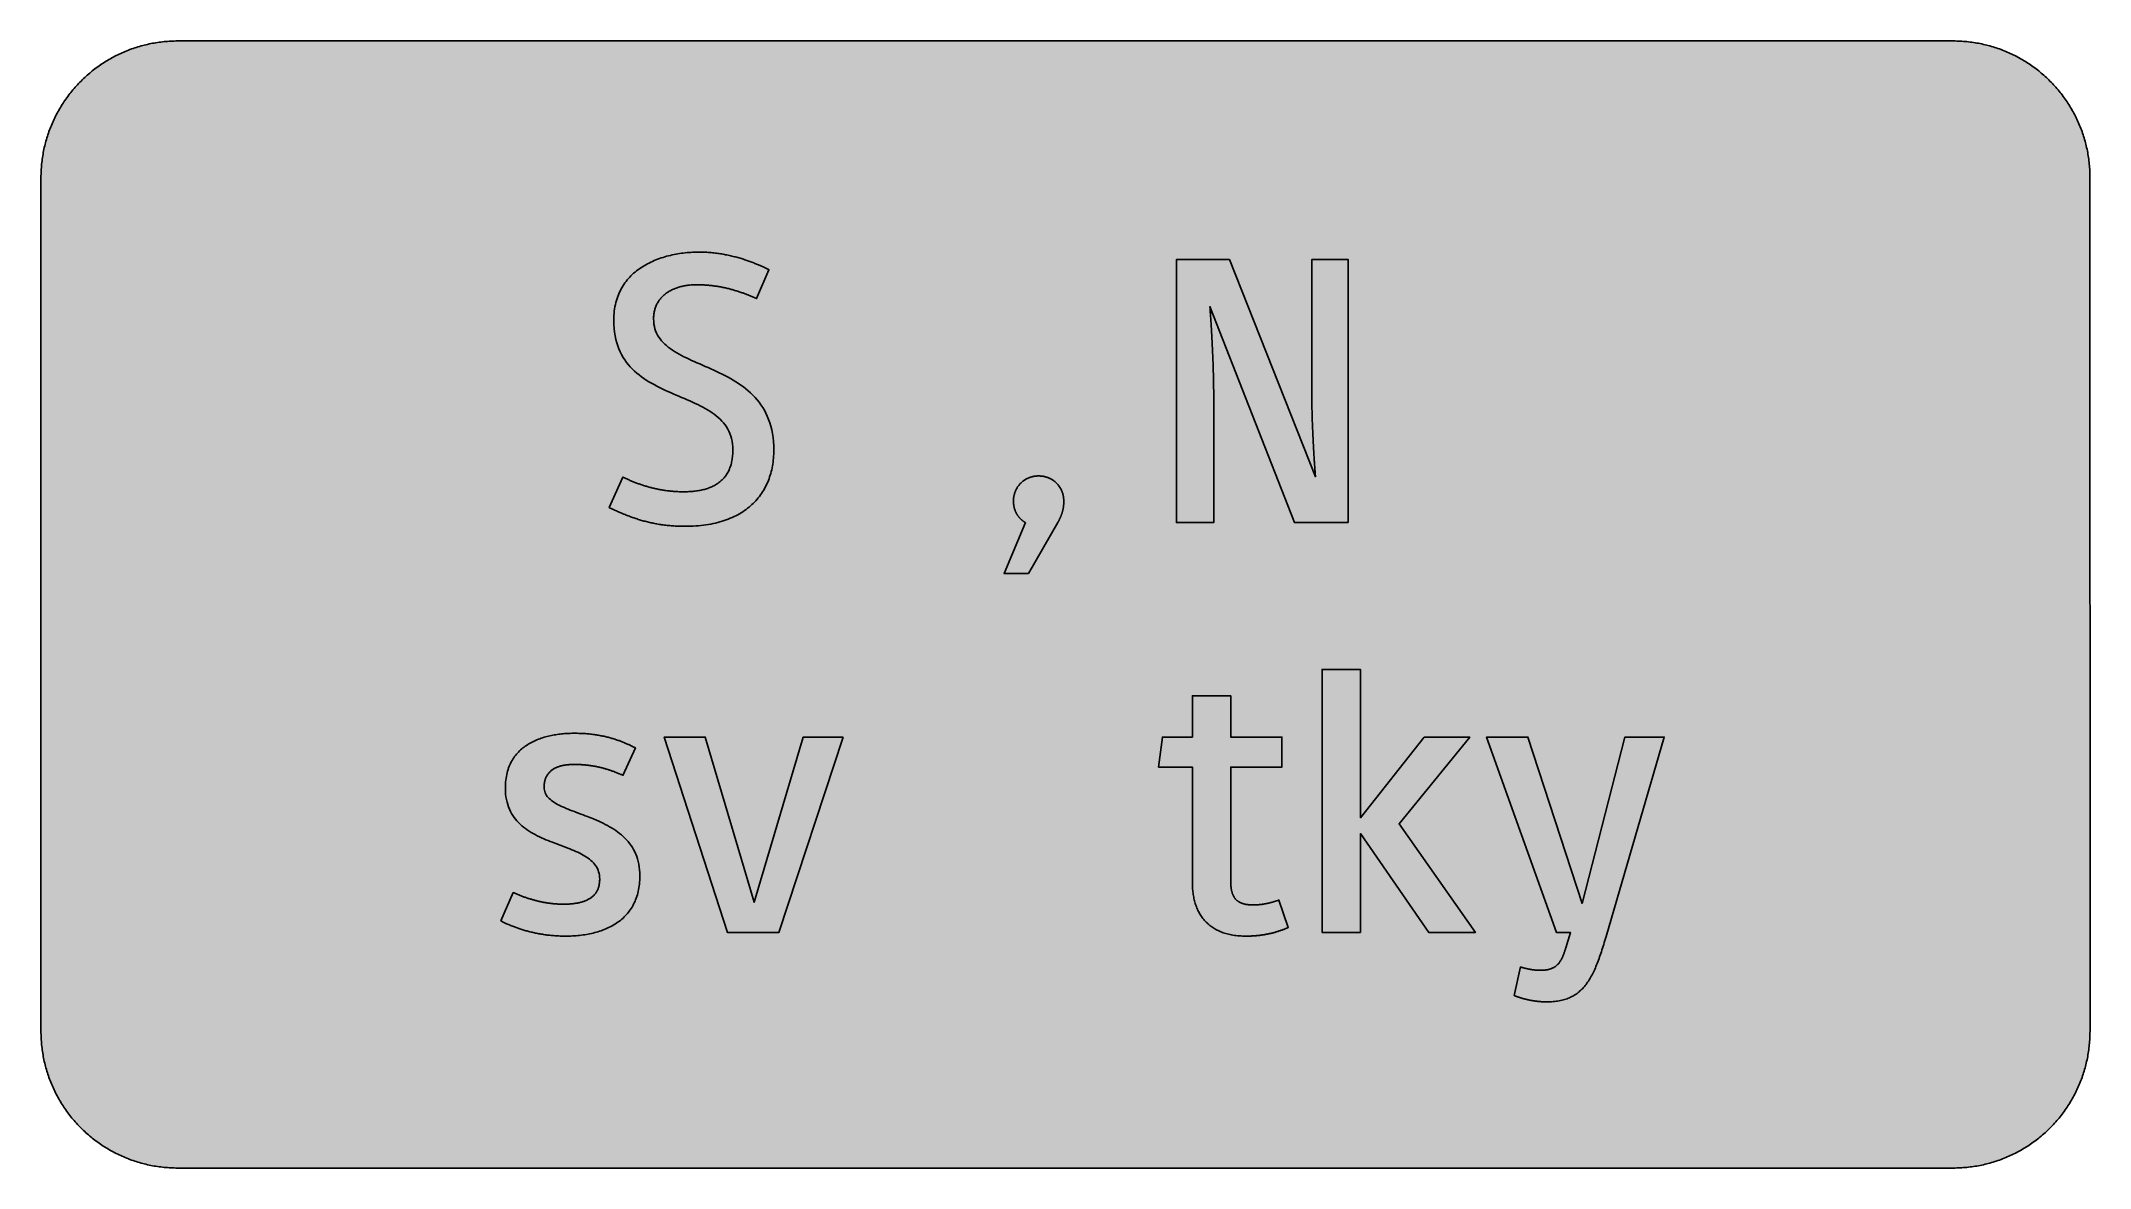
# Model space of a CAD drawing. Header units: millimetres. Extents: x 0 to 212, y 0 to 116.
import ezdxf

# ---------------------------------------------------------------- set-up
doc = ezdxf.new("R2010")
doc.units = ezdxf.units.MM

msp = doc.modelspace()

# ---------------------------------------------------------------- hatches: boundary and pattern name
for color, points in [(254, [(14.1633, 0.0536), (13.9878, 0.0533), (13.8125, 0.0559), (13.6373, 0.061), (13.462, 0.0686), (13.2893, 0.0787), (13.114, 0.0914), (12.9413, 0.1041), (12.7686, 0.1219), (12.5959, 0.1397), (12.4231, 0.16), (12.2504, 0.1829), (12.0777, 0.2057), (11.9075, 0.2337), (11.7373, 0.2616), (11.5672, 0.2921), (11.397, 0.3251), (11.2268, 0.3607), (11.0592, 0.3988), (10.8915, 0.4369), (10.7239, 0.4775), (10.5562, 0.5207), (10.3886, 0.5664), (10.2235, 0.6121), (10.0584, 0.6629), (9.8933, 0.7137), (9.7307, 0.7671), (9.5682, 0.8204), (9.4056, 0.8788), (9.2431, 0.9373), (9.083, 0.9982), (8.923, 1.0617), (8.763, 1.1252), (8.6055, 1.1938), (8.4455, 1.2624), (8.2906, 1.331), (8.1331, 1.4046), (7.9781, 1.4783), (7.8232, 1.5545), (7.6708, 1.6332), (7.5184, 1.7145), (7.366, 1.7958), (7.2161, 1.8796), (7.0663, 1.966), (6.919, 2.0523), (6.7716, 2.1438), (6.6243, 2.2352), (6.4795, 2.3266), (6.3348, 2.4232), (6.19, 2.5197), (6.0477, 2.6187), (5.908, 2.7178), (5.7683, 2.8194), (5.6286, 2.9235), (5.4915, 3.0302), (5.3543, 3.1369), (5.2197, 3.2461), (5.0851, 3.3579), (4.953, 3.4722), (4.8209, 3.5865), (4.6914, 3.7033), (4.5644, 3.8202), (4.4348, 3.9395), (4.3104, 4.0615), (4.1859, 4.1859), (4.0615, 4.3104), (3.9395, 4.4348), (3.8202, 4.5618), (3.7033, 4.6914), (3.5865, 4.8209), (3.4722, 4.953), (3.3579, 5.0851), (3.2487, 5.2197), (3.1369, 5.3543), (3.0302, 5.4915), (2.9235, 5.6286), (2.8194, 5.7683), (2.7178, 5.908), (2.6187, 6.0477), (2.5197, 6.19), (2.4232, 6.3348), (2.3266, 6.477), (2.2352, 6.6243), (2.1438, 6.7691), (2.0523, 6.919), (1.966, 7.0663), (1.8796, 7.2161), (1.7958, 7.366), (1.7145, 7.5184), (1.6332, 7.6708), (1.5545, 7.8232), (1.4783, 7.9781), (1.4046, 8.1331), (1.331, 8.2906), (1.2598, 8.4455), (1.1913, 8.603), (1.1252, 8.763), (1.0592, 8.923), (0.9982, 9.083), (0.9373, 9.2431), (0.8763, 9.4056), (0.8204, 9.5682), (0.7645, 9.7307), (0.7112, 9.8933), (0.6604, 10.0584), (0.6121, 10.2235), (0.5639, 10.3911), (0.5207, 10.5562), (0.4775, 10.7239), (0.4343, 10.8915), (0.3962, 11.0592), (0.3607, 11.2268), (0.3251, 11.397), (0.2921, 11.5672), (0.2616, 11.7373), (0.2311, 11.9075), (0.2057, 12.0802), (0.1803, 12.2504), (0.1575, 12.4231), (0.1372, 12.5959), (0.1194, 12.7686), (0.1041, 12.9413), (0.0889, 13.1166), (0.0787, 13.2893), (0.0686, 13.4645), (0.061, 13.6373), (0.0559, 13.8125), (0.0508, 13.9878), (0.0508, 14.163), (0.0522, 102.3592), (0.0508, 102.5322), (0.0559, 102.7074), (0.061, 102.8827), (0.0686, 103.058), (0.0787, 103.2307), (0.0889, 103.4059), (0.1041, 103.5787), (0.1194, 103.7514), (0.1372, 103.9241), (0.1575, 104.0968), (0.1803, 104.2695), (0.2057, 104.4423), (0.2311, 104.6124), (0.2616, 104.7826), (0.2921, 104.9528), (0.3251, 105.123), (0.3607, 105.2932), (0.3962, 105.4608), (0.4343, 105.6284), (0.4775, 105.7961), (0.5207, 105.9637), (0.5639, 106.1314), (0.6121, 106.2965), (0.6604, 106.4616), (0.7112, 106.6267), (0.7645, 106.7892), (0.8204, 106.9518), (0.8763, 107.1143), (0.9373, 107.2769), (0.9982, 107.4369), (1.0592, 107.5969), (1.1252, 107.757), (1.1913, 107.9144), (1.2598, 108.0745), (1.331, 108.2294), (1.4046, 108.3869), (1.4783, 108.5418), (1.5545, 108.6968), (1.6332, 108.8492), (1.7145, 109.0016), (1.7958, 109.154), (1.8796, 109.3038), (1.966, 109.4537), (2.0523, 109.601), (2.1438, 109.7483), (2.2352, 109.8956), (2.3266, 110.0404), (2.4232, 110.1852), (2.5197, 110.33), (2.6187, 110.4722), (2.7178, 110.6119), (2.8194, 110.7516), (2.9235, 110.8913), (3.0302, 111.0285), (3.1369, 111.1656), (3.2487, 111.3003), (3.3579, 111.4349), (3.4722, 111.567), (3.5865, 111.699), (3.7033, 111.8286), (3.8202, 111.9556), (3.9395, 112.0851), (4.0615, 112.2096), (4.1859, 112.334), (4.3104, 112.4585), (4.4348, 112.5804), (4.5644, 112.6998), (4.6914, 112.8166), (4.8209, 112.9335), (4.953, 113.0478), (5.0851, 113.1621), (5.2197, 113.2713), (5.3543, 113.3831), (5.4915, 113.4897), (5.6286, 113.5964), (5.7683, 113.7006), (5.908, 113.8022), (6.0477, 113.9012), (6.19, 114.0003), (6.3348, 114.0968), (6.4795, 114.1933), (6.6243, 114.2848), (6.7716, 114.3762), (6.919, 114.4676), (7.0663, 114.554), (7.2161, 114.6404), (7.366, 114.7242), (7.5184, 114.8055), (7.6708, 114.8867), (7.8232, 114.9655), (7.9781, 115.0417), (8.1331, 115.1153), (8.2906, 115.189), (8.4455, 115.2601), (8.6055, 115.3287), (8.763, 115.3947), (8.923, 115.4608), (9.083, 115.5217), (9.2431, 115.5827), (9.4056, 115.6437), (9.5682, 115.6995), (9.7307, 115.7554), (9.8933, 115.8088), (10.0584, 115.8596), (10.2235, 115.9078), (10.3886, 115.9561), (10.5562, 115.9993), (10.7239, 116.0424), (10.8915, 116.0856), (11.0592, 116.1237), (11.2268, 116.1593), (11.397, 116.1948), (11.5672, 116.2279), (11.7373, 116.2583), (11.9075, 116.2888), (12.0777, 116.3142), (12.2504, 116.3396), (12.4231, 116.3625), (12.5959, 116.3828), (12.7686, 116.4006), (12.9413, 116.4158), (13.114, 116.4311), (13.2893, 116.4412), (13.462, 116.4514), (13.6373, 116.459), (13.8125, 116.4641), (13.9878, 116.4692), (14.163, 116.4692), (197.6078, 116.4703), (197.7822, 116.4692), (197.9574, 116.4641), (198.1327, 116.459), (198.3054, 116.4514), (198.4807, 116.4412), (198.6534, 116.4311), (198.8287, 116.4158), (199.0014, 116.4006), (199.1741, 116.3828), (199.3468, 116.3625), (199.5195, 116.3396), (199.6897, 116.3142), (199.8624, 116.2888), (200.0326, 116.2583), (200.2028, 116.2279), (200.373, 116.1948), (200.5432, 116.1593), (200.7108, 116.1237), (200.8784, 116.0856), (201.0461, 116.0424), (201.2137, 115.9993), (201.3788, 115.9561), (201.5465, 115.9078), (201.7116, 115.8596), (201.8767, 115.8088), (202.0392, 115.7554), (202.2018, 115.6995), (202.3643, 115.6437), (202.5269, 115.5827), (202.6869, 115.5217), (202.8469, 115.4608), (203.007, 115.3947), (203.167, 115.3287), (203.3245, 115.2601), (203.4794, 115.189), (203.6369, 115.1153), (203.7918, 115.0417), (203.9468, 114.9655), (204.0992, 114.8867), (204.2516, 114.8055), (204.404, 114.7242), (204.5538, 114.6404), (204.7037, 114.554), (204.8535, 114.4676), (205.0009, 114.3762), (205.1456, 114.2848), (205.293, 114.1933), (205.4352, 114.0968), (205.58, 114.0003), (205.7222, 113.9012), (205.8619, 113.8022), (206.0016, 113.7006), (206.1413, 113.5964), (206.2785, 113.4897), (206.4156, 113.3831), (206.5503, 113.2713), (206.6849, 113.1621), (206.817, 113.0478), (206.949, 112.9335), (207.0786, 112.8166), (207.2081, 112.6998), (207.3351, 112.5804), (207.4596, 112.4585), (207.584, 112.334), (207.7085, 112.2096), (207.8304, 112.0851), (207.9498, 111.9556), (208.0666, 111.8286), (208.1835, 111.699), (208.2978, 111.567), (208.4121, 111.4349), (208.5238, 111.3003), (208.6331, 111.1656), (208.7397, 111.0285), (208.8464, 110.8913), (208.9506, 110.7516), (209.0522, 110.6119), (209.1512, 110.4722), (209.2503, 110.33), (209.3468, 110.1852), (209.4433, 110.0404), (209.5348, 109.8956), (209.6262, 109.7483), (209.7176, 109.601), (209.804, 109.4537), (209.8904, 109.3038), (209.9742, 109.154), (210.0555, 109.0016), (210.1367, 108.8492), (210.2155, 108.6968), (210.2917, 108.5418), (210.3653, 108.3869), (210.439, 108.2294), (210.5076, 108.0745), (210.5762, 107.9144), (210.6447, 107.757), (210.7082, 107.5969), (210.7717, 107.4369), (210.8327, 107.2769), (210.8911, 107.1143), (210.9495, 106.9518), (211.0029, 106.7892), (211.0562, 106.6267), (211.107, 106.4616), (211.1578, 106.2965), (211.2035, 106.1314), (211.2493, 105.9637), (211.2924, 105.7961), (211.3331, 105.6284), (211.3712, 105.4608), (211.4093, 105.2932), (211.4448, 105.123), (211.4779, 104.9528), (211.5083, 104.7826), (211.5363, 104.6124), (211.5642, 104.4423), (211.5871, 104.2695), (211.6099, 104.0968), (211.6303, 103.9241), (211.648, 103.7514), (211.6658, 103.5787), (211.6785, 103.4059), (211.6912, 103.2307), (211.7014, 103.058), (211.709, 102.8827), (211.7141, 102.7074), (211.7166, 102.5322), (211.7166, 102.3569), (211.7189, 14.1647), (211.7166, 13.9878), (211.7141, 13.8125), (211.709, 13.6373), (211.7014, 13.4645), (211.6912, 13.2893), (211.6785, 13.1166), (211.6658, 12.9413), (211.648, 12.7686), (211.6303, 12.5959), (211.6099, 12.4231), (211.5871, 12.2504), (211.5642, 12.0802), (211.5363, 11.9075), (211.5083, 11.7373), (211.4779, 11.5672), (211.4448, 11.397), (211.4093, 11.2268), (211.3712, 11.0592), (211.3331, 10.8915), (211.2924, 10.7239), (211.2493, 10.5562), (211.2035, 10.3911), (211.1578, 10.2235), (211.107, 10.0584), (211.0562, 9.8933), (211.0029, 9.7307), (210.9495, 9.5682), (210.8911, 9.4056), (210.8327, 9.2431), (210.7717, 9.083), (210.7082, 8.923), (210.6447, 8.763), (210.5762, 8.603), (210.5076, 8.4455), (210.439, 8.2906), (210.3653, 8.1331), (210.2917, 7.9781), (210.2155, 7.8232), (210.1367, 7.6708), (210.0555, 7.5184), (209.9742, 7.366), (209.8904, 7.2161), (209.804, 7.0663), (209.7176, 6.919), (209.6262, 6.7691), (209.5348, 6.6243), (209.4433, 6.477), (209.3468, 6.3348), (209.2503, 6.19), (209.1512, 6.0477), (209.0522, 5.908), (208.9506, 5.7683), (208.8464, 5.6286), (208.7397, 5.4915), (208.6331, 5.3543), (208.5238, 5.2197), (208.4121, 5.0851), (208.2978, 4.953), (208.1835, 4.8209), (208.0666, 4.6914), (207.9498, 4.5618), (207.8304, 4.4348), (207.7085, 4.3104), (207.584, 4.1859), (207.4596, 4.0615), (207.3351, 3.9395), (207.2081, 3.8202), (207.0786, 3.7033), (206.949, 3.5865), (206.817, 3.4722), (206.6849, 3.3579), (206.5503, 3.2461), (206.4156, 3.1369), (206.2785, 3.0302), (206.1413, 2.9235), (206.0016, 2.8194), (205.8619, 2.7178), (205.7222, 2.6187), (205.58, 2.5197), (205.4352, 2.4232), (205.293, 2.3266), (205.1456, 2.2352), (205.0009, 2.1438), (204.8535, 2.0523), (204.7037, 1.966), (204.5538, 1.8796), (204.404, 1.7958), (204.2516, 1.7145), (204.0992, 1.6332), (203.9468, 1.5545), (203.7918, 1.4783), (203.6369, 1.4046), (203.4794, 1.331), (203.3245, 1.2624), (203.167, 1.1938), (203.007, 1.1252), (202.8469, 1.0617), (202.6869, 0.9982), (202.5269, 0.9373), (202.3643, 0.8788), (202.2018, 0.8204), (202.0392, 0.7671), (201.8767, 0.7137), (201.7116, 0.6629), (201.5465, 0.6121), (201.3788, 0.5664), (201.2137, 0.5207), (201.0461, 0.4775), (200.8784, 0.4369), (200.7108, 0.3988), (200.5432, 0.3607), (200.373, 0.3251), (200.2028, 0.2921), (200.0326, 0.2616), (199.8624, 0.2337), (199.6897, 0.2057), (199.5195, 0.1829), (199.3468, 0.16), (199.1741, 0.1397), (199.0014, 0.1219), (198.8287, 0.1041), (198.6534, 0.0914), (198.4807, 0.0787), (198.3054, 0.0686), (198.1327, 0.061), (197.9574, 0.0559), (197.7822, 0.0533), (197.6069, 0.0533)]), (59, [(66.4393, 69.9103), (66.3194, 69.9084), (66.2, 69.911), (66.0806, 69.9135), (65.9638, 69.916), (65.847, 69.9211), (65.7327, 69.9262), (65.6158, 69.9338), (65.5015, 69.9414), (65.3898, 69.9491), (65.2755, 69.9592), (65.1637, 69.9668), (65.0519, 69.9795), (64.9427, 69.9897), (64.8335, 70.0024), (64.7243, 70.0176), (64.6151, 70.0303), (64.5084, 70.0456), (64.3992, 70.0608), (64.295, 70.0786), (64.1883, 70.0964), (64.0842, 70.1142), (63.9801, 70.1319), (63.8759, 70.1523), (63.7718, 70.1726), (63.6702, 70.1954), (63.5686, 70.2158), (63.4695, 70.2386), (63.3679, 70.2615), (63.2689, 70.2843), (63.1698, 70.3097), (63.0707, 70.3351), (62.9742, 70.3605), (62.8777, 70.3859), (62.7812, 70.4139), (62.6847, 70.4418), (62.5907, 70.4698), (62.4942, 70.4977), (62.4002, 70.5256), (62.3087, 70.5561), (62.2148, 70.5866), (62.1233, 70.6171), (62.0319, 70.6476), (61.9404, 70.678), (61.849, 70.7111), (61.7601, 70.7415), (61.6712, 70.7746), (61.5823, 70.8076), (61.4934, 70.8431), (61.4045, 70.8762), (61.3181, 70.9117), (61.2318, 70.9447), (61.1454, 70.9803), (61.0591, 71.0159), (60.9752, 71.0514), (60.8914, 71.087), (60.8076, 71.1225), (60.7238, 71.1606), (60.64, 71.1962), (60.5561, 71.2343), (60.4749, 71.2699), (60.3936, 71.308), (60.3123, 71.3461), (60.231, 71.3842), (60.1523, 71.4223), (58.7555, 68.2801), (58.862, 68.2269), (58.9686, 68.1736), (59.0779, 68.1228), (59.1845, 68.072), (59.2912, 68.0212), (59.4004, 67.9704), (59.5097, 67.9221), (59.6163, 67.8713), (59.7256, 67.8231), (59.8348, 67.7748), (59.944, 67.7291), (60.0558, 67.6808), (60.165, 67.6351), (60.2742, 67.5894), (60.386, 67.5462), (60.4977, 67.5005), (60.6069, 67.4573), (60.7187, 67.4141), (60.833, 67.371), (60.9448, 67.3303), (61.0565, 67.2897), (61.1708, 67.249), (61.2851, 67.2084), (61.3994, 67.1703), (61.5137, 67.1322), (61.6306, 67.0941), (61.7449, 67.0585), (61.8617, 67.023), (61.9785, 66.9874), (62.0954, 66.9519), (62.2148, 66.9188), (62.3341, 66.8858), (62.4535, 66.8553), (62.5729, 66.8249), (62.6948, 66.7944), (62.8142, 66.7639), (62.9387, 66.736), (63.0606, 66.708), (63.185, 66.6826), (63.307, 66.6547), (63.434, 66.6318), (63.5584, 66.6064), (63.6854, 66.5836), (63.8124, 66.5607), (63.942, 66.5404), (64.0715, 66.5201), (64.201, 66.5023), (64.3306, 66.4845), (64.4627, 66.4667), (64.5947, 66.4515), (64.7294, 66.4362), (64.864, 66.421), (64.9986, 66.4083), (65.1358, 66.3956), (65.2729, 66.3854), (65.4101, 66.3753), (65.5498, 66.3677), (65.6895, 66.36), (65.8317, 66.3524), (65.974, 66.3473), (66.1162, 66.3448), (66.261, 66.3397), (66.4058, 66.3397), (66.5531, 66.3397), (66.8452, 66.3423), (67.1297, 66.3473), (67.4116, 66.36), (67.6859, 66.3778), (67.9577, 66.3981), (68.2244, 66.4261), (68.486, 66.4566), (68.7426, 66.4921), (68.994, 66.5302), (69.2429, 66.5759), (69.4842, 66.6242), (69.723, 66.6775), (69.9567, 66.7334), (70.1853, 66.7944), (70.4088, 66.8604), (70.6272, 66.9315), (70.8406, 67.0052), (71.0514, 67.0839), (71.2546, 67.1652), (71.4553, 67.2516), (71.6509, 67.3405), (71.8414, 67.4345), (72.0268, 67.5335), (72.2097, 67.6351), (72.3875, 67.7393), (72.5576, 67.8485), (72.7253, 67.9602), (72.8904, 68.0771), (73.0479, 68.1965), (73.2003, 68.3184), (73.3501, 68.4454), (73.4949, 68.5749), (73.6346, 68.707), (73.7718, 68.8442), (73.9013, 68.9839), (74.0283, 69.1261), (74.1502, 69.2734), (74.2671, 69.4207), (74.3788, 69.5731), (74.488, 69.7281), (74.5922, 69.8856), (74.6912, 70.0481), (74.7852, 70.2107), (74.8767, 70.3783), (74.963, 70.546), (75.0443, 70.7187), (75.1205, 70.8914), (75.1916, 71.0692), (75.2602, 71.2495), (75.3237, 71.4324), (75.3821, 71.6153), (75.438, 71.8033), (75.4888, 71.9912), (75.5345, 72.1843), (75.5752, 72.3773), (75.6107, 72.5729), (75.6437, 72.771), (75.6717, 72.9717), (75.6971, 73.1749), (75.7149, 73.3781), (75.7301, 73.5863), (75.7428, 73.7946), (75.7479, 74.0029), (75.7504, 74.2163), (75.7428, 74.6684), (75.7149, 75.1053), (75.6717, 75.5244), (75.6107, 75.9282), (75.5345, 76.3143), (75.4431, 76.6851), (75.3364, 77.0433), (75.217, 77.3862), (75.0824, 77.7138), (74.9351, 78.0288), (74.7751, 78.3311), (74.6049, 78.6206), (74.422, 78.8975), (74.229, 79.1616), (74.0232, 79.4182), (73.8099, 79.6595), (73.5889, 79.8932), (73.3577, 80.1167), (73.1164, 80.3326), (72.8701, 80.5358), (72.6161, 80.7339), (72.357, 80.9219), (72.0928, 81.1022), (71.821, 81.2775), (71.5467, 81.4451), (71.2673, 81.6051), (70.9854, 81.7626), (70.7009, 81.9125), (70.4113, 82.0572), (70.1243, 82.1995), (69.8322, 82.3366), (69.5427, 82.4713), (69.2506, 82.6033), (68.961, 82.7329), (68.6714, 82.8599), (68.3844, 82.9843), (68.0974, 83.1088), (67.8155, 83.2333), (67.5361, 83.3577), (67.2617, 83.4796), (66.9925, 83.6066), (66.7258, 83.7311), (66.4667, 83.8606), (66.2127, 83.9902), (65.9663, 84.1223), (65.7276, 84.2569), (65.4964, 84.3966), (65.2729, 84.5414), (65.0596, 84.6887), (64.8564, 84.8411), (64.6633, 84.9986), (64.4804, 85.1637), (64.3077, 85.3338), (64.1477, 85.5116), (64.0004, 85.6945), (63.8658, 85.8876), (63.7464, 86.0882), (63.6397, 86.2965), (63.5483, 86.5149), (63.4721, 86.7435), (63.4136, 86.9798), (63.3679, 87.2287), (63.3425, 87.4878), (63.3324, 87.7595), (63.3349, 87.8688), (63.34, 87.978), (63.3476, 88.0847), (63.3578, 88.1888), (63.3705, 88.2929), (63.3857, 88.392), (63.4035, 88.4936), (63.4238, 88.5901), (63.4492, 88.6866), (63.4746, 88.7806), (63.5025, 88.8721), (63.5356, 88.9635), (63.5686, 89.0524), (63.6067, 89.1413), (63.6448, 89.2251), (63.6854, 89.3089), (63.7286, 89.3928), (63.7769, 89.4715), (63.8251, 89.5502), (63.8734, 89.6264), (63.9267, 89.7026), (63.9826, 89.7763), (64.0385, 89.8474), (64.0994, 89.916), (64.1604, 89.9846), (64.2239, 90.0506), (64.2874, 90.1167), (64.356, 90.1776), (64.4246, 90.2386), (64.4957, 90.2995), (64.5693, 90.3554), (64.643, 90.4113), (64.7192, 90.4672), (64.7979, 90.518), (64.8767, 90.5688), (64.958, 90.6196), (65.0418, 90.6653), (65.1256, 90.711), (65.212, 90.7542), (65.3009, 90.7974), (65.3898, 90.838), (65.4787, 90.8761), (65.5726, 90.9142), (65.6641, 90.9472), (65.7581, 90.9828), (65.8546, 91.0133), (65.9511, 91.0438), (66.0502, 91.0717), (66.1492, 91.0971), (66.2508, 91.1225), (66.3524, 91.1454), (66.454, 91.1682), (66.5582, 91.186), (66.6648, 91.2063), (66.769, 91.2216), (66.8757, 91.2368), (66.9823, 91.2495), (67.0916, 91.2597), (67.2008, 91.2698), (67.31, 91.2774), (67.4218, 91.2825), (67.5335, 91.2876), (67.6453, 91.2901), (67.757, 91.2901), (67.8739, 91.2901), (67.9907, 91.2876), (68.1076, 91.2851), (68.2244, 91.2825), (68.3387, 91.28), (68.453, 91.2724), (68.5648, 91.2673), (68.6765, 91.2597), (68.7883, 91.252), (68.9, 91.2444), (69.0093, 91.2343), (69.121, 91.2241), (69.2277, 91.2139), (69.3369, 91.2012), (69.4436, 91.1885), (69.5503, 91.1758), (69.657, 91.1606), (69.7611, 91.1454), (69.8678, 91.1301), (69.9694, 91.1149), (70.0735, 91.0971), (70.1751, 91.0793), (70.2793, 91.059), (70.3783, 91.0412), (70.4799, 91.0209), (70.579, 91.0006), (70.6806, 90.9803), (70.7771, 90.9574), (70.8762, 90.9345), (70.9727, 90.9117), (71.0717, 90.8888), (71.1657, 90.8634), (71.2622, 90.838), (71.3588, 90.8126), (71.4527, 90.7872), (71.5467, 90.7618), (71.6382, 90.7339), (71.7321, 90.7059), (71.8236, 90.678), (71.915, 90.6501), (72.0065, 90.6221), (72.0979, 90.5916), (72.1868, 90.5612), (72.2782, 90.5307), (72.3671, 90.5002), (72.4535, 90.4697), (72.5424, 90.4392), (72.6288, 90.4062), (72.7177, 90.3732), (72.804, 90.3427), (72.8904, 90.3097), (72.9742, 90.2741), (73.0606, 90.2411), (73.1444, 90.2081), (73.2282, 90.1725), (73.312, 90.1395), (73.3958, 90.104), (73.4771, 90.0684), (73.5609, 90.0354), (73.6422, 89.9998), (73.7235, 89.9643), (73.8048, 89.9262), (73.8835, 89.8906), (73.9648, 89.855), (75.2479, 92.8437), (75.1891, 92.8726), (75.1281, 92.903), (75.0672, 92.9335), (75.0037, 92.9665), (74.9351, 92.997), (74.8665, 93.03), (74.7954, 93.0656), (74.7243, 93.0986), (74.6481, 93.1342), (74.5719, 93.1697), (74.4906, 93.2053), (74.4093, 93.2409), (74.328, 93.279), (74.2417, 93.3145), (74.1553, 93.3526), (74.0664, 93.3907), (73.975, 93.4263), (73.881, 93.4644), (73.787, 93.5025), (73.6905, 93.5406), (73.5914, 93.5787), (73.4924, 93.6168), (73.3908, 93.6549), (73.2866, 93.693), (73.1825, 93.7311), (73.0758, 93.7692), (72.9666, 93.8047), (72.8574, 93.8428), (72.7456, 93.8784), (72.6338, 93.9165), (72.5195, 93.9521), (72.4027, 93.9876), (72.2859, 94.0232), (72.169, 94.0587), (72.0471, 94.0918), (71.9277, 94.1248), (71.8033, 94.1578), (71.6813, 94.1908), (71.5543, 94.2238), (71.4299, 94.2543), (71.3029, 94.2848), (71.1733, 94.3127), (71.0438, 94.3407), (70.9117, 94.3686), (70.7796, 94.3966), (70.6476, 94.422), (70.5129, 94.4448), (70.3783, 94.4702), (70.2412, 94.4905), (70.1065, 94.5134), (69.9668, 94.5337), (69.8297, 94.5515), (69.69, 94.5693), (69.5477, 94.5845), (69.408, 94.5998), (69.2658, 94.615), (69.1236, 94.6252), (68.9788, 94.6379), (68.8365, 94.6455), (68.6918, 94.6531), (68.5444, 94.6582), (68.3997, 94.6633), (68.2523, 94.6658), (68.105, 94.6658), (67.9221, 94.6658), (67.7342, 94.6633), (67.5488, 94.6556), (67.3608, 94.648), (67.1703, 94.6353), (66.9798, 94.6201), (66.7893, 94.6048), (66.5988, 94.5845), (66.4058, 94.5617), (66.2153, 94.5363), (66.0222, 94.5083), (65.8292, 94.4778), (65.6387, 94.4423), (65.4456, 94.4067), (65.2551, 94.3661), (65.0646, 94.3229), (64.8741, 94.2746), (64.6836, 94.2264), (64.4957, 94.173), (64.3077, 94.1146), (64.1223, 94.0562), (63.9369, 93.9927), (63.754, 93.9241), (63.5711, 93.8555), (63.3908, 93.7793), (63.213, 93.7031), (63.0377, 93.6219), (62.865, 93.5355), (62.6923, 93.4466), (62.5221, 93.3552), (62.357, 93.2586), (62.1919, 93.157), (62.0319, 93.0529), (61.8744, 92.9462), (61.7195, 92.8345), (61.5671, 92.7176), (61.4197, 92.5957), (61.275, 92.4712), (61.1353, 92.3417), (60.9981, 92.2096), (60.866, 92.0725), (60.7365, 91.9302), (60.612, 91.7829), (60.4926, 91.633), (60.3758, 91.4781), (60.264, 91.3181), (60.1574, 91.153), (60.0583, 90.9828), (59.9618, 90.8101), (59.8703, 90.6297), (59.784, 90.4469), (59.7052, 90.2589), (59.629, 90.0659), (59.5605, 89.8677), (59.497, 89.6645), (59.4411, 89.4563), (59.3903, 89.2429), (59.3471, 89.0245), (59.309, 88.8009), (59.276, 88.5723), (59.2531, 88.3387), (59.2353, 88.0999), (59.2226, 87.8535), (59.2201, 87.6046), (59.2277, 87.1804), (59.2557, 86.774), (59.2988, 86.3829), (59.3573, 86.0069), (59.4335, 85.6488), (59.5249, 85.3034), (59.629, 84.9757), (59.7484, 84.6582), (59.8805, 84.3585), (60.0278, 84.0689), (60.1853, 83.7921), (60.3555, 83.5279), (60.5358, 83.2764), (60.7289, 83.0351), (60.9295, 82.804), (61.1429, 82.583), (61.3613, 82.3722), (61.5925, 82.169), (61.8287, 81.976), (62.0725, 81.7905), (62.324, 81.6127), (62.5805, 81.4426), (62.8447, 81.2775), (63.1114, 81.12), (63.3832, 80.9701), (63.66, 80.8228), (63.9394, 80.6806), (64.2239, 80.5434), (64.5084, 80.4088), (64.7954, 80.2767), (65.0824, 80.1497), (65.3694, 80.0227), (65.659, 79.8982), (65.946, 79.7763), (66.233, 79.6519), (66.5175, 79.5299), (66.7995, 79.408), (67.0789, 79.2861), (67.3557, 79.1616), (67.6275, 79.0346), (67.8967, 78.9076), (68.1584, 78.7756), (68.4174, 78.6435), (68.6664, 78.5038), (68.9127, 78.3615), (69.149, 78.2168), (69.3776, 78.0644), (69.5985, 77.9069), (69.8094, 77.7443), (70.0126, 77.5741), (70.2031, 77.3963), (70.3859, 77.2109), (70.5561, 77.0179), (70.7136, 76.8147), (70.8584, 76.6039), (70.9905, 76.3854), (71.1098, 76.1543), (71.2165, 75.913), (71.308, 75.659), (71.3816, 75.3974), (71.4426, 75.1205), (71.4858, 74.8309), (71.5112, 74.5312), (71.5213, 74.2163), (71.5188, 74.0664), (71.5137, 73.9191), (71.5061, 73.7768), (71.4959, 73.6371), (71.4807, 73.5), (71.4654, 73.3654), (71.4451, 73.2333), (71.4223, 73.1063), (71.3969, 72.9793), (71.3689, 72.8574), (71.3384, 72.738), (71.3029, 72.6211), (71.2673, 72.5094), (71.2267, 72.3976), (71.186, 72.2884), (71.1403, 72.1843), (71.0946, 72.0801), (71.0438, 71.9811), (70.9905, 71.8845), (70.9346, 71.7906), (70.8787, 71.6966), (70.8177, 71.6077), (70.7542, 71.5213), (70.6907, 71.4375), (70.6222, 71.3562), (70.5536, 71.2775), (70.4799, 71.2013), (70.4063, 71.1276), (70.3275, 71.054), (70.2488, 70.9854), (70.1675, 70.9193), (70.0862, 70.8533), (69.9999, 70.7923), (69.911, 70.7339), (69.8221, 70.6755), (69.7306, 70.6196), (69.6366, 70.5688), (69.5401, 70.518), (69.4411, 70.4698), (69.342, 70.4215), (69.2404, 70.3783), (69.1363, 70.3377), (69.0321, 70.297), (68.9229, 70.2589), (68.8137, 70.2234), (68.7045, 70.1904), (68.5902, 70.1573), (68.4759, 70.1294), (68.359, 70.1015), (68.2422, 70.0761), (68.1228, 70.0532), (68.0009, 70.0303), (67.879, 70.01), (67.7545, 69.9922), (67.63, 69.977), (67.503, 69.9618), (67.3735, 69.9491), (67.244, 69.9389), (67.1144, 69.9287), (66.9823, 69.9211), (66.8477, 69.916), (66.7131, 69.9135), (66.5759, 69.911), (66.4388, 69.9084)]), (59, [(135.0864, 66.7286), (135.0864, 93.8925), (131.3215, 93.8925), (131.3215, 80.5818), (131.3205, 80.3631), (131.3205, 80.1446), (131.3231, 79.9287), (131.3256, 79.7103), (131.3282, 79.4944), (131.3307, 79.2785), (131.3332, 79.0651), (131.3358, 78.8518), (131.3409, 78.6384), (131.3459, 78.4276), (131.351, 78.2193), (131.3561, 78.011), (131.3612, 77.8027), (131.3688, 77.597), (131.3739, 77.3938), (131.3815, 77.1906), (131.3891, 76.9899), (131.3942, 76.7918), (131.4018, 76.5962), (131.4094, 76.4032), (131.4196, 76.2102), (131.4272, 76.0197), (131.4348, 75.8342), (131.4425, 75.6488), (131.4526, 75.4659), (131.4602, 75.2881), (131.4704, 75.1103), (131.478, 74.9376), (131.4882, 74.7674), (131.4958, 74.5998), (131.506, 74.4347), (131.5136, 74.2747), (131.5237, 74.1172), (131.5339, 73.9623), (131.5415, 73.8124), (131.5517, 73.6651), (131.5593, 73.5228), (131.5695, 73.3857), (131.5771, 73.2485), (131.5872, 73.119), (131.5949, 72.992), (131.6025, 72.8701), (131.6101, 72.7507), (131.6177, 72.6389), (131.6253, 72.5297), (131.633, 72.4256), (131.6406, 72.3265), (131.6482, 72.23), (131.6558, 72.1411), (131.6609, 72.0573), (131.6685, 71.9785), (131.6736, 71.9023), (131.6787, 71.8337), (131.6838, 71.7728), (131.6888, 71.7144), (131.6914, 71.661), (131.6965, 71.6153), (131.699, 71.5747), (131.7015, 71.5416), (131.7041, 71.5112), (131.7066, 71.4908), (131.7092, 71.4731), (131.7092, 71.4654), (131.7092, 71.4604), (122.8231, 93.8925), (117.3508, 93.8925), (117.3508, 66.7286), (121.1929, 66.7286), (121.1929, 80.0375), (121.191, 80.2183), (121.191, 80.4037), (121.1885, 80.5891), (121.1885, 80.7771), (121.1859, 80.965), (121.1809, 81.1555), (121.1783, 81.346), (121.1758, 81.5365), (121.1707, 81.7296), (121.1656, 81.9226), (121.1605, 82.1157), (121.1555, 82.3087), (121.1504, 82.5017), (121.1453, 82.6948), (121.1377, 82.8878), (121.1301, 83.0809), (121.125, 83.2714), (121.1174, 83.4644), (121.1097, 83.6549), (121.1021, 83.8454), (121.0945, 84.0334), (121.0869, 84.2213), (121.0767, 84.4067), (121.0691, 84.5896), (121.0615, 84.7725), (121.0513, 84.9554), (121.0437, 85.1332), (121.0335, 85.311), (121.0259, 85.4837), (121.0158, 85.6564), (121.0081, 85.8266), (120.998, 85.9942), (120.9878, 86.1568), (120.9802, 86.3194), (120.97, 86.4768), (120.9624, 86.6318), (120.9523, 86.7816), (120.9446, 86.9315), (120.9345, 87.0737), (120.9269, 87.216), (120.9192, 87.3506), (120.9091, 87.4827), (120.9015, 87.6097), (120.8938, 87.7341), (120.8862, 87.8535), (120.8786, 87.9653), (120.871, 88.0745), (120.8659, 88.1786), (120.8583, 88.2777), (120.8507, 88.3717), (120.8456, 88.4606), (120.8405, 88.5419), (120.8354, 88.6181), (120.8303, 88.6892), (120.8253, 88.7552), (120.8202, 88.8136), (120.8176, 88.8644), (120.8151, 88.9102), (120.81, 88.9508), (120.8075, 88.9813), (120.8075, 89.0067), (120.8049, 89.0245), (120.8049, 89.0372), (120.8049, 89.0397), (129.5368, 66.7286)]), (59, [(100.5099, 68.9402), (100.5103, 68.8746), (100.5103, 68.8111), (100.5154, 68.7476), (100.518, 68.6867), (100.523, 68.6257), (100.5307, 68.5673), (100.5383, 68.5089), (100.5484, 68.4505), (100.5586, 68.3946), (100.5688, 68.3387), (100.5815, 68.2854), (100.5942, 68.232), (100.6069, 68.1812), (100.6221, 68.1304), (100.6373, 68.0796), (100.6526, 68.0314), (100.6704, 67.9831), (100.6881, 67.9374), (100.7059, 67.8917), (100.7262, 67.8459), (100.7466, 67.8028), (100.7669, 67.7596), (100.7872, 67.7164), (100.8101, 67.6758), (100.8304, 67.6351), (100.8532, 67.597), (100.8761, 67.5589), (100.9015, 67.5208), (100.9244, 67.4853), (100.9498, 67.4497), (100.9726, 67.4141), (100.998, 67.3811), (101.0234, 67.3481), (101.0488, 67.3176), (101.0742, 67.2846), (101.0996, 67.2567), (101.125, 67.2262), (101.153, 67.1982), (101.1784, 67.1703), (101.2038, 67.1424), (101.2292, 67.117), (101.2546, 67.0916), (101.2825, 67.0687), (101.3079, 67.0433), (101.3333, 67.0204), (101.3587, 67.0001), (101.3841, 66.9773), (101.4095, 66.9569), (101.4324, 66.9392), (101.4578, 66.9188), (101.4832, 66.9011), (101.506, 66.8833), (101.5289, 66.8655), (101.5517, 66.8503), (101.5746, 66.835), (101.5975, 66.8198), (101.6178, 66.8071), (101.6381, 66.7944), (101.6584, 66.7817), (101.6787, 66.769), (101.6965, 66.7563), (101.7168, 66.7461), (101.7346, 66.736), (101.7499, 66.7283), (99.5398, 61.4507), (102.0618, 61.4507), (105.0893, 66.7286), (105.1154, 66.7741), (105.1408, 66.8223), (105.1662, 66.868), (105.1916, 66.9138), (105.2144, 66.9595), (105.2373, 67.0027), (105.2601, 67.0484), (105.2805, 67.0941), (105.3033, 67.1373), (105.3236, 67.1805), (105.3414, 67.2236), (105.3617, 67.2668), (105.3795, 67.3075), (105.3973, 67.3506), (105.4151, 67.3913), (105.4303, 67.4319), (105.4456, 67.4726), (105.4608, 67.5132), (105.476, 67.5538), (105.4887, 67.5945), (105.504, 67.6326), (105.5167, 67.6707), (105.5268, 67.7088), (105.5395, 67.7469), (105.5497, 67.785), (105.5624, 67.8231), (105.5726, 67.8586), (105.5827, 67.8942), (105.5903, 67.9323), (105.6005, 67.9679), (105.6081, 68.0009), (105.6157, 68.0364), (105.6234, 68.072), (105.631, 68.105), (105.6361, 68.138), (105.6437, 68.1711), (105.6488, 68.2041), (105.6538, 68.2371), (105.6615, 68.2701), (105.664, 68.3006), (105.6691, 68.3311), (105.6742, 68.3616), (105.6767, 68.392), (105.6818, 68.4225), (105.6843, 68.453), (105.6869, 68.4809), (105.6894, 68.5114), (105.6919, 68.5394), (105.6945, 68.5673), (105.697, 68.5952), (105.6996, 68.6206), (105.6996, 68.6486), (105.7021, 68.674), (105.7021, 68.7019), (105.7046, 68.7273), (105.7046, 68.7527), (105.7046, 68.7756), (105.7072, 68.801), (105.7072, 68.8238), (105.7072, 68.8492), (105.7072, 68.8721), (105.7072, 68.895), (105.7072, 68.9178), (105.7072, 68.9381), (105.7072, 69.0067), (105.7046, 69.0753), (105.6996, 69.1439), (105.6945, 69.2099), (105.6869, 69.2785), (105.6792, 69.3445), (105.6691, 69.408), (105.6564, 69.4741), (105.6437, 69.5376), (105.6284, 69.6011), (105.6132, 69.6646), (105.5954, 69.7255), (105.5751, 69.789), (105.5548, 69.8475), (105.5319, 69.9084), (105.5091, 69.9668), (105.4837, 70.0253), (105.4583, 70.0837), (105.4303, 70.1396), (105.4024, 70.1954), (105.3719, 70.2513), (105.3414, 70.3047), (105.3084, 70.358), (105.2754, 70.4088), (105.2398, 70.4621), (105.2043, 70.5104), (105.1662, 70.5612), (105.1281, 70.6095), (105.0874, 70.6552), (105.0468, 70.7034), (105.0036, 70.7466), (104.9604, 70.7923), (104.9172, 70.8355), (104.8715, 70.8762), (104.8258, 70.9193), (104.7775, 70.9574), (104.7293, 70.9955), (104.681, 71.0336), (104.6302, 71.0692), (104.5794, 71.1048), (104.5261, 71.1403), (104.4753, 71.1708), (104.4194, 71.2038), (104.3661, 71.2343), (104.3102, 71.2622), (104.2518, 71.2902), (104.1959, 71.3156), (104.1375, 71.341), (104.079, 71.3638), (104.0181, 71.3867), (103.9571, 71.407), (103.8962, 71.4248), (103.8352, 71.4426), (103.7717, 71.4604), (103.7082, 71.4756), (103.6447, 71.4883), (103.5787, 71.501), (103.5126, 71.5112), (103.4466, 71.5188), (103.3805, 71.5264), (103.3145, 71.5315), (103.2459, 71.5366), (103.1773, 71.5391), (103.1088, 71.5391), (103.0402, 71.5391), (102.9716, 71.5366), (102.903, 71.5315), (102.837, 71.5264), (102.7709, 71.5188), (102.7049, 71.5112), (102.6389, 71.501), (102.5728, 71.4883), (102.5093, 71.4756), (102.4458, 71.4604), (102.3849, 71.4426), (102.3214, 71.4248), (102.2604, 71.407), (102.1994, 71.3867), (102.141, 71.3638), (102.0801, 71.341), (102.0216, 71.3156), (101.9658, 71.2902), (101.9073, 71.2622), (101.8515, 71.2343), (101.7981, 71.2038), (101.7448, 71.1708), (101.6914, 71.1403), (101.6381, 71.1048), (101.5873, 71.0692), (101.5365, 71.0336), (101.4882, 70.9955), (101.44, 70.9574), (101.3917, 70.9193), (101.346, 70.8762), (101.3003, 70.8355), (101.2571, 70.7923), (101.2139, 70.7466), (101.1707, 70.7034), (101.1301, 70.6552), (101.0895, 70.6095), (101.0514, 70.5612), (101.0133, 70.5104), (100.9777, 70.4621), (100.9421, 70.4088), (100.9091, 70.358), (100.8761, 70.3047), (100.8456, 70.2513), (100.8151, 70.1954), (100.7872, 70.1396), (100.7593, 70.0837), (100.7313, 70.0253), (100.7085, 69.9668), (100.6831, 69.9084), (100.6627, 69.8475), (100.6424, 69.789), (100.6221, 69.7255), (100.6043, 69.6646), (100.5891, 69.6011), (100.5738, 69.5376), (100.5611, 69.4741), (100.5484, 69.408), (100.5383, 69.3445), (100.5281, 69.2785), (100.5205, 69.2099), (100.5154, 69.1439), (100.5129, 69.0753), (100.5103, 69.0067), (100.5078, 68.9381)]), (59, [(136.3472, 24.3953), (136.3472, 34.6008), (143.4098, 24.3953), (148.2217, 24.3953), (140.3435, 35.6097), (147.6389, 44.5738), (142.9438, 44.5738), (136.3472, 36.2296), (136.3472, 51.5592), (132.388, 51.5592), (132.388, 24.3953)]), (59, [(119.0004, 29.4386), (119.0015, 29.2913), (119.0041, 29.1465), (119.0117, 29.0017), (119.0193, 28.8595), (119.0295, 28.7172), (119.0447, 28.5775), (119.06, 28.4378), (119.0803, 28.3007), (119.1006, 28.1661), (119.126, 28.0314), (119.1514, 27.8994), (119.1819, 27.7698), (119.2149, 27.6403), (119.2479, 27.5133), (119.286, 27.3863), (119.3241, 27.2644), (119.3673, 27.1399), (119.413, 27.0205), (119.4613, 26.9011), (119.5121, 26.7843), (119.5654, 26.67), (119.6213, 26.5582), (119.6797, 26.4465), (119.7407, 26.3373), (119.8042, 26.2306), (119.8702, 26.1264), (119.9388, 26.0248), (120.0125, 25.9232), (120.0861, 25.8242), (120.1649, 25.7277), (120.2461, 25.6337), (120.3274, 25.5422), (120.4138, 25.4533), (120.5027, 25.367), (120.5941, 25.2832), (120.6881, 25.1993), (120.7872, 25.1206), (120.8862, 25.0419), (120.9904, 24.9682), (121.0945, 24.8945), (121.2037, 24.826), (121.3155, 24.7599), (121.4298, 24.6939), (121.5466, 24.6329), (121.666, 24.572), (121.7905, 24.5161), (121.9149, 24.4627), (122.0445, 24.4119), (122.1765, 24.3637), (122.3112, 24.318), (122.4483, 24.2773), (122.588, 24.2367), (122.7328, 24.2011), (122.8801, 24.1681), (123.0274, 24.1376), (123.1824, 24.1097), (123.3373, 24.0868), (123.4948, 24.064), (123.6574, 24.0462), (123.8225, 24.0309), (123.9876, 24.0208), (124.1603, 24.0132), (124.333, 24.0081), (124.5108, 24.0055), (124.5819, 24.0055), (124.6505, 24.0055), (124.7216, 24.0081), (124.7927, 24.0081), (124.8639, 24.0106), (124.935, 24.0132), (125.0061, 24.0157), (125.0747, 24.0182), (125.1458, 24.0208), (125.2169, 24.0259), (125.2855, 24.0309), (125.3566, 24.0335), (125.4277, 24.0386), (125.4963, 24.0462), (125.5674, 24.0513), (125.636, 24.0563), (125.7071, 24.064), (125.7757, 24.0716), (125.8468, 24.0792), (125.9154, 24.0868), (125.9865, 24.097), (126.0551, 24.1046), (126.1237, 24.1148), (126.1948, 24.1249), (126.2634, 24.1351), (126.332, 24.1452), (126.4006, 24.1554), (126.4717, 24.1681), (126.5403, 24.1808), (126.6088, 24.1935), (126.6774, 24.2062), (126.746, 24.2189), (126.8146, 24.2316), (126.8832, 24.2468), (126.9517, 24.2621), (127.0203, 24.2773), (127.0889, 24.2926), (127.1575, 24.3078), (127.2235, 24.3256), (127.2921, 24.3434), (127.3607, 24.3611), (127.4293, 24.3789), (127.4953, 24.3967), (127.5639, 24.417), (127.6299, 24.4348), (127.6985, 24.4551), (127.7645, 24.4754), (127.8331, 24.4958), (127.8992, 24.5186), (127.9677, 24.5389), (128.0338, 24.5618), (128.0998, 24.5847), (128.1684, 24.6075), (128.2344, 24.6329), (128.3005, 24.6558), (128.3665, 24.6812), (128.4326, 24.7066), (128.5011, 24.732), (128.5672, 24.7599), (128.6332, 24.7853), (128.6967, 24.8133), (128.7628, 24.8412), (128.8288, 24.8691), (128.8948, 24.8971), (127.926, 27.7315), (127.8788, 27.7139), (127.8306, 27.6987), (127.7849, 27.6835), (127.7391, 27.6682), (127.6934, 27.653), (127.6477, 27.6377), (127.602, 27.6225), (127.5563, 27.6073), (127.5131, 27.5946), (127.4674, 27.5819), (127.4242, 27.5666), (127.3785, 27.5539), (127.3353, 27.5412), (127.2921, 27.5285), (127.2489, 27.5158), (127.2057, 27.5031), (127.1626, 27.493), (127.1219, 27.4803), (127.0787, 27.4701), (127.0356, 27.4574), (126.9949, 27.4472), (126.9517, 27.4371), (126.9111, 27.4269), (126.8705, 27.4168), (126.8273, 27.4066), (126.7866, 27.399), (126.746, 27.3888), (126.7054, 27.3812), (126.6647, 27.371), (126.6241, 27.3634), (126.5834, 27.3558), (126.5428, 27.3482), (126.5022, 27.3406), (126.4615, 27.3329), (126.4209, 27.3253), (126.3802, 27.3177), (126.3421, 27.3126), (126.3015, 27.305), (126.2609, 27.2999), (126.2202, 27.2923), (126.1796, 27.2872), (126.1415, 27.2821), (126.1008, 27.2771), (126.0602, 27.272), (126.0196, 27.2669), (125.9815, 27.2644), (125.9408, 27.2593), (125.9002, 27.2567), (125.8595, 27.2517), (125.8189, 27.2491), (125.7808, 27.2466), (125.7402, 27.2415), (125.6995, 27.239), (125.6589, 27.2364), (125.6182, 27.2339), (125.5776, 27.2339), (125.537, 27.2313), (125.4963, 27.2288), (125.4557, 27.2288), (125.4125, 27.2288), (125.3719, 27.2263), (125.3312, 27.2263), (125.288, 27.2263), (125.2474, 27.2263), (125.1661, 27.2263), (125.0874, 27.2288), (125.0086, 27.2313), (124.935, 27.2364), (124.8588, 27.2415), (124.7877, 27.2491), (124.7165, 27.2567), (124.648, 27.2644), (124.5794, 27.2771), (124.5133, 27.2872), (124.4498, 27.2999), (124.3889, 27.3152), (124.3279, 27.3304), (124.267, 27.3456), (124.2085, 27.3634), (124.1527, 27.3837), (124.0993, 27.4041), (124.046, 27.4244), (123.9926, 27.4472), (123.9418, 27.4701), (123.8936, 27.4955), (123.8453, 27.5209), (123.7996, 27.5488), (123.7564, 27.5768), (123.7132, 27.6047), (123.6701, 27.6352), (123.6294, 27.6682), (123.5913, 27.7012), (123.5532, 27.7343), (123.5177, 27.7698), (123.4821, 27.8054), (123.4491, 27.8409), (123.4161, 27.8816), (123.383, 27.9197), (123.3551, 27.9603), (123.3246, 28.001), (123.2967, 28.0441), (123.2713, 28.0873), (123.2459, 28.133), (123.223, 28.1788), (123.2002, 28.227), (123.1773, 28.2753), (123.157, 28.3235), (123.1367, 28.3743), (123.1189, 28.4251), (123.1011, 28.4785), (123.0859, 28.5318), (123.0706, 28.5852), (123.0554, 28.641), (123.0427, 28.6969), (123.03, 28.7553), (123.0198, 28.8138), (123.0097, 28.8722), (122.9995, 28.9331), (122.9919, 28.9941), (122.9843, 29.0576), (122.9792, 29.1211), (122.9741, 29.1846), (122.969, 29.2506), (122.9639, 29.3167), (122.9614, 29.3853), (122.9589, 29.4538), (122.9589, 29.5224), (122.9589, 29.5935), (122.9596, 41.469), (128.2361, 41.469), (128.2361, 44.5738), (122.9596, 44.5738), (122.9596, 48.8414), (119.0004, 48.8414), (119.0004, 44.5738), (115.8956, 44.5738), (115.5086, 41.469), (119.0004, 41.469)]), (59, [(54.2339, 24.0065), (54.417, 24.0055), (54.5998, 24.0106), (54.7827, 24.0157), (54.9656, 24.0233), (55.1459, 24.036), (55.3288, 24.0487), (55.5092, 24.064), (55.687, 24.0817), (55.8673, 24.1046), (56.0451, 24.1275), (56.2204, 24.1529), (56.3982, 24.1833), (56.5709, 24.2138), (56.7436, 24.2494), (56.9163, 24.2849), (57.0865, 24.3256), (57.2567, 24.3688), (57.4218, 24.4145), (57.5869, 24.4627), (57.752, 24.5161), (57.9145, 24.5694), (58.072, 24.6278), (58.232, 24.6888), (58.387, 24.7523), (58.5394, 24.8183), (58.6918, 24.8895), (58.8391, 24.9631), (58.9864, 25.0393), (59.1287, 25.1181), (59.2709, 25.2019), (59.4081, 25.2882), (59.5452, 25.3771), (59.6773, 25.4711), (59.8068, 25.5676), (59.9338, 25.6667), (60.0583, 25.7708), (60.1777, 25.8775), (60.2945, 25.9893), (60.4088, 26.1036), (60.518, 26.2204), (60.6247, 26.3423), (60.7289, 26.4668), (60.8279, 26.5963), (60.9244, 26.7284), (61.0159, 26.863), (61.1048, 27.0053), (61.1886, 27.1475), (61.2673, 27.2948), (61.3435, 27.4472), (61.4147, 27.6022), (61.4807, 27.7622), (61.5442, 27.9273), (61.6026, 28.0949), (61.656, 28.2651), (61.7042, 28.4429), (61.7474, 28.6207), (61.7855, 28.8061), (61.8211, 28.9941), (61.849, 29.1871), (61.8744, 29.3827), (61.8922, 29.5859), (61.9049, 29.7917), (61.915, 29.9999), (61.9176, 30.2158), (61.91, 30.5359), (61.8896, 30.8458), (61.8541, 31.1455), (61.8058, 31.4325), (61.7449, 31.7094), (61.6712, 31.9761), (61.5874, 32.2326), (61.4909, 32.479), (61.3842, 32.7152), (61.2673, 32.9413), (61.1403, 33.1597), (61.0032, 33.3705), (60.8584, 33.5712), (60.7035, 33.7642), (60.5409, 33.9496), (60.3707, 34.1274), (60.1929, 34.2976), (60.01, 34.4627), (59.817, 34.6177), (59.6214, 34.7701), (59.4208, 34.9123), (59.2125, 35.052), (59.0017, 35.1841), (58.7858, 35.3111), (58.5673, 35.433), (58.3438, 35.5524), (58.1203, 35.6641), (57.8917, 35.7734), (57.6631, 35.88), (57.4319, 35.9816), (57.2008, 36.0807), (56.9697, 36.1747), (56.736, 36.2687), (56.5048, 36.3576), (56.2762, 36.4465), (56.0451, 36.5328), (55.819, 36.6192), (55.593, 36.703), (55.372, 36.7843), (55.151, 36.8656), (54.9377, 36.9494), (54.7243, 37.0307), (54.5186, 37.1119), (54.3154, 37.1932), (54.1198, 37.277), (53.9293, 37.3609), (53.7439, 37.4447), (53.5661, 37.531), (53.3959, 37.6199), (53.2333, 37.7114), (53.0809, 37.8054), (52.9336, 37.9019), (52.7964, 38.0009), (52.6694, 38.1025), (52.5526, 38.2092), (52.4459, 38.3184), (52.3494, 38.4327), (52.2656, 38.5496), (52.1919, 38.674), (52.1335, 38.8036), (52.0852, 38.9357), (52.0497, 39.0754), (52.0294, 39.2201), (52.0217, 39.3725), (52.0217, 39.4487), (52.0243, 39.5249), (52.0294, 39.6011), (52.0344, 39.6723), (52.0421, 39.7459), (52.0522, 39.817), (52.0624, 39.8856), (52.0776, 39.9517), (52.0903, 40.0202), (52.1081, 40.0837), (52.1259, 40.1472), (52.1437, 40.2107), (52.1665, 40.2717), (52.1894, 40.3301), (52.2122, 40.3885), (52.2376, 40.447), (52.2656, 40.5003), (52.2961, 40.5562), (52.3265, 40.6095), (52.357, 40.6603), (52.3926, 40.7111), (52.4281, 40.7594), (52.4637, 40.8076), (52.5018, 40.8534), (52.5424, 40.8991), (52.5831, 40.9448), (52.6263, 40.9854), (52.6694, 41.0286), (52.7152, 41.0693), (52.7634, 41.1074), (52.8117, 41.1455), (52.8599, 41.181), (52.9107, 41.2166), (52.9641, 41.2496), (53.0174, 41.2826), (53.0733, 41.3156), (53.1292, 41.3461), (53.1876, 41.3741), (53.246, 41.4045), (53.307, 41.4299), (53.3705, 41.4553), (53.434, 41.4807), (53.4975, 41.5036), (53.5635, 41.5265), (53.6296, 41.5468), (53.6981, 41.5671), (53.7667, 41.5874), (53.8378, 41.6052), (53.9115, 41.6204), (53.9826, 41.6357), (54.0588, 41.6509), (54.1325, 41.6636), (54.2087, 41.6763), (54.2874, 41.6865), (54.3662, 41.6966), (54.4474, 41.7068), (54.5287, 41.7144), (54.61, 41.7195), (54.6938, 41.7271), (54.7776, 41.7322), (54.864, 41.7347), (54.9504, 41.7373), (55.0367, 41.7398), (55.1256, 41.7398), (55.2069, 41.7398), (55.2882, 41.7373), (55.3695, 41.7373), (55.4507, 41.7347), (55.532, 41.7322), (55.6133, 41.7297), (55.6946, 41.7271), (55.7733, 41.722), (55.8546, 41.7195), (55.9333, 41.7144), (56.0146, 41.7093), (56.0934, 41.7017), (56.1721, 41.6966), (56.2534, 41.689), (56.3321, 41.6814), (56.4109, 41.6738), (56.4896, 41.6636), (56.5683, 41.656), (56.6471, 41.6458), (56.7258, 41.6357), (56.8046, 41.623), (56.8833, 41.6128), (56.9595, 41.6001), (57.0382, 41.5874), (57.117, 41.5747), (57.1957, 41.562), (57.2719, 41.5468), (57.3507, 41.5315), (57.4294, 41.5163), (57.5056, 41.5011), (57.5843, 41.4858), (57.6631, 41.468), (57.7393, 41.4503), (57.818, 41.4325), (57.8942, 41.4122), (57.973, 41.3944), (58.0517, 41.3741), (58.1279, 41.3537), (58.2066, 41.3334), (58.2828, 41.3106), (58.3616, 41.2877), (58.4403, 41.2674), (58.5165, 41.242), (58.5953, 41.2191), (58.674, 41.1937), (58.7502, 41.1683), (58.8289, 41.1429), (58.9077, 41.1175), (58.9864, 41.0896), (59.0626, 41.0616), (59.1414, 41.0337), (59.2201, 41.0058), (59.2988, 40.9753), (59.3776, 40.9473), (59.4563, 40.9169), (59.5351, 40.8838), (59.6138, 40.8534), (59.6925, 40.8203), (59.7713, 40.7873), (59.8526, 40.7543), (59.9313, 40.7187), (60.01, 40.6857), (60.0913, 40.6502), (60.1701, 40.6121), (61.4521, 43.4478), (61.3943, 43.4746), (61.3359, 43.5051), (61.2775, 43.5356), (61.2165, 43.5661), (61.1556, 43.5966), (61.0921, 43.627), (61.0286, 43.6575), (60.9651, 43.6905), (60.899, 43.721), (60.8305, 43.754), (60.7619, 43.7845), (60.6933, 43.8175), (60.6222, 43.848), (60.5511, 43.881), (60.4774, 43.9141), (60.4037, 43.9445), (60.3275, 43.9776), (60.2513, 44.008), (60.1726, 44.0411), (60.0939, 44.0741), (60.0126, 44.1046), (59.9288, 44.135), (59.8475, 44.1681), (59.7611, 44.1985), (59.6748, 44.229), (59.5884, 44.2595), (59.4995, 44.29), (59.4106, 44.3205), (59.3192, 44.3484), (59.2252, 44.3789), (59.1312, 44.4068), (59.0347, 44.4373), (58.9382, 44.4652), (58.8391, 44.4906), (58.74, 44.5186), (58.6384, 44.544), (58.5343, 44.5719), (58.4302, 44.5948), (58.326, 44.6202), (58.2168, 44.6456), (58.1076, 44.6684), (57.9984, 44.6913), (57.8866, 44.7116), (57.7723, 44.7345), (57.658, 44.7548), (57.5412, 44.7726), (57.4243, 44.7929), (57.3024, 44.8107), (57.183, 44.8285), (57.0586, 44.8437), (56.9341, 44.8589), (56.8096, 44.8742), (56.6801, 44.8869), (56.5506, 44.8996), (56.421, 44.9097), (56.2864, 44.9199), (56.1543, 44.9301), (56.0172, 44.9377), (55.88, 44.9428), (55.7403, 44.9504), (55.5981, 44.9529), (55.4558, 44.958), (55.311, 44.958), (55.1637, 44.9605), (55.0215, 44.958), (54.8767, 44.9555), (54.7319, 44.9529), (54.5846, 44.9478), (54.4373, 44.9402), (54.2874, 44.9301), (54.1376, 44.9199), (53.9877, 44.9072), (53.8378, 44.892), (53.6854, 44.8767), (53.533, 44.8564), (53.3806, 44.8361), (53.2282, 44.8132), (53.0758, 44.7878), (52.9234, 44.7599), (52.771, 44.7294), (52.6186, 44.6964), (52.4688, 44.6608), (52.3164, 44.6227), (52.1665, 44.5846), (52.0167, 44.5414), (51.8693, 44.4957), (51.722, 44.4475), (51.5747, 44.3941), (51.4299, 44.3408), (51.2851, 44.2824), (51.1429, 44.2239), (51.0032, 44.1604), (50.8635, 44.0919), (50.7263, 44.0233), (50.5917, 43.9496), (50.4596, 43.8734), (50.3276, 43.7921), (50.2006, 43.7109), (50.0736, 43.622), (49.9516, 43.5331), (49.8297, 43.4391), (49.7129, 43.34), (49.5986, 43.2384), (49.4843, 43.1343), (49.3776, 43.0251), (49.2709, 42.9108), (49.1693, 42.7939), (49.0703, 42.672), (48.9763, 42.545), (48.8848, 42.4155), (48.7985, 42.2834), (48.7147, 42.1437), (48.6359, 42.0014), (48.5597, 41.8541), (48.4911, 41.7017), (48.4251, 41.5468), (48.3616, 41.3868), (48.3057, 41.2191), (48.2549, 41.0489), (48.2067, 40.8737), (48.166, 40.6959), (48.1279, 40.5105), (48.0974, 40.32), (48.072, 40.1244), (48.0517, 39.9263), (48.0365, 39.7205), (48.0289, 39.5097), (48.0238, 39.2938), (48.0314, 38.9814), (48.0517, 38.6791), (48.0873, 38.3896), (48.133, 38.1127), (48.194, 37.846), (48.2651, 37.5895), (48.3489, 37.3456), (48.4429, 37.1119), (48.5496, 36.8884), (48.6639, 36.6725), (48.7883, 36.4668), (48.9229, 36.2712), (49.0677, 36.0832), (49.2201, 35.9029), (49.3801, 35.7327), (49.5478, 35.5676), (49.7205, 35.4101), (49.9034, 35.2603), (50.0913, 35.118), (50.2844, 34.9809), (50.4825, 34.8488), (50.6857, 34.7243), (50.894, 34.605), (51.1073, 34.4881), (51.3232, 34.3764), (51.5417, 34.2697), (51.7627, 34.1681), (51.9862, 34.0665), (52.2122, 33.97), (52.4383, 33.876), (52.6669, 33.7845), (52.8955, 33.6956), (53.1241, 33.6093), (53.3502, 33.5229), (53.5788, 33.4391), (53.8023, 33.3553), (54.0258, 33.2715), (54.2493, 33.1876), (54.4678, 33.1038), (54.6837, 33.0175), (54.8945, 32.9311), (55.1028, 32.8447), (55.306, 32.7558), (55.5066, 32.6669), (55.6997, 32.573), (55.8876, 32.4764), (56.068, 32.3774), (56.2432, 32.2758), (56.4109, 32.1716), (56.5709, 32.0599), (56.7233, 31.9456), (56.8655, 31.8262), (57.0001, 31.7043), (57.1246, 31.5747), (57.2414, 31.4376), (57.3456, 31.2979), (57.4396, 31.148), (57.5234, 30.9931), (57.5945, 30.8331), (57.6555, 30.6629), (57.7037, 30.4851), (57.7367, 30.2997), (57.7571, 30.1066), (57.7647, 29.9034), (57.7647, 29.8145), (57.7596, 29.7282), (57.7545, 29.6443), (57.7469, 29.5605), (57.7393, 29.4792), (57.7266, 29.4005), (57.7139, 29.3218), (57.6986, 29.2456), (57.6809, 29.1719), (57.6605, 29.0982), (57.6402, 29.0271), (57.6174, 28.9585), (57.592, 28.89), (57.564, 28.8239), (57.5335, 28.7579), (57.5031, 28.6944), (57.47, 28.6334), (57.4345, 28.5725), (57.3989, 28.514), (57.3583, 28.4582), (57.3176, 28.4023), (57.277, 28.3489), (57.2313, 28.2956), (57.1856, 28.2448), (57.1373, 28.1965), (57.0865, 28.1483), (57.0357, 28.1026), (56.9824, 28.0568), (56.9265, 28.0137), (56.8706, 27.9705), (56.8122, 27.9298), (56.7512, 27.8917), (56.6877, 27.8536), (56.6242, 27.8155), (56.5582, 27.78), (56.4921, 27.747), (56.4236, 27.7139), (56.3524, 27.6835), (56.2788, 27.653), (56.2051, 27.625), (56.1289, 27.5971), (56.0527, 27.5717), (55.974, 27.5463), (55.8927, 27.5234), (55.8114, 27.5031), (55.7276, 27.4803), (55.6412, 27.4625), (55.5549, 27.4422), (55.466, 27.4269), (55.3771, 27.4091), (55.2856, 27.3939), (55.1917, 27.3812), (55.0977, 27.3685), (55.0012, 27.3583), (54.9046, 27.3482), (54.8056, 27.338), (54.704, 27.3304), (54.6024, 27.3228), (54.4982, 27.3177), (54.3941, 27.3126), (54.2874, 27.3101), (54.1807, 27.3075), (54.0715, 27.305), (53.9623, 27.305), (53.8861, 27.305), (53.8124, 27.305), (53.7362, 27.3075), (53.66, 27.3101), (53.5838, 27.3126), (53.5076, 27.3152), (53.4314, 27.3202), (53.3552, 27.3253), (53.2765, 27.3304), (53.2003, 27.3355), (53.1216, 27.3406), (53.0454, 27.3482), (52.9666, 27.3558), (52.8879, 27.366), (52.8091, 27.3736), (52.7304, 27.3837), (52.6517, 27.3939), (52.5729, 27.4041), (52.4916, 27.4142), (52.4129, 27.4269), (52.3316, 27.4396), (52.2529, 27.4523), (52.1716, 27.465), (52.0929, 27.4803), (52.0116, 27.4955), (51.9303, 27.5107), (51.849, 27.526), (51.7677, 27.5438), (51.689, 27.559), (51.6077, 27.5768), (51.5264, 27.5946), (51.4452, 27.6149), (51.3639, 27.6327), (51.2801, 27.653), (51.1988, 27.6733), (51.1175, 27.6962), (51.0362, 27.7165), (50.9549, 27.7393), (50.8737, 27.7622), (50.7898, 27.7851), (50.7086, 27.8079), (50.6273, 27.8333), (50.546, 27.8587), (50.4622, 27.8841), (50.3809, 27.9095), (50.2996, 27.9349), (50.2183, 27.9629), (50.1371, 27.9908), (50.0532, 28.0187), (49.972, 28.0467), (49.8907, 28.0772), (49.8094, 28.1076), (49.7281, 28.1381), (49.6468, 28.1686), (49.5656, 28.1991), (49.4843, 28.2321), (49.403, 28.2651), (49.3217, 28.2981), (49.2404, 28.3312), (49.1617, 28.3642), (49.0804, 28.3997), (48.9991, 28.4353), (48.9204, 28.4709), (48.8391, 28.5064), (47.5601, 25.5968), (47.6174, 25.5626), (47.6783, 25.5295), (47.7418, 25.4965), (47.8053, 25.4635), (47.8714, 25.4279), (47.94, 25.3949), (48.0085, 25.3619), (48.0797, 25.3263), (48.1533, 25.2933), (48.227, 25.2578), (48.3032, 25.2247), (48.3794, 25.1892), (48.4581, 25.1562), (48.5394, 25.1206), (48.6207, 25.0876), (48.7045, 25.052), (48.7909, 25.019), (48.8772, 24.986), (48.9661, 24.9504), (49.055, 24.9174), (49.1465, 24.8844), (49.2379, 24.8514), (49.3319, 24.8183), (49.4284, 24.7853), (49.5249, 24.7548), (49.624, 24.7218), (49.723, 24.6913), (49.8246, 24.6583), (49.9262, 24.6278), (50.0304, 24.5974), (50.1345, 24.5694), (50.2412, 24.5389), (50.3479, 24.511), (50.4571, 24.4805), (50.5663, 24.4551), (50.6781, 24.4272), (50.7924, 24.3992), (50.9041, 24.3738), (51.0184, 24.3484), (51.1353, 24.3256), (51.2521, 24.3002), (51.3715, 24.2773), (51.4909, 24.2545), (51.6103, 24.2341), (51.7322, 24.2138), (51.8566, 24.1935), (51.9786, 24.1732), (52.103, 24.1554), (52.23, 24.1376), (52.357, 24.1224), (52.484, 24.1071), (52.6136, 24.0919), (52.7431, 24.0792), (52.8752, 24.0665), (53.0073, 24.0563), (53.1393, 24.0462), (53.274, 24.036), (53.4086, 24.0284), (53.5432, 24.0208), (53.6778, 24.0157), (53.815, 24.0106), (53.9547, 24.0081), (54.0918, 24.0055), (54.2315, 24.0055)]), (59, [(82.9109, 44.5738), (78.7975, 44.5738), (73.7154, 27.4983), (68.6703, 44.5738), (64.4398, 44.5738), (70.9595, 24.3953), (76.2758, 24.3953)]), (59, [(155.5944, 17.2156), (155.7655, 17.2161), (155.9357, 17.2212), (156.1008, 17.2288), (156.2608, 17.2415), (156.4208, 17.2568), (156.5732, 17.2745), (156.7256, 17.2974), (156.8729, 17.3203), (157.0177, 17.3507), (157.16, 17.3812), (157.2971, 17.4168), (157.4317, 17.4549), (157.5638, 17.4955), (157.6934, 17.5412), (157.8204, 17.5895), (157.9423, 17.6428), (158.0617, 17.6962), (158.181, 17.7546), (158.2953, 17.8156), (158.4071, 17.8816), (158.5163, 17.9502), (158.6255, 18.0213), (158.7297, 18.095), (158.8313, 18.1737), (158.9329, 18.255), (159.0294, 18.3413), (159.1259, 18.4277), (159.2199, 18.5191), (159.3113, 18.6131), (159.4002, 18.7122), (159.4891, 18.8138), (159.5755, 18.9179), (159.6593, 19.0246), (159.7406, 19.1364), (159.8219, 19.2507), (159.9006, 19.3675), (159.9794, 19.4869), (160.0556, 19.6113), (160.1292, 19.7383), (160.2029, 19.8704), (160.2765, 20.0025), (160.3477, 20.1397), (160.4162, 20.2794), (160.4848, 20.4241), (160.5534, 20.5689), (160.6194, 20.7188), (160.6855, 20.8737), (160.749, 21.0287), (160.815, 21.1887), (160.876, 21.3512), (160.9395, 21.5163), (161.003, 21.6865), (161.0639, 21.8592), (161.1249, 22.0345), (161.1859, 22.2123), (161.2468, 22.3952), (161.3052, 22.5806), (161.3662, 22.7686), (161.4246, 22.9616), (161.4856, 23.1546), (161.544, 23.3528), (161.605, 23.556), (161.6634, 23.7592), (161.7243, 23.9674), (167.7402, 44.5738), (163.6656, 44.5738), (159.2421, 27.3826), (153.6541, 44.5738), (149.3848, 44.5738), (156.603, 24.3953), (158.0388, 24.3953), (157.5731, 22.8035), (157.5511, 22.7279), (157.5283, 22.6568), (157.5054, 22.5831), (157.4825, 22.5146), (157.4597, 22.446), (157.4368, 22.3774), (157.414, 22.3114), (157.3911, 22.2453), (157.3682, 22.1818), (157.3428, 22.1183), (157.32, 22.0574), (157.2946, 21.9964), (157.2692, 21.938), (157.2438, 21.8796), (157.2184, 21.8237), (157.193, 21.7678), (157.165, 21.7119), (157.1371, 21.6586), (157.1092, 21.6078), (157.0812, 21.557), (157.0533, 21.5087), (157.0228, 21.4605), (156.9923, 21.4122), (156.9618, 21.3665), (156.9314, 21.3208), (156.8983, 21.2776), (156.8653, 21.2369), (156.8323, 21.1938), (156.7967, 21.1557), (156.7612, 21.115), (156.7256, 21.0769), (156.6901, 21.0414), (156.652, 21.0058), (156.6139, 20.9728), (156.5732, 20.9398), (156.5326, 20.9067), (156.4919, 20.8763), (156.4488, 20.8483), (156.4056, 20.8178), (156.3624, 20.7924), (156.3167, 20.7645), (156.271, 20.7416), (156.2227, 20.7162), (156.1744, 20.6934), (156.1236, 20.6731), (156.0728, 20.6527), (156.022, 20.6324), (155.9687, 20.6146), (155.9128, 20.5969), (155.8569, 20.5816), (155.8011, 20.5664), (155.7426, 20.5537), (155.6817, 20.541), (155.6207, 20.5283), (155.5598, 20.5181), (155.4963, 20.5105), (155.4302, 20.5003), (155.3642, 20.4953), (155.2956, 20.4876), (155.227, 20.4826), (155.1559, 20.48), (155.0822, 20.4775), (155.0086, 20.4749), (154.9324, 20.4749), (154.9146, 20.4749), (154.8968, 20.4749), (154.8765, 20.4749), (154.8562, 20.4749), (154.8384, 20.4749), (154.8181, 20.4749), (154.7952, 20.4775), (154.7749, 20.4775), (154.752, 20.4775), (154.7317, 20.4775), (154.7089, 20.48), (154.686, 20.48), (154.6631, 20.4826), (154.6377, 20.4826), (154.6149, 20.4851), (154.5895, 20.4851), (154.5641, 20.4876), (154.5387, 20.4902), (154.5133, 20.4902), (154.4879, 20.4927), (154.4599, 20.4953), (154.4345, 20.4978), (154.4066, 20.5003), (154.3787, 20.5029), (154.3507, 20.5054), (154.3202, 20.5105), (154.2923, 20.513), (154.2618, 20.5156), (154.2313, 20.5207), (154.2009, 20.5232), (154.1704, 20.5283), (154.1374, 20.5334), (154.1069, 20.5384), (154.0739, 20.5435), (154.0408, 20.5486), (154.0078, 20.5537), (153.9723, 20.5588), (153.9392, 20.5638), (153.9037, 20.5715), (153.8681, 20.5765), (153.8326, 20.5842), (153.797, 20.5892), (153.7589, 20.5969), (153.7233, 20.6045), (153.6852, 20.6121), (153.6471, 20.6197), (153.609, 20.6299), (153.5684, 20.6375), (153.5303, 20.6477), (153.4897, 20.6553), (153.449, 20.6654), (153.4084, 20.6756), (153.3652, 20.6858), (153.3246, 20.6959), (153.2814, 20.7086), (153.2382, 20.7188), (153.195, 20.7315), (153.1518, 20.7442), (153.1061, 20.7543), (153.0629, 20.767), (153.0172, 20.7823), (152.9715, 20.795), (152.9232, 20.8077), (152.8775, 20.8229), (152.218, 17.8756), (152.2654, 17.8537), (152.3162, 17.8359), (152.3644, 17.8156), (152.4152, 17.7978), (152.466, 17.7775), (152.5168, 17.7597), (152.5676, 17.7419), (152.6184, 17.7241), (152.6718, 17.7063), (152.7226, 17.6886), (152.7759, 17.6708), (152.8267, 17.6555), (152.8801, 17.6378), (152.9334, 17.6225), (152.9867, 17.6073), (153.0401, 17.592), (153.0909, 17.5768), (153.1468, 17.5616), (153.2001, 17.5463), (153.2534, 17.5311), (153.3068, 17.5184), (153.3601, 17.5031), (153.416, 17.4904), (153.4693, 17.4777), (153.5227, 17.465), (153.5786, 17.4523), (153.6319, 17.4396), (153.6878, 17.4295), (153.7411, 17.4168), (153.797, 17.4066), (153.8503, 17.3939), (153.9037, 17.3838), (153.9596, 17.3736), (154.0129, 17.3634), (154.0688, 17.3533), (154.1221, 17.3457), (154.178, 17.3355), (154.2313, 17.3279), (154.2872, 17.3177), (154.3406, 17.3101), (154.3939, 17.3025), (154.4498, 17.2949), (154.5031, 17.2872), (154.5565, 17.2822), (154.6098, 17.2745), (154.6631, 17.2695), (154.7165, 17.2618), (154.7698, 17.2568), (154.8232, 17.2517), (154.8765, 17.2466), (154.9298, 17.2415), (154.9832, 17.239), (155.034, 17.2339), (155.0873, 17.2314), (155.1381, 17.2288), (155.1915, 17.2263), (155.2423, 17.2237), (155.2931, 17.2212), (155.3439, 17.2187), (155.3947, 17.2161), (155.4455, 17.2161), (155.4937, 17.2161), (155.5445, 17.2136), (155.5928, 17.2136)])]:
    msp.add_hatch(color=color).paths.add_polyline_path(points)
h = msp.add_hatch(color=59)
h.paths.add_polyline_path([(14.1633, 3.5814), (13.8887, 3.5839), (13.6169, 3.5941), (13.3477, 3.6119), (13.081, 3.6347), (12.8143, 3.6652), (12.5501, 3.7008), (12.2885, 3.7465), (12.0294, 3.7948), (11.7729, 3.8506), (11.5164, 3.9141), (11.2649, 3.9827), (11.016, 4.0564), (10.7671, 4.1351), (10.5232, 4.2215), (10.2819, 4.3129), (10.0432, 4.412), (9.8069, 4.5161), (9.5733, 4.6228), (9.3447, 4.7371), (9.1186, 4.8565), (8.8951, 4.9809), (8.6741, 5.113), (8.4582, 5.2476), (8.2448, 5.3873), (8.0366, 5.5321), (7.8308, 5.682), (7.6276, 5.8369), (7.4295, 5.9969), (7.2365, 6.1595), (7.046, 6.3297), (6.8605, 6.5024), (6.6777, 6.6802), (6.5024, 6.8605), (6.3271, 7.046), (6.1595, 7.2365), (5.9969, 7.432), (5.8369, 7.6302), (5.682, 7.8308), (5.5321, 8.0366), (5.3873, 8.2448), (5.2451, 8.4582), (5.1105, 8.6741), (4.9809, 8.8951), (4.8565, 9.1186), (4.7371, 9.3447), (4.6228, 9.5758), (4.5136, 9.8069), (4.4094, 10.0432), (4.3129, 10.2819), (4.2215, 10.5232), (4.1351, 10.7696), (4.0538, 11.016), (3.9802, 11.2649), (3.9116, 11.5189), (3.8506, 11.7729), (3.7948, 12.0294), (3.744, 12.2911), (3.7008, 12.5527), (3.6627, 12.8143), (3.6322, 13.081), (3.6093, 13.3502), (3.5916, 13.6195), (3.5814, 13.8913), (3.5789, 14.163), (3.58, 102.3592), (3.5814, 102.6312), (3.5916, 102.903), (3.6093, 103.1723), (3.6322, 103.439), (3.6627, 103.7057), (3.7008, 103.9698), (3.744, 104.2314), (3.7948, 104.4905), (3.8506, 104.7471), (3.9116, 105.0036), (3.9802, 105.2551), (4.0538, 105.504), (4.1351, 105.7529), (4.2215, 105.9967), (4.3129, 106.238), (4.4094, 106.4768), (4.5136, 106.713), (4.6228, 106.9467), (4.7371, 107.1753), (4.8565, 107.4014), (4.9809, 107.6249), (5.1105, 107.8459), (5.2451, 108.0618), (5.3873, 108.2751), (5.5321, 108.4834), (5.682, 108.6891), (5.8369, 108.8923), (5.9969, 109.0905), (6.1595, 109.2835), (6.3271, 109.474), (6.5024, 109.6594), (6.6777, 109.8423), (6.8605, 110.0176), (7.046, 110.1928), (7.2365, 110.3605), (7.4295, 110.523), (7.6276, 110.683), (7.8308, 110.838), (8.0366, 110.9878), (8.2448, 111.1326), (8.4582, 111.2749), (8.6741, 111.4095), (8.8951, 111.539), (9.1186, 111.6635), (9.3447, 111.7829), (9.5733, 111.8972), (9.8069, 112.0064), (10.0432, 112.1105), (10.2819, 112.207), (10.5232, 112.2985), (10.7671, 112.3848), (11.016, 112.4661), (11.2649, 112.5398), (11.5164, 112.6084), (11.7729, 112.6693), (12.0294, 112.7252), (12.2885, 112.776), (12.5501, 112.8192), (12.8143, 112.8573), (13.081, 112.8878), (13.3477, 112.9106), (13.6169, 112.9284), (13.8887, 112.9386), (14.163, 112.9411), (197.6078, 112.9425), (197.8787, 112.9386), (198.1505, 112.9284), (198.4197, 112.9106), (198.689, 112.8878), (198.9557, 112.8573), (199.2173, 112.8192), (199.4789, 112.776), (199.7405, 112.7252), (199.9971, 112.6693), (200.2511, 112.6084), (200.5051, 112.5398), (200.754, 112.4661), (201.0004, 112.3848), (201.2467, 112.2985), (201.488, 112.207), (201.7268, 112.1105), (201.963, 112.0064), (202.1942, 111.8972), (202.4253, 111.7829), (202.6514, 111.6635), (202.8749, 111.539), (203.0959, 111.4095), (203.3118, 111.2749), (203.5251, 111.1326), (203.7334, 110.9878), (203.9391, 110.838), (204.1398, 110.683), (204.3379, 110.523), (204.5335, 110.3605), (204.724, 110.1928), (204.9094, 110.0176), (205.0898, 109.8423), (205.2676, 109.6594), (205.4403, 109.474), (205.6105, 109.2835), (205.773, 109.0905), (205.933, 108.8923), (206.088, 108.6891), (206.2378, 108.4834), (206.3826, 108.2751), (206.5223, 108.0618), (206.6569, 107.8459), (206.789, 107.6249), (206.9135, 107.4014), (207.0329, 107.1753), (207.1472, 106.9467), (207.2538, 106.713), (207.358, 106.4768), (207.457, 106.238), (207.5485, 105.9967), (207.6348, 105.7529), (207.7136, 105.504), (207.7872, 105.2551), (207.8558, 105.0036), (207.9193, 104.7471), (207.9752, 104.4905), (208.0235, 104.2314), (208.0692, 103.9698), (208.1047, 103.7057), (208.1352, 103.439), (208.1581, 103.1723), (208.1759, 102.903), (208.186, 102.6312), (208.1911, 102.3569), (208.1911, 14.1647), (208.186, 13.8913), (208.1759, 13.6195), (208.1581, 13.3502), (208.1352, 13.081), (208.1047, 12.8143), (208.0692, 12.5527), (208.0235, 12.2911), (207.9752, 12.0294), (207.9193, 11.7729), (207.8558, 11.5189), (207.7872, 11.2649), (207.7136, 11.016), (207.6348, 10.7696), (207.5485, 10.5232), (207.457, 10.2819), (207.358, 10.0432), (207.2538, 9.8069), (207.1472, 9.5758), (207.0329, 9.3447), (206.9135, 9.1186), (206.789, 8.8951), (206.6569, 8.6741), (206.5223, 8.4582), (206.3826, 8.2448), (206.2378, 8.0366), (206.088, 7.8308), (205.933, 7.6302), (205.773, 7.432), (205.6105, 7.2365), (205.4403, 7.046), (205.2676, 6.8605), (205.0898, 6.6802), (204.9094, 6.5024), (204.724, 6.3297), (204.5335, 6.1595), (204.3379, 5.9969), (204.1398, 5.8369), (203.9391, 5.682), (203.7334, 5.5321), (203.5251, 5.3873), (203.3118, 5.2476), (203.0959, 5.113), (202.8749, 4.9809), (202.6514, 4.8565), (202.4253, 4.7371), (202.1942, 4.6228), (201.963, 4.5161), (201.7268, 4.412), (201.488, 4.3129), (201.2467, 4.2215), (201.0004, 4.1351), (200.754, 4.0564), (200.5051, 3.9827), (200.2511, 3.9141), (199.9971, 3.8506), (199.7405, 3.7948), (199.4789, 3.7465), (199.2173, 3.7008), (198.9557, 3.6652), (198.689, 3.6347), (198.4197, 3.6119), (198.1505, 3.5941), (197.8787, 3.5839), (197.6069, 3.5789)])
h.paths.add_polyline_path([(14.1633, 8.8731), (14.0259, 8.8748), (13.8887, 8.8798), (13.7541, 8.8875), (13.622, 8.9002), (13.4874, 8.9154), (13.3553, 8.9332), (13.2258, 8.9535), (13.0962, 8.9789), (12.9667, 9.0068), (12.8397, 9.0373), (12.7127, 9.0729), (12.5882, 9.1084), (12.4663, 9.1491), (12.3419, 9.1923), (12.2225, 9.238), (12.1031, 9.2888), (11.9837, 9.3396), (11.8694, 9.3929), (11.7526, 9.4513), (11.6408, 9.5098), (11.5291, 9.5733), (11.4198, 9.6368), (11.3106, 9.7053), (11.2039, 9.7765), (11.0998, 9.8476), (10.9957, 9.9238), (10.8966, 10), (10.7975, 10.0787), (10.6985, 10.1625), (10.6045, 10.2464), (10.5105, 10.3327), (10.4216, 10.4216), (10.3327, 10.5131), (10.2464, 10.6045), (10.16, 10.701), (10.0787, 10.7975), (10, 10.8966), (9.9212, 10.9982), (9.8476, 11.0998), (9.7739, 11.2039), (9.7053, 11.3106), (9.6368, 11.4198), (9.5707, 11.5291), (9.5098, 11.6408), (9.4488, 11.7551), (9.3929, 11.8694), (9.337, 11.9863), (9.2862, 12.1031), (9.238, 12.2225), (9.1923, 12.3444), (9.1491, 12.4663), (9.1084, 12.5908), (9.0703, 12.7152), (9.0373, 12.8397), (9.0068, 12.9692), (8.9789, 13.0962), (8.9535, 13.2258), (8.9306, 13.3579), (8.9129, 13.4899), (8.8976, 13.622), (8.8849, 13.7566), (8.8773, 13.8913), (8.8722, 14.0259), (8.8697, 14.163), (8.8717, 102.3592), (8.8722, 102.4941), (8.8773, 102.6312), (8.8849, 102.7659), (8.8976, 102.8979), (8.9129, 103.0326), (8.9306, 103.1646), (8.9535, 103.2942), (8.9789, 103.4237), (9.0068, 103.5533), (9.0373, 103.6803), (9.0703, 103.8073), (9.1084, 103.9317), (9.1491, 104.0536), (9.1923, 104.1781), (9.238, 104.2975), (9.2862, 104.4169), (9.337, 104.5362), (9.3929, 104.6505), (9.4488, 104.7674), (9.5098, 104.8791), (9.5707, 104.9909), (9.6368, 105.1001), (9.7053, 105.2093), (9.7739, 105.316), (9.8476, 105.4202), (9.9212, 105.5243), (10, 105.6234), (10.0787, 105.7224), (10.16, 105.8215), (10.2464, 105.9155), (10.3327, 106.0094), (10.4216, 106.0983), (10.5105, 106.1872), (10.6045, 106.2736), (10.6985, 106.36), (10.7975, 106.4412), (10.8966, 106.52), (10.9957, 106.5987), (11.0998, 106.6724), (11.2039, 106.746), (11.3106, 106.8146), (11.4198, 106.8832), (11.5291, 106.9492), (11.6408, 107.0102), (11.7526, 107.0712), (11.8694, 107.127), (11.9837, 107.1829), (12.1031, 107.2337), (12.2225, 107.282), (12.3419, 107.3277), (12.4663, 107.3709), (12.5882, 107.4115), (12.7127, 107.4496), (12.8397, 107.4826), (12.9667, 107.5131), (13.0962, 107.5411), (13.2258, 107.5665), (13.3553, 107.5893), (13.4874, 107.6071), (13.622, 107.6223), (13.7541, 107.635), (13.8887, 107.6427), (14.0259, 107.6477), (14.163, 107.6503), (197.6078, 107.6508), (197.7441, 107.6477), (197.8787, 107.6427), (198.0133, 107.635), (198.1479, 107.6223), (198.28, 107.6071), (198.4121, 107.5893), (198.5442, 107.5665), (198.6737, 107.5411), (198.8007, 107.5131), (198.9303, 107.4826), (199.0547, 107.4496), (199.1792, 107.4115), (199.3036, 107.3709), (199.4256, 107.3277), (199.5475, 107.282), (199.6669, 107.2337), (199.7837, 107.1829), (199.9005, 107.127), (200.0148, 107.0712), (200.1291, 107.0102), (200.2409, 106.9492), (200.3501, 106.8832), (200.4593, 106.8146), (200.566, 106.746), (200.6702, 106.6724), (200.7718, 106.5987), (200.8734, 106.52), (200.9724, 106.4412), (201.0689, 106.36), (201.1655, 106.2736), (201.2569, 106.1872), (201.3483, 106.0983), (201.4372, 106.0094), (201.5236, 105.9155), (201.6074, 105.8215), (201.6912, 105.7224), (201.77, 105.6234), (201.8462, 105.5243), (201.9224, 105.4202), (201.9935, 105.316), (202.0646, 105.2093), (202.1332, 105.1001), (202.1967, 104.9909), (202.2602, 104.8791), (202.3186, 104.7674), (202.377, 104.6505), (202.4304, 104.5362), (202.4812, 104.4169), (202.532, 104.2975), (202.5777, 104.1781), (202.6209, 104.0536), (202.6615, 103.9317), (202.6971, 103.8073), (202.7326, 103.6803), (202.7631, 103.5533), (202.7911, 103.4237), (202.8165, 103.2942), (202.8368, 103.1646), (202.8546, 103.0326), (202.8698, 102.8979), (202.8825, 102.7659), (202.8901, 102.6312), (202.8952, 102.4941), (202.8977, 102.3569), (202.8994, 14.1647), (202.8952, 14.0259), (202.8901, 13.8913), (202.8825, 13.7566), (202.8698, 13.622), (202.8546, 13.4899), (202.8368, 13.3579), (202.8165, 13.2258), (202.7911, 13.0962), (202.7631, 12.9692), (202.7326, 12.8397), (202.6971, 12.7152), (202.6615, 12.5908), (202.6209, 12.4663), (202.5777, 12.3444), (202.532, 12.2225), (202.4812, 12.1031), (202.4304, 11.9863), (202.377, 11.8694), (202.3186, 11.7551), (202.2602, 11.6408), (202.1967, 11.5291), (202.1332, 11.4198), (202.0646, 11.3106), (201.9935, 11.2039), (201.9224, 11.0998), (201.8462, 10.9982), (201.77, 10.8966), (201.6912, 10.7975), (201.6074, 10.701), (201.5236, 10.6045), (201.4372, 10.5131), (201.3483, 10.4216), (201.2569, 10.3327), (201.1655, 10.2464), (201.0689, 10.1625), (200.9724, 10.0787), (200.8734, 10), (200.7718, 9.9238), (200.6702, 9.8476), (200.566, 9.7765), (200.4593, 9.7053), (200.3501, 9.6368), (200.2409, 9.5733), (200.1291, 9.5098), (200.0148, 9.4513), (199.9005, 9.3929), (199.7837, 9.3396), (199.6669, 9.2888), (199.5475, 9.238), (199.4256, 9.1923), (199.3036, 9.1491), (199.1792, 9.1084), (199.0547, 9.0729), (198.9303, 9.0373), (198.8007, 9.0068), (198.6737, 8.9789), (198.5442, 8.9535), (198.4121, 8.9332), (198.28, 8.9154), (198.1479, 8.9002), (198.0133, 8.8875), (197.8787, 8.8798), (197.7441, 8.8748), (197.6069, 8.8722)], flags=16)
h = msp.add_hatch(color=59)
edge = h.paths.add_edge_path()
edge.add_line((87.588, 66.3399), (87.8154, 66.3397))
edge.add_line((87.8154, 66.3397), (88.044, 66.3473))
edge.add_line((88.044, 66.3473), (88.2701, 66.3575))
edge.add_line((88.2701, 66.3575), (88.4936, 66.3727))
edge.add_line((88.4936, 66.3727), (88.712, 66.3905))
edge.add_line((88.712, 66.3905), (88.9305, 66.4159))
edge.add_line((88.9305, 66.4159), (89.1464, 66.4439))
edge.add_line((89.1464, 66.4439), (89.3597, 66.4743))
edge.add_line((89.3597, 66.4743), (89.5706, 66.5124))
edge.add_line((89.5706, 66.5124), (89.7788, 66.5531))
edge.add_line((89.7788, 66.5531), (89.9846, 66.5988))
edge.add_line((89.9846, 66.5988), (90.1878, 66.6496))
edge.add_line((90.1878, 66.6496), (90.3859, 66.7055))
edge.add_line((90.3859, 66.7055), (90.584, 66.7664))
edge.add_line((90.584, 66.7664), (90.7771, 66.8299))
edge.add_line((90.7771, 66.8299), (90.9701, 66.9011))
edge.add_line((90.9701, 66.9011), (91.1581, 66.9747))
edge.add_line((91.1581, 66.9747), (91.3435, 67.056))
edge.add_line((91.3435, 67.056), (91.5264, 67.1398))
edge.add_line((91.5264, 67.1398), (91.7042, 67.2287))
edge.add_line((91.7042, 67.2287), (91.882, 67.3227))
edge.add_line((91.882, 67.3227), (92.0547, 67.4243))
edge.add_line((92.0547, 67.4243), (92.2249, 67.5284))
edge.add_line((92.2249, 67.5284), (92.3925, 67.6377))
edge.add_line((92.3925, 67.6377), (92.5551, 67.7545))
edge.add_line((92.5551, 67.7545), (92.7151, 67.8739))
edge.add_line((92.7151, 67.8739), (92.8726, 68.0009))
edge.add_line((92.8726, 68.0009), (93.0275, 68.1304))
edge.add_line((93.0275, 68.1304), (93.1774, 68.2676))
edge.add_line((93.1774, 68.2676), (93.3247, 68.4098))
edge.add_line((93.3247, 68.4098), (93.4669, 68.5571))
edge.add_line((93.4669, 68.5571), (93.6066, 68.7095))
edge.add_line((93.6066, 68.7095), (93.7412, 68.8696))
edge.add_line((93.7412, 68.8696), (93.8733, 69.0347))
edge.add_line((93.8733, 69.0347), (94.0029, 69.2048))
edge.add_line((94.0029, 69.2048), (94.1273, 69.3801))
edge.add_line((94.1273, 69.3801), (94.2492, 69.5604))
edge.add_line((94.2492, 69.5604), (94.3661, 69.7484))
edge.add_line((94.3661, 69.7484), (94.4804, 69.9414))
edge.add_line((94.4804, 69.9414), (94.5896, 70.1421))
edge.add_line((94.5896, 70.1421), (94.6937, 70.3478))
edge.add_line((94.6937, 70.3478), (94.7953, 70.5587))
edge.add_line((94.7953, 70.5587), (94.8944, 70.7746))
edge.add_line((94.8944, 70.7746), (94.9884, 70.9981))
edge.add_line((94.9884, 70.9981), (95.0773, 71.2292))
edge.add_line((95.0773, 71.2292), (95.1611, 71.4629))
edge.add_line((95.1611, 71.4629), (95.2424, 71.7067))
edge.add_line((95.2424, 71.7067), (95.3186, 71.9531))
edge.add_line((95.3186, 71.9531), (95.3922, 72.2097))
edge.add_line((95.3922, 72.2097), (95.4583, 72.4687))
edge.add_line((95.4583, 72.4687), (95.5218, 72.7354))
edge.add_line((95.5218, 72.7354), (95.5827, 73.0098))
edge.add_line((95.5827, 73.0098), (95.6361, 73.2917))
edge.add_line((95.6361, 73.2917), (95.6869, 73.5762))
edge.add_line((95.6869, 73.5762), (95.7326, 73.8708))
edge.add_line((95.7326, 73.8708), (95.7732, 74.1705))
edge.add_line((95.7732, 74.1705), (95.8088, 74.4779))
edge.add_line((95.8088, 74.4779), (95.8418, 74.7903))
edge.add_line((95.8418, 74.7903), (95.8672, 75.1103))
edge.add_line((95.8672, 75.1103), (95.8901, 75.438))
edge.add_line((95.8901, 75.438), (95.9079, 75.7733))
edge.add_line((95.9079, 75.7733), (95.9206, 76.1136))
edge.add_line((95.9206, 76.1136), (95.9282, 76.4616))
edge.add_line((95.9282, 76.4616), (95.9307, 76.8147))
edge.add_line((95.9307, 76.8147), (95.9282, 77.1703))
edge.add_line((95.9282, 77.1703), (95.9206, 77.5183))
edge.add_line((95.9206, 77.5183), (95.9079, 77.8586))
edge.add_line((95.9079, 77.8586), (95.8901, 78.1939))
edge.add_line((95.8901, 78.1939), (95.8672, 78.5216))
edge.add_line((95.8672, 78.5216), (95.8418, 78.8416))
edge.add_line((95.8418, 78.8416), (95.8088, 79.154))
edge.add_line((95.8088, 79.154), (95.7732, 79.4614))
edge.add_line((95.7732, 79.4614), (95.7326, 79.7611))
edge.add_line((95.7326, 79.7611), (95.6869, 80.0557))
edge.add_line((95.6869, 80.0557), (95.6361, 80.3402))
edge.add_line((95.6361, 80.3402), (95.5827, 80.6221))
edge.add_line((95.5827, 80.6221), (95.5218, 80.8965))
edge.add_line((95.5218, 80.8965), (95.4583, 81.1632))
edge.add_line((95.4583, 81.1632), (95.3922, 81.4248))
edge.add_line((95.3922, 81.4248), (95.3186, 81.6788))
edge.add_line((95.3186, 81.6788), (95.2424, 81.9252))
edge.add_line((95.2424, 81.9252), (95.1611, 82.169))
edge.add_line((95.1611, 82.169), (95.0773, 82.4052))
edge.add_line((95.0773, 82.4052), (94.9884, 82.6338))
edge.add_line((94.9884, 82.6338), (94.8944, 82.8573))
edge.add_line((94.8944, 82.8573), (94.7953, 83.0732))
edge.add_line((94.7953, 83.0732), (94.6937, 83.2866))
edge.add_line((94.6937, 83.2866), (94.5896, 83.4898))
edge.add_line((94.5896, 83.4898), (94.4804, 83.6905))
edge.add_line((94.4804, 83.6905), (94.3661, 83.8835))
edge.add_line((94.3661, 83.8835), (94.2492, 84.0715))
edge.add_line((94.2492, 84.0715), (94.1273, 84.2518))
edge.add_line((94.1273, 84.2518), (94.0029, 84.4271))
edge.add_line((94.0029, 84.4271), (93.8733, 84.5972))
edge.add_line((93.8733, 84.5972), (93.7412, 84.7623))
edge.add_line((93.7412, 84.7623), (93.6066, 84.9224))
edge.add_line((93.6066, 84.9224), (93.4669, 85.0748))
edge.add_line((93.4669, 85.0748), (93.3247, 85.2221))
edge.add_line((93.3247, 85.2221), (93.1774, 85.3643))
edge.add_line((93.1774, 85.3643), (93.0275, 85.5015))
edge.add_line((93.0275, 85.5015), (92.8726, 85.631))
edge.add_line((92.8726, 85.631), (92.7151, 85.758))
edge.add_line((92.7151, 85.758), (92.5551, 85.8774))
edge.add_line((92.5551, 85.8774), (92.3925, 85.9942))
edge.add_line((92.3925, 85.9942), (92.2249, 86.1035))
edge.add_line((92.2249, 86.1035), (92.0547, 86.2076))
edge.add_line((92.0547, 86.2076), (91.882, 86.3092))
edge.add_line((91.882, 86.3092), (91.7042, 86.4032))
edge.add_line((91.7042, 86.4032), (91.5264, 86.4921))
edge.add_line((91.5264, 86.4921), (91.3435, 86.5759))
edge.add_line((91.3435, 86.5759), (91.1581, 86.6572))
edge.add_line((91.1581, 86.6572), (90.9701, 86.7308))
edge.add_line((90.9701, 86.7308), (90.7771, 86.802))
edge.add_line((90.7771, 86.802), (90.584, 86.8655))
edge.add_line((90.584, 86.8655), (90.3859, 86.9264))
edge.add_line((90.3859, 86.9264), (90.1878, 86.9823))
edge.add_line((90.1878, 86.9823), (89.9846, 87.0331))
edge.add_line((89.9846, 87.0331), (89.7788, 87.0788))
edge.add_line((89.7788, 87.0788), (89.5706, 87.1195))
edge.add_line((89.5706, 87.1195), (89.3597, 87.155))
edge.add_line((89.3597, 87.155), (89.1464, 87.188))
edge.add_line((89.1464, 87.188), (88.9305, 87.216))
edge.add_line((88.9305, 87.216), (88.712, 87.2388))
edge.add_line((88.712, 87.2388), (88.4936, 87.2592))
edge.add_line((88.4936, 87.2592), (88.2701, 87.2744))
edge.add_line((88.2701, 87.2744), (88.044, 87.2846))
edge.add_line((88.044, 87.2846), (87.8154, 87.2896))
edge.add_line((87.8154, 87.2896), (87.5868, 87.2922))
edge.add_line((87.5868, 87.2922), (87.3557, 87.2896))
edge.add_line((87.3557, 87.2896), (87.1296, 87.2846))
edge.add_line((87.1296, 87.2846), (86.9036, 87.2744))
edge.add_line((86.9036, 87.2744), (86.68, 87.2592))
edge.add_line((86.68, 87.2592), (86.4591, 87.2388))
edge.add_line((86.4591, 87.2388), (86.2432, 87.216))
edge.add_line((86.2432, 87.216), (86.0273, 87.188))
edge.add_line((86.0273, 87.188), (85.8139, 87.155))
edge.add_line((85.8139, 87.155), (85.6031, 87.1195))
edge.add_line((85.6031, 87.1195), (85.3948, 87.0788))
edge.add_line((85.3948, 87.0788), (85.1891, 87.0331))
edge.add_line((85.1891, 87.0331), (84.9859, 86.9823))
edge.add_line((84.9859, 86.9823), (84.7877, 86.9264))
edge.add_line((84.7877, 86.9264), (84.5896, 86.8655))
edge.add_line((84.5896, 86.8655), (84.394, 86.802))
edge.add_line((84.394, 86.802), (84.2035, 86.7308))
edge.add_line((84.2035, 86.7308), (84.0156, 86.6572))
edge.add_line((84.0156, 86.6572), (83.8302, 86.5759))
edge.add_line((83.8302, 86.5759), (83.6473, 86.4921))
edge.add_line((83.6473, 86.4921), (83.4669, 86.4032))
edge.add_line((83.4669, 86.4032), (83.2917, 86.3092))
edge.add_line((83.2917, 86.3092), (83.1164, 86.2076))
edge.add_line((83.1164, 86.2076), (82.9488, 86.1035))
edge.add_line((82.9488, 86.1035), (82.7811, 85.9942))
edge.add_line((82.7811, 85.9942), (82.616, 85.8774))
edge.add_line((82.616, 85.8774), (82.456, 85.758))
edge.add_line((82.456, 85.758), (82.2985, 85.631))
edge.add_line((82.2985, 85.631), (82.1461, 85.5015))
edge.add_line((82.1461, 85.5015), (81.9963, 85.3643))
edge.add_line((81.9963, 85.3643), (81.849, 85.2221))
edge.add_line((81.849, 85.2221), (81.7067, 85.0748))
edge.add_line((81.7067, 85.0748), (81.567, 84.9224))
edge.add_line((81.567, 84.9224), (81.4299, 84.7623))
edge.add_line((81.4299, 84.7623), (81.2978, 84.5972))
edge.add_line((81.2978, 84.5972), (81.1682, 84.4271))
edge.add_line((81.1682, 84.4271), (81.0438, 84.2518))
edge.add_line((81.0438, 84.2518), (80.9244, 84.0715))
edge.add_line((80.9244, 84.0715), (80.805, 83.8835))
edge.add_line((80.805, 83.8835), (80.6933, 83.6905))
edge.add_line((80.6933, 83.6905), (80.584, 83.4898))
edge.add_line((80.584, 83.4898), (80.4774, 83.2866))
edge.add_line((80.4774, 83.2866), (80.3758, 83.0732))
edge.add_line((80.3758, 83.0732), (80.2792, 82.8573))
edge.add_line((80.2792, 82.8573), (80.1853, 82.6338))
edge.add_line((80.1853, 82.6338), (80.0964, 82.4052))
edge.add_line((80.0964, 82.4052), (80.01, 82.169))
edge.add_line((80.01, 82.169), (79.9313, 81.9252))
edge.add_line((79.9313, 81.9252), (79.8525, 81.6788))
edge.add_line((79.8525, 81.6788), (79.7814, 81.4248))
edge.add_line((79.7814, 81.4248), (79.7128, 81.1632))
edge.add_line((79.7128, 81.1632), (79.6493, 80.8965))
edge.add_line((79.6493, 80.8965), (79.5909, 80.6221))
edge.add_line((79.5909, 80.6221), (79.535, 80.3402))
edge.add_line((79.535, 80.3402), (79.4868, 80.0557))
edge.add_line((79.4868, 80.0557), (79.441, 79.7611))
edge.add_line((79.441, 79.7611), (79.4004, 79.4614))
edge.add_line((79.4004, 79.4614), (79.3623, 79.154))
edge.add_line((79.3623, 79.154), (79.3318, 78.8416))
edge.add_line((79.3318, 78.8416), (79.3039, 78.5216))
edge.add_line((79.3039, 78.5216), (79.2836, 78.1939))
edge.add_line((79.2836, 78.1939), (79.2658, 77.8586))
edge.add_line((79.2658, 77.8586), (79.2531, 77.5183))
edge.add_line((79.2531, 77.5183), (79.2455, 77.1703))
edge.add_line((79.2455, 77.1703), (79.2429, 76.8147))
edge.add_line((79.2429, 76.8147), (79.2455, 76.4794))
edge.add_line((79.2455, 76.4794), (79.2531, 76.1467))
edge.add_line((79.2531, 76.1467), (79.2658, 75.8215))
edge.add_line((79.2658, 75.8215), (79.2836, 75.5015))
edge.add_line((79.2836, 75.5015), (79.3039, 75.1891))
edge.add_line((79.3039, 75.1891), (79.3318, 74.8817))
edge.add_line((79.3318, 74.8817), (79.3623, 74.5795))
edge.add_line((79.3623, 74.5795), (79.4004, 74.2823))
edge.add_line((79.4004, 74.2823), (79.441, 73.9927))
edge.add_line((79.441, 73.9927), (79.4868, 73.7057))
edge.add_line((79.4868, 73.7057), (79.535, 73.4263))
edge.add_line((79.535, 73.4263), (79.5909, 73.1545))
edge.add_line((79.5909, 73.1545), (79.6493, 72.8853))
edge.add_line((79.6493, 72.8853), (79.7128, 72.6237))
edge.add_line((79.7128, 72.6237), (79.7814, 72.3671))
edge.add_line((79.7814, 72.3671), (79.8525, 72.1182))
edge.add_line((79.8525, 72.1182), (79.9313, 71.8718))
edge.add_line((79.9313, 71.8718), (80.01, 71.6331))
edge.add_line((80.01, 71.6331), (80.0964, 71.3994))
edge.add_line((80.0964, 71.3994), (80.1853, 71.1708))
edge.add_line((80.1853, 71.1708), (80.2792, 70.9473))
edge.add_line((80.2792, 70.9473), (80.3758, 70.7288))
edge.add_line((80.3758, 70.7288), (80.4774, 70.518))
edge.add_line((80.4774, 70.518), (80.584, 70.3123))
edge.add_line((80.584, 70.3123), (80.6933, 70.1116))
edge.add_line((80.6933, 70.1116), (80.805, 69.916))
edge.add_line((80.805, 69.916), (80.9244, 69.7255))
edge.add_line((80.9244, 69.7255), (81.0438, 69.5401))
edge.add_line((81.0438, 69.5401), (81.1682, 69.3623))
edge.add_line((81.1682, 69.3623), (81.2978, 69.1871))
edge.add_line((81.2978, 69.1871), (81.4299, 69.0194))
edge.add_line((81.4299, 69.0194), (81.567, 68.8569))
edge.add_line((81.567, 68.8569), (81.7067, 68.6968))
edge.add_line((81.7067, 68.6968), (81.849, 68.5444))
edge.add_line((81.849, 68.5444), (81.9963, 68.3971))
edge.add_line((81.9963, 68.3971), (82.1461, 68.2574))
edge.add_line((82.1461, 68.2574), (82.2985, 68.1203))
edge.add_line((82.2985, 68.1203), (82.456, 67.9882))
edge.add_line((82.456, 67.9882), (82.616, 67.8612))
edge.add_line((82.616, 67.8612), (82.7811, 67.7393))
edge.add_line((82.7811, 67.7393), (82.9488, 67.625))
edge.add_line((82.9488, 67.625), (83.1164, 67.5132))
edge.add_line((83.1164, 67.5132), (83.2917, 67.4065))
edge.add_line((83.2917, 67.4065), (83.4669, 67.3075))
edge.add_line((83.4669, 67.3075), (83.6473, 67.2109))
edge.add_line((83.6473, 67.2109), (83.8302, 67.122))
edge.add_line((83.8302, 67.122), (84.0156, 67.0357))
edge.add_line((84.0156, 67.0357), (84.2035, 66.9544))
edge.add_line((84.2035, 66.9544), (84.394, 66.8807))
edge.add_line((84.394, 66.8807), (84.5896, 66.8096))
edge.add_line((84.5896, 66.8096), (84.7877, 66.7436))
edge.add_line((84.7877, 66.7436), (84.9859, 66.6826))
edge.add_line((84.9859, 66.6826), (85.1891, 66.6293))
edge.add_line((85.1891, 66.6293), (85.3948, 66.5785))
edge.add_line((85.3948, 66.5785), (85.6031, 66.5328))
edge.add_line((85.6031, 66.5328), (85.8139, 66.4921))
edge.add_line((85.8139, 66.4921), (86.0273, 66.454))
edge.add_line((86.0273, 66.454), (86.2432, 66.4235))
edge.add_line((86.2432, 66.4235), (86.4591, 66.3981))
edge.add_line((86.4591, 66.3981), (86.68, 66.3753))
edge.add_line((86.68, 66.3753), (86.9036, 66.36))
edge.add_line((86.9036, 66.36), (87.1296, 66.3473))
edge.add_line((87.1296, 66.3473), (87.3557, 66.3397))
edge.add_line((87.3557, 66.3397), (87.5868, 66.3397))
edge = h.paths.add_edge_path(flags=16)
edge.add_line((87.588, 84.1523), (87.7265, 84.1502))
edge.add_line((87.7265, 84.1502), (87.8662, 84.1451))
edge.add_line((87.8662, 84.1451), (88.0008, 84.1375))
edge.add_line((88.0008, 84.1375), (88.1329, 84.1248))
edge.add_line((88.1329, 84.1248), (88.265, 84.1121))
edge.add_line((88.265, 84.1121), (88.392, 84.0943))
edge.add_line((88.392, 84.0943), (88.5165, 84.074))
edge.add_line((88.5165, 84.074), (88.6409, 84.0486))
edge.add_line((88.6409, 84.0486), (88.7603, 84.0207))
edge.add_line((88.7603, 84.0207), (88.8797, 83.9902))
edge.add_line((88.8797, 83.9902), (88.994, 83.9572))
edge.add_line((88.994, 83.9572), (89.1083, 83.9191))
edge.add_line((89.1083, 83.9191), (89.2175, 83.8784))
edge.add_line((89.2175, 83.8784), (89.3267, 83.8352))
edge.add_line((89.3267, 83.8352), (89.4334, 83.787))
edge.add_line((89.4334, 83.787), (89.535, 83.7362))
edge.add_line((89.535, 83.7362), (89.6366, 83.6828))
edge.add_line((89.6366, 83.6828), (89.7357, 83.6244))
edge.add_line((89.7357, 83.6244), (89.8322, 83.5635))
edge.add_line((89.8322, 83.5635), (89.9262, 83.4974))
edge.add_line((89.9262, 83.4974), (90.0176, 83.4288))
edge.add_line((90.0176, 83.4288), (90.1065, 83.3577))
edge.add_line((90.1065, 83.3577), (90.1954, 83.2815))
edge.add_line((90.1954, 83.2815), (90.2792, 83.2002))
edge.add_line((90.2792, 83.2002), (90.3605, 83.119))
edge.add_line((90.3605, 83.119), (90.4418, 83.0326))
edge.add_line((90.4418, 83.0326), (90.5205, 82.9412))
edge.add_line((90.5205, 82.9412), (90.5942, 82.8472))
edge.add_line((90.5942, 82.8472), (90.6678, 82.7507))
edge.add_line((90.6678, 82.7507), (90.739, 82.6491))
edge.add_line((90.739, 82.6491), (90.8075, 82.5424))
edge.add_line((90.8075, 82.5424), (90.8736, 82.4332))
edge.add_line((90.8736, 82.4332), (90.9396, 82.3214))
edge.add_line((90.9396, 82.3214), (91.0006, 82.2046))
edge.add_line((91.0006, 82.2046), (91.0615, 82.0826))
edge.add_line((91.0615, 82.0826), (91.12, 81.9582))
edge.add_line((91.12, 81.9582), (91.1758, 81.8312))
edge.add_line((91.1758, 81.8312), (91.2292, 81.6991))
edge.add_line((91.2292, 81.6991), (91.28, 81.5619))
edge.add_line((91.28, 81.5619), (91.3282, 81.4222))
edge.add_line((91.3282, 81.4222), (91.3765, 81.2775))
edge.add_line((91.3765, 81.2775), (91.4197, 81.1301))
edge.add_line((91.4197, 81.1301), (91.4629, 80.9777))
edge.add_line((91.4629, 80.9777), (91.5035, 80.8203))
edge.add_line((91.5035, 80.8203), (91.5416, 80.6602))
edge.add_line((91.5416, 80.6602), (91.5797, 80.4977))
edge.add_line((91.5797, 80.4977), (91.6127, 80.3275))
edge.add_line((91.6127, 80.3275), (91.6457, 80.1548))
edge.add_line((91.6457, 80.1548), (91.6762, 79.9795))
edge.add_line((91.6762, 79.9795), (91.7042, 79.7992))
edge.add_line((91.7042, 79.7992), (91.7296, 79.6138))
edge.add_line((91.7296, 79.6138), (91.755, 79.4233))
edge.add_line((91.755, 79.4233), (91.7778, 79.2302))
edge.add_line((91.7778, 79.2302), (91.7981, 79.0321))
edge.add_line((91.7981, 79.0321), (91.8159, 78.8314))
edge.add_line((91.8159, 78.8314), (91.8312, 78.6232))
edge.add_line((91.8312, 78.6232), (91.8464, 78.4123))
edge.add_line((91.8464, 78.4123), (91.8591, 78.199))
edge.add_line((91.8591, 78.199), (91.8693, 77.978))
edge.add_line((91.8693, 77.978), (91.8769, 77.7545))
edge.add_line((91.8769, 77.7545), (91.8845, 77.5259))
edge.add_line((91.8845, 77.5259), (91.8896, 77.2947))
edge.add_line((91.8896, 77.2947), (91.8921, 77.0585))
edge.add_line((91.8921, 77.0585), (91.8921, 76.8147))
edge.add_line((91.8921, 76.8147), (91.8921, 76.5962))
edge.add_line((91.8921, 76.5962), (91.8896, 76.3829))
edge.add_line((91.8896, 76.3829), (91.8845, 76.1695))
edge.add_line((91.8845, 76.1695), (91.8769, 75.9587))
edge.add_line((91.8769, 75.9587), (91.8693, 75.753))
edge.add_line((91.8693, 75.753), (91.8591, 75.5498))
edge.add_line((91.8591, 75.5498), (91.8464, 75.3491))
edge.add_line((91.8464, 75.3491), (91.8312, 75.1535))
edge.add_line((91.8312, 75.1535), (91.8159, 74.9579))
edge.add_line((91.8159, 74.9579), (91.7981, 74.7674))
edge.add_line((91.7981, 74.7674), (91.7778, 74.5795))
edge.add_line((91.7778, 74.5795), (91.755, 74.3966))
edge.add_line((91.755, 74.3966), (91.7296, 74.2137))
edge.add_line((91.7296, 74.2137), (91.7042, 74.0359))
edge.add_line((91.7042, 74.0359), (91.6762, 73.8607))
edge.add_line((91.6762, 73.8607), (91.6457, 73.6879))
edge.add_line((91.6457, 73.6879), (91.6127, 73.5203))
edge.add_line((91.6127, 73.5203), (91.5797, 73.3552))
edge.add_line((91.5797, 73.3552), (91.5416, 73.1926))
edge.add_line((91.5416, 73.1926), (91.5035, 73.0352))
edge.add_line((91.5035, 73.0352), (91.4629, 72.8777))
edge.add_line((91.4629, 72.8777), (91.4197, 72.7278))
edge.add_line((91.4197, 72.7278), (91.3765, 72.578))
edge.add_line((91.3765, 72.578), (91.3282, 72.4332))
edge.add_line((91.3282, 72.4332), (91.28, 72.2909))
edge.add_line((91.28, 72.2909), (91.2292, 72.1512))
edge.add_line((91.2292, 72.1512), (91.1758, 72.0141))
edge.add_line((91.1758, 72.0141), (91.12, 71.882))
edge.add_line((91.12, 71.882), (91.0615, 71.755))
edge.add_line((91.0615, 71.755), (91.0006, 71.628))
edge.add_line((91.0006, 71.628), (90.9396, 71.5061))
edge.add_line((90.9396, 71.5061), (90.8736, 71.3892))
edge.add_line((90.8736, 71.3892), (90.8075, 71.2724))
edge.add_line((90.8075, 71.2724), (90.739, 71.1606))
edge.add_line((90.739, 71.1606), (90.6678, 71.054))
edge.add_line((90.6678, 71.054), (90.5942, 70.9473))
edge.add_line((90.5942, 70.9473), (90.5205, 70.8482))
edge.add_line((90.5205, 70.8482), (90.4418, 70.7492))
edge.add_line((90.4418, 70.7492), (90.3605, 70.6552))
edge.add_line((90.3605, 70.6552), (90.2792, 70.5637))
edge.add_line((90.2792, 70.5637), (90.1954, 70.4774))
edge.add_line((90.1954, 70.4774), (90.1065, 70.3936))
edge.add_line((90.1065, 70.3936), (90.0176, 70.3148))
edge.add_line((90.0176, 70.3148), (89.9262, 70.2361))
edge.add_line((89.9262, 70.2361), (89.8322, 70.165))
edge.add_line((89.8322, 70.165), (89.7357, 70.0964))
edge.add_line((89.7357, 70.0964), (89.6366, 70.0303))
edge.add_line((89.6366, 70.0303), (89.535, 69.9668))
edge.add_line((89.535, 69.9668), (89.4334, 69.9084))
edge.add_line((89.4334, 69.9084), (89.3267, 69.8551))
edge.add_line((89.3267, 69.8551), (89.2175, 69.8043))
edge.add_line((89.2175, 69.8043), (89.1083, 69.756))
edge.add_line((89.1083, 69.756), (88.994, 69.7128))
edge.add_line((88.994, 69.7128), (88.8797, 69.6722))
edge.add_line((88.8797, 69.6722), (88.7603, 69.6366))
edge.add_line((88.7603, 69.6366), (88.6409, 69.6036))
edge.add_line((88.6409, 69.6036), (88.5165, 69.5757))
edge.add_line((88.5165, 69.5757), (88.392, 69.5503))
edge.add_line((88.392, 69.5503), (88.265, 69.53))
edge.add_line((88.265, 69.53), (88.1329, 69.5122))
edge.add_line((88.1329, 69.5122), (88.0008, 69.4995))
edge.add_line((88.0008, 69.4995), (87.8662, 69.4893))
edge.add_line((87.8662, 69.4893), (87.7265, 69.4842))
edge.add_line((87.7265, 69.4842), (87.5868, 69.4817))
edge.add_line((87.5868, 69.4817), (87.4471, 69.4842))
edge.add_line((87.4471, 69.4842), (87.3074, 69.4893))
edge.add_line((87.3074, 69.4893), (87.1728, 69.4995))
edge.add_line((87.1728, 69.4995), (87.0407, 69.5122))
edge.add_line((87.0407, 69.5122), (86.9086, 69.53))
edge.add_line((86.9086, 69.53), (86.7816, 69.5503))
edge.add_line((86.7816, 69.5503), (86.6546, 69.5757))
edge.add_line((86.6546, 69.5757), (86.5327, 69.6036))
edge.add_line((86.5327, 69.6036), (86.4108, 69.6366))
edge.add_line((86.4108, 69.6366), (86.294, 69.6722))
edge.add_line((86.294, 69.6722), (86.1771, 69.7128))
edge.add_line((86.1771, 69.7128), (86.0654, 69.756))
edge.add_line((86.0654, 69.756), (85.9536, 69.8043))
edge.add_line((85.9536, 69.8043), (85.8469, 69.8551))
edge.add_line((85.8469, 69.8551), (85.7402, 69.9084))
edge.add_line((85.7402, 69.9084), (85.6361, 69.9668))
edge.add_line((85.6361, 69.9668), (85.5345, 70.0303))
edge.add_line((85.5345, 70.0303), (85.4354, 70.0964))
edge.add_line((85.4354, 70.0964), (85.3389, 70.165))
edge.add_line((85.3389, 70.165), (85.2449, 70.2361))
edge.add_line((85.2449, 70.2361), (85.1535, 70.3148))
edge.add_line((85.1535, 70.3148), (85.0646, 70.3936))
edge.add_line((85.0646, 70.3936), (84.9782, 70.4774))
edge.add_line((84.9782, 70.4774), (84.8944, 70.5637))
edge.add_line((84.8944, 70.5637), (84.8106, 70.6552))
edge.add_line((84.8106, 70.6552), (84.7319, 70.7492))
edge.add_line((84.7319, 70.7492), (84.6531, 70.8482))
edge.add_line((84.6531, 70.8482), (84.5769, 70.9473))
edge.add_line((84.5769, 70.9473), (84.5033, 71.054))
edge.add_line((84.5033, 71.054), (84.4321, 71.1606))
edge.add_line((84.4321, 71.1606), (84.3636, 71.2724))
edge.add_line((84.3636, 71.2724), (84.2975, 71.3892))
edge.add_line((84.2975, 71.3892), (84.234, 71.5061))
edge.add_line((84.234, 71.5061), (84.1705, 71.628))
edge.add_line((84.1705, 71.628), (84.1121, 71.755))
edge.add_line((84.1121, 71.755), (84.0537, 71.882))
edge.add_line((84.0537, 71.882), (83.9978, 72.0141))
edge.add_line((83.9978, 72.0141), (83.9445, 72.1512))
edge.add_line((83.9445, 72.1512), (83.8937, 72.2909))
edge.add_line((83.8937, 72.2909), (83.8429, 72.4332))
edge.add_line((83.8429, 72.4332), (83.7971, 72.578))
edge.add_line((83.7971, 72.578), (83.7514, 72.7278))
edge.add_line((83.7514, 72.7278), (83.7082, 72.8777))
edge.add_line((83.7082, 72.8777), (83.6676, 73.0352))
edge.add_line((83.6676, 73.0352), (83.6295, 73.1926))
edge.add_line((83.6295, 73.1926), (83.5939, 73.3552))
edge.add_line((83.5939, 73.3552), (83.5584, 73.5203))
edge.add_line((83.5584, 73.5203), (83.5254, 73.6879))
edge.add_line((83.5254, 73.6879), (83.4949, 73.8607))
edge.add_line((83.4949, 73.8607), (83.4669, 74.0359))
edge.add_line((83.4669, 74.0359), (83.4415, 74.2137))
edge.add_line((83.4415, 74.2137), (83.4161, 74.3966))
edge.add_line((83.4161, 74.3966), (83.3958, 74.5795))
edge.add_line((83.3958, 74.5795), (83.3755, 74.7674))
edge.add_line((83.3755, 74.7674), (83.3552, 74.9579))
edge.add_line((83.3552, 74.9579), (83.3399, 75.1535))
edge.add_line((83.3399, 75.1535), (83.3247, 75.3491))
edge.add_line((83.3247, 75.3491), (83.312, 75.5498))
edge.add_line((83.312, 75.5498), (83.3018, 75.753))
edge.add_line((83.3018, 75.753), (83.2942, 75.9587))
edge.add_line((83.2942, 75.9587), (83.2866, 76.1695))
edge.add_line((83.2866, 76.1695), (83.2815, 76.3829))
edge.add_line((83.2815, 76.3829), (83.279, 76.5962))
edge.add_line((83.279, 76.5962), (83.279, 76.8147))
edge.add_line((83.279, 76.8147), (83.279, 77.0585))
edge.add_line((83.279, 77.0585), (83.2815, 77.2947))
edge.add_line((83.2815, 77.2947), (83.2866, 77.5259))
edge.add_line((83.2866, 77.5259), (83.2942, 77.7545))
edge.add_line((83.2942, 77.7545), (83.3018, 77.978))
edge.add_line((83.3018, 77.978), (83.312, 78.199))
edge.add_line((83.312, 78.199), (83.3247, 78.4123))
edge.add_line((83.3247, 78.4123), (83.3399, 78.6232))
edge.add_line((83.3399, 78.6232), (83.3552, 78.8314))
edge.add_line((83.3552, 78.8314), (83.3755, 79.0321))
edge.add_line((83.3755, 79.0321), (83.3958, 79.2302))
edge.add_line((83.3958, 79.2302), (83.4161, 79.4233))
edge.add_line((83.4161, 79.4233), (83.4415, 79.6138))
edge.add_line((83.4415, 79.6138), (83.4669, 79.7992))
edge.add_line((83.4669, 79.7992), (83.4949, 79.9795))
edge.add_line((83.4949, 79.9795), (83.5254, 80.1548))
edge.add_line((83.5254, 80.1548), (83.5584, 80.3275))
edge.add_line((83.5584, 80.3275), (83.5939, 80.4977))
edge.add_line((83.5939, 80.4977), (83.6295, 80.6602))
edge.add_line((83.6295, 80.6602), (83.6676, 80.8203))
edge.add_line((83.6676, 80.8203), (83.7082, 80.9777))
edge.add_line((83.7082, 80.9777), (83.7514, 81.1301))
edge.add_line((83.7514, 81.1301), (83.7971, 81.2775))
edge.add_line((83.7971, 81.2775), (83.8429, 81.4222))
edge.add_line((83.8429, 81.4222), (83.8937, 81.5619))
edge.add_line((83.8937, 81.5619), (83.9445, 81.6991))
edge.add_line((83.9445, 81.6991), (83.9978, 81.8312))
edge.add_line((83.9978, 81.8312), (84.0537, 81.9582))
edge.add_line((84.0537, 81.9582), (84.1121, 82.0826))
edge.add_line((84.1121, 82.0826), (84.1705, 82.2046))
edge.add_line((84.1705, 82.2046), (84.234, 82.3214))
edge.add_line((84.234, 82.3214), (84.2975, 82.4332))
edge.add_line((84.2975, 82.4332), (84.3636, 82.5424))
edge.add_line((84.3636, 82.5424), (84.4321, 82.6491))
edge.add_line((84.4321, 82.6491), (84.5033, 82.7507))
edge.add_line((84.5033, 82.7507), (84.5769, 82.8472))
edge.add_line((84.5769, 82.8472), (84.6531, 82.9412))
edge.add_line((84.6531, 82.9412), (84.7319, 83.0326))
edge.add_line((84.7319, 83.0326), (84.8106, 83.119))
edge.add_line((84.8106, 83.119), (84.8944, 83.2002))
edge.add_line((84.8944, 83.2002), (84.9782, 83.2815))
edge.add_line((84.9782, 83.2815), (85.0646, 83.3577))
edge.add_line((85.0646, 83.3577), (85.1535, 83.4288))
edge.add_line((85.1535, 83.4288), (85.2449, 83.4974))
edge.add_line((85.2449, 83.4974), (85.3389, 83.5635))
edge.add_line((85.3389, 83.5635), (85.4354, 83.6244))
edge.add_line((85.4354, 83.6244), (85.5345, 83.6828))
edge.add_line((85.5345, 83.6828), (85.6361, 83.7362))
edge.add_line((85.6361, 83.7362), (85.7402, 83.787))
edge.add_line((85.7402, 83.787), (85.8469, 83.8352))
edge.add_line((85.8469, 83.8352), (85.9536, 83.8784))
edge.add_line((85.9536, 83.8784), (86.0654, 83.9191))
edge.add_line((86.0654, 83.9191), (86.1771, 83.9572))
edge.add_line((86.1771, 83.9572), (86.294, 83.9902))
edge.add_line((86.294, 83.9902), (86.4108, 84.0207))
edge.add_line((86.4108, 84.0207), (86.5327, 84.0486))
edge.add_line((86.5327, 84.0486), (86.6546, 84.074))
edge.add_line((86.6546, 84.074), (86.7816, 84.0943))
edge.add_line((86.7816, 84.0943), (86.9086, 84.1121))
edge.add_line((86.9086, 84.1121), (87.0407, 84.1248))
edge.add_line((87.0407, 84.1248), (87.1728, 84.1375))
edge.add_line((87.1728, 84.1375), (87.3074, 84.1451))
edge.add_line((87.3074, 84.1451), (87.4471, 84.1502))
edge.add_line((87.4471, 84.1502), (87.5868, 84.1502))
h = msp.add_hatch(color=59)
edge = h.paths.add_edge_path()
edge.add_line((149.7542, 69.5219), (149.6111, 69.5223))
edge.add_line((149.6111, 69.5223), (149.4688, 69.5223))
edge.add_line((149.4688, 69.5223), (149.3291, 69.5274))
edge.add_line((149.3291, 69.5274), (149.1894, 69.53))
edge.add_line((149.1894, 69.53), (149.0548, 69.5376))
edge.add_line((149.0548, 69.5376), (148.9177, 69.5452))
edge.add_line((148.9177, 69.5452), (148.7856, 69.5554))
edge.add_line((148.7856, 69.5554), (148.6535, 69.5655))
edge.add_line((148.6535, 69.5655), (148.524, 69.5782))
edge.add_line((148.524, 69.5782), (148.3944, 69.5935))
edge.add_line((148.3944, 69.5935), (148.27, 69.6112))
edge.add_line((148.27, 69.6112), (148.143, 69.629))
edge.add_line((148.143, 69.629), (148.021, 69.6519))
edge.add_line((148.021, 69.6519), (147.8991, 69.6747))
edge.add_line((147.8991, 69.6747), (147.7797, 69.7001))
edge.add_line((147.7797, 69.7001), (147.6629, 69.7281))
edge.add_line((147.6629, 69.7281), (147.5461, 69.7611))
edge.add_line((147.5461, 69.7611), (147.4318, 69.7941))
edge.add_line((147.4318, 69.7941), (147.32, 69.8297))
edge.add_line((147.32, 69.8297), (147.2082, 69.8678))
edge.add_line((147.2082, 69.8678), (147.1016, 69.911))
edge.add_line((147.1016, 69.911), (146.9949, 69.9541))
edge.add_line((146.9949, 69.9541), (146.8907, 70.0024))
edge.add_line((146.8907, 70.0024), (146.7866, 70.0532))
edge.add_line((146.7866, 70.0532), (146.685, 70.1065))
edge.add_line((146.685, 70.1065), (146.5885, 70.1624))
edge.add_line((146.5885, 70.1624), (146.4894, 70.2234))
edge.add_line((146.4894, 70.2234), (146.3954, 70.2869))
edge.add_line((146.3954, 70.2869), (146.304, 70.3555))
edge.add_line((146.304, 70.3555), (146.2126, 70.424))
edge.add_line((146.2126, 70.424), (146.1237, 70.5002))
edge.add_line((146.1237, 70.5002), (146.0373, 70.579))
edge.add_line((146.0373, 70.579), (145.9535, 70.6603))
edge.add_line((145.9535, 70.6603), (145.8697, 70.7466))
edge.add_line((145.8697, 70.7466), (145.7909, 70.8355))
edge.add_line((145.7909, 70.8355), (145.7122, 70.9295))
edge.add_line((145.7122, 70.9295), (145.636, 71.026))
edge.add_line((145.636, 71.026), (145.5623, 71.1302))
edge.add_line((145.5623, 71.1302), (145.4912, 71.2368))
edge.add_line((145.4912, 71.2368), (145.4226, 71.3461))
edge.add_line((145.4226, 71.3461), (145.354, 71.4629))
edge.add_line((145.354, 71.4629), (145.2905, 71.5823))
edge.add_line((145.2905, 71.5823), (145.227, 71.7067))
edge.add_line((145.227, 71.7067), (145.1686, 71.8363))
edge.add_line((145.1686, 71.8363), (145.1102, 71.9709))
edge.add_line((145.1102, 71.9709), (145.0543, 72.1081))
edge.add_line((145.0543, 72.1081), (145.001, 72.2528))
edge.add_line((145.001, 72.2528), (144.9502, 72.4027))
edge.add_line((144.9502, 72.4027), (144.9019, 72.5551))
edge.add_line((144.9019, 72.5551), (144.8562, 72.7151))
edge.add_line((144.8562, 72.7151), (144.813, 72.8802))
edge.add_line((144.813, 72.8802), (144.7724, 73.0504))
edge.add_line((144.7724, 73.0504), (144.7317, 73.2257))
edge.add_line((144.7317, 73.2257), (144.6962, 73.406))
edge.add_line((144.6962, 73.406), (144.6632, 73.5914))
edge.add_line((144.6632, 73.5914), (144.6327, 73.7845))
edge.add_line((144.6327, 73.7845), (144.6022, 73.9826))
edge.add_line((144.6022, 73.9826), (144.5768, 74.1858))
edge.add_line((144.5768, 74.1858), (144.5539, 74.3941))
edge.add_line((144.5539, 74.3941), (144.5336, 74.61))
edge.add_line((144.5336, 74.61), (144.5133, 74.8335))
edge.add_line((144.5133, 74.8335), (144.4981, 75.0595))
edge.add_line((144.4981, 75.0595), (144.4854, 75.2958))
edge.add_line((144.4854, 75.2958), (144.4752, 75.5345))
edge.add_line((144.4752, 75.5345), (156.5451, 75.5368))
edge.add_line((156.5451, 75.5368), (156.5451, 77.7487))
edge.add_line((156.5451, 77.7487), (156.5427, 78.0161))
edge.add_line((156.5427, 78.0161), (156.5377, 78.2803))
edge.add_line((156.5377, 78.2803), (156.5326, 78.5419))
edge.add_line((156.5326, 78.5419), (156.5224, 78.801))
edge.add_line((156.5224, 78.801), (156.5097, 79.0575))
edge.add_line((156.5097, 79.0575), (156.4945, 79.309))
edge.add_line((156.4945, 79.309), (156.4742, 79.5604))
edge.add_line((156.4742, 79.5604), (156.4538, 79.8068))
edge.add_line((156.4538, 79.8068), (156.4284, 80.0506))
edge.add_line((156.4284, 80.0506), (156.4005, 80.2894))
edge.add_line((156.4005, 80.2894), (156.37, 80.5282))
edge.add_line((156.37, 80.5282), (156.337, 80.7618))
edge.add_line((156.337, 80.7618), (156.2989, 80.9904))
edge.add_line((156.2989, 80.9904), (156.2583, 81.219))
edge.add_line((156.2583, 81.219), (156.2125, 81.4426))
edge.add_line((156.2125, 81.4426), (156.1643, 81.661))
edge.add_line((156.1643, 81.661), (156.1135, 81.8794))
edge.add_line((156.1135, 81.8794), (156.0576, 82.0903))
edge.add_line((156.0576, 82.0903), (155.9992, 82.3011))
edge.add_line((155.9992, 82.3011), (155.9382, 82.5068))
edge.add_line((155.9382, 82.5068), (155.8722, 82.7075))
edge.add_line((155.8722, 82.7075), (155.8011, 82.9056))
edge.add_line((155.8011, 82.9056), (155.7274, 83.1012))
edge.add_line((155.7274, 83.1012), (155.6487, 83.2917))
edge.add_line((155.6487, 83.2917), (155.5674, 83.4796))
edge.add_line((155.5674, 83.4796), (155.481, 83.6625))
edge.add_line((155.481, 83.6625), (155.3921, 83.8403))
edge.add_line((155.3921, 83.8403), (155.2981, 84.0156))
edge.add_line((155.2981, 84.0156), (155.1991, 84.1858))
edge.add_line((155.1991, 84.1858), (155.0975, 84.3534))
edge.add_line((155.0975, 84.3534), (154.9908, 84.516))
edge.add_line((154.9908, 84.516), (154.879, 84.6734))
edge.add_line((154.879, 84.6734), (154.7647, 84.8284))
edge.add_line((154.7647, 84.8284), (154.6454, 84.9782))
edge.add_line((154.6454, 84.9782), (154.5209, 85.123))
edge.add_line((154.5209, 85.123), (154.3914, 85.2653))
edge.add_line((154.3914, 85.2653), (154.2567, 85.4024))
edge.add_line((154.2567, 85.4024), (154.1196, 85.5345))
edge.add_line((154.1196, 85.5345), (153.9748, 85.664))
edge.add_line((153.9748, 85.664), (153.8275, 85.786))
edge.add_line((153.8275, 85.786), (153.6751, 85.9053))
edge.add_line((153.6751, 85.9053), (153.5176, 86.0196))
edge.add_line((153.5176, 86.0196), (153.355, 86.1314))
edge.add_line((153.355, 86.1314), (153.1874, 86.2355))
edge.add_line((153.1874, 86.2355), (153.0147, 86.3371))
edge.add_line((153.0147, 86.3371), (152.8369, 86.4311))
edge.add_line((152.8369, 86.4311), (152.654, 86.5226))
edge.add_line((152.654, 86.5226), (152.466, 86.6089))
edge.add_line((152.466, 86.6089), (152.273, 86.6902))
edge.add_line((152.273, 86.6902), (152.0749, 86.7664))
edge.add_line((152.0749, 86.7664), (151.8717, 86.8375))
edge.add_line((151.8717, 86.8375), (151.6609, 86.9036))
edge.add_line((151.6609, 86.9036), (151.4475, 86.9645))
edge.add_line((151.4475, 86.9645), (151.2265, 87.0204))
edge.add_line((151.2265, 87.0204), (151.0005, 87.0737))
edge.add_line((151.0005, 87.0737), (150.7668, 87.1195))
edge.add_line((150.7668, 87.1195), (150.5306, 87.1601))
edge.add_line((150.5306, 87.1601), (150.2867, 87.1931))
edge.add_line((150.2867, 87.1931), (150.0378, 87.2236))
edge.add_line((150.0378, 87.2236), (149.7838, 87.249))
edge.add_line((149.7838, 87.249), (149.5222, 87.2668))
edge.add_line((149.5222, 87.2668), (149.2555, 87.282))
edge.add_line((149.2555, 87.282), (148.9837, 87.2896))
edge.add_line((148.9837, 87.2896), (148.7043, 87.2922))
edge.add_line((148.7043, 87.2922), (148.4503, 87.2896))
edge.add_line((148.4503, 87.2896), (148.1988, 87.282))
edge.add_line((148.1988, 87.282), (147.9525, 87.2693))
edge.add_line((147.9525, 87.2693), (147.7112, 87.249))
edge.add_line((147.7112, 87.249), (147.4724, 87.2261))
edge.add_line((147.4724, 87.2261), (147.2387, 87.1957))
edge.add_line((147.2387, 87.1957), (147.0076, 87.1601))
edge.add_line((147.0076, 87.1601), (146.7815, 87.1195))
edge.add_line((146.7815, 87.1195), (146.5605, 87.0737))
edge.add_line((146.5605, 87.0737), (146.3421, 87.0229))
edge.add_line((146.3421, 87.0229), (146.1262, 86.9671))
edge.add_line((146.1262, 86.9671), (145.9179, 86.9061))
edge.add_line((145.9179, 86.9061), (145.7122, 86.8375))
edge.add_line((145.7122, 86.8375), (145.509, 86.7664))
edge.add_line((145.509, 86.7664), (145.3109, 86.6877))
edge.add_line((145.3109, 86.6877), (145.1178, 86.6038))
edge.add_line((145.1178, 86.6038), (144.9273, 86.5175))
edge.add_line((144.9273, 86.5175), (144.7419, 86.4235))
edge.add_line((144.7419, 86.4235), (144.559, 86.3244))
edge.add_line((144.559, 86.3244), (144.3812, 86.2178))
edge.add_line((144.3812, 86.2178), (144.2085, 86.1085))
edge.add_line((144.2085, 86.1085), (144.0383, 85.9942))
edge.add_line((144.0383, 85.9942), (143.8707, 85.8749))
edge.add_line((143.8707, 85.8749), (143.7107, 85.7479))
edge.add_line((143.7107, 85.7479), (143.5506, 85.6183))
edge.add_line((143.5506, 85.6183), (143.3982, 85.4812))
edge.add_line((143.3982, 85.4812), (143.2484, 85.3389))
edge.add_line((143.2484, 85.3389), (143.1036, 85.1916))
edge.add_line((143.1036, 85.1916), (142.9614, 85.0392))
edge.add_line((142.9614, 85.0392), (142.8217, 84.8843))
edge.add_line((142.8217, 84.8843), (142.6896, 84.7192))
edge.add_line((142.6896, 84.7192), (142.56, 84.5515))
edge.add_line((142.56, 84.5515), (142.433, 84.3788))
edge.add_line((142.433, 84.3788), (142.3111, 84.201))
edge.add_line((142.3111, 84.201), (142.1943, 84.0181))
edge.add_line((142.1943, 84.0181), (142.08, 83.8276))
edge.add_line((142.08, 83.8276), (141.9708, 83.6346))
edge.add_line((141.9708, 83.6346), (141.8641, 83.4339))
edge.add_line((141.8641, 83.4339), (141.7625, 83.2307))
edge.add_line((141.7625, 83.2307), (141.666, 83.0199))
edge.add_line((141.666, 83.0199), (141.572, 82.8065))
edge.add_line((141.572, 82.8065), (141.4805, 82.5856))
edge.add_line((141.4805, 82.5856), (141.3967, 82.3595))
edge.add_line((141.3967, 82.3595), (141.3129, 82.1284))
edge.add_line((141.3129, 82.1284), (141.2367, 81.8921))
edge.add_line((141.2367, 81.8921), (141.163, 81.6534))
edge.add_line((141.163, 81.6534), (141.0919, 81.407))
edge.add_line((141.0919, 81.407), (141.0259, 81.1555))
edge.add_line((141.0259, 81.1555), (140.9649, 80.899))
edge.add_line((140.9649, 80.899), (140.9065, 80.6348))
edge.add_line((140.9065, 80.6348), (140.8532, 80.3681))
edge.add_line((140.8532, 80.3681), (140.8049, 80.0964))
edge.add_line((140.8049, 80.0964), (140.7592, 79.8195))
edge.add_line((140.7592, 79.8195), (140.716, 79.5376))
edge.add_line((140.716, 79.5376), (140.6779, 79.248))
edge.add_line((140.6779, 79.248), (140.6449, 78.9559))
edge.add_line((140.6449, 78.9559), (140.6144, 78.6587))
edge.add_line((140.6144, 78.6587), (140.589, 78.3565))
edge.add_line((140.589, 78.3565), (140.5661, 78.0466))
edge.add_line((140.5661, 78.0466), (140.5484, 77.7342))
edge.add_line((140.5484, 77.7342), (140.5357, 77.4141))
edge.add_line((140.5357, 77.4141), (140.5255, 77.0915))
edge.add_line((140.5255, 77.0915), (140.5204, 76.7639))
edge.add_line((140.5204, 76.7639), (140.5179, 76.4286))
edge.add_line((140.5179, 76.4286), (140.5204, 76.0501))
edge.add_line((140.5204, 76.0501), (140.5306, 75.6818))
edge.add_line((140.5306, 75.6818), (140.5458, 75.3237))
edge.add_line((140.5458, 75.3237), (140.5661, 74.9732))
edge.add_line((140.5661, 74.9732), (140.5941, 74.6303))
edge.add_line((140.5941, 74.6303), (140.6296, 74.2975))
edge.add_line((140.6296, 74.2975), (140.6677, 73.9724))
edge.add_line((140.6677, 73.9724), (140.7135, 73.6549))
edge.add_line((140.7135, 73.6549), (140.7643, 73.3476))
edge.add_line((140.7643, 73.3476), (140.8201, 73.0479))
edge.add_line((140.8201, 73.0479), (140.8811, 72.7558))
edge.add_line((140.8811, 72.7558), (140.9497, 72.4713))
edge.add_line((140.9497, 72.4713), (141.0208, 72.1944))
edge.add_line((141.0208, 72.1944), (141.097, 71.9277))
edge.add_line((141.097, 71.9277), (141.1808, 71.6661))
edge.add_line((141.1808, 71.6661), (141.2672, 71.4146))
edge.add_line((141.2672, 71.4146), (141.3612, 71.1683))
edge.add_line((141.3612, 71.1683), (141.4577, 70.932))
edge.add_line((141.4577, 70.932), (141.5593, 70.7009))
edge.add_line((141.5593, 70.7009), (141.666, 70.4774))
edge.add_line((141.666, 70.4774), (141.7752, 70.2615))
edge.add_line((141.7752, 70.2615), (141.892, 70.0532))
edge.add_line((141.892, 70.0532), (142.0114, 69.85))
edge.add_line((142.0114, 69.85), (142.1333, 69.6544))
edge.add_line((142.1333, 69.6544), (142.2629, 69.4665))
edge.add_line((142.2629, 69.4665), (142.3924, 69.2836))
edge.add_line((142.3924, 69.2836), (142.5296, 69.1083))
edge.add_line((142.5296, 69.1083), (142.6693, 68.9407))
edge.add_line((142.6693, 68.9407), (142.8115, 68.7781))
edge.add_line((142.8115, 68.7781), (142.9588, 68.6206))
edge.add_line((142.9588, 68.6206), (143.1087, 68.4708))
edge.add_line((143.1087, 68.4708), (143.2636, 68.3285))
edge.add_line((143.2636, 68.3285), (143.4211, 68.1888))
edge.add_line((143.4211, 68.1888), (143.5811, 68.0568))
edge.add_line((143.5811, 68.0568), (143.7437, 67.9298))
edge.add_line((143.7437, 67.9298), (143.9113, 67.8104))
edge.add_line((143.9113, 67.8104), (144.0815, 67.6961))
edge.add_line((144.0815, 67.6961), (144.2542, 67.5843))
edge.add_line((144.2542, 67.5843), (144.4295, 67.4802))
edge.add_line((144.4295, 67.4802), (144.6073, 67.3811))
edge.add_line((144.6073, 67.3811), (144.7876, 67.2897))
edge.add_line((144.7876, 67.2897), (144.9705, 67.2008))
edge.add_line((144.9705, 67.2008), (145.1559, 67.117))
edge.add_line((145.1559, 67.117), (145.3439, 67.0382))
edge.add_line((145.3439, 67.0382), (145.5344, 66.9646))
edge.add_line((145.5344, 66.9646), (145.7249, 66.8934))
edge.add_line((145.7249, 66.8934), (145.9205, 66.8299))
edge.add_line((145.9205, 66.8299), (146.116, 66.769))
edge.add_line((146.116, 66.769), (146.3142, 66.7131))
edge.add_line((146.3142, 66.7131), (146.5148, 66.6623))
edge.add_line((146.5148, 66.6623), (146.7155, 66.614))
edge.add_line((146.7155, 66.614), (146.9187, 66.5709))
edge.add_line((146.9187, 66.5709), (147.1244, 66.5328))
edge.add_line((147.1244, 66.5328), (147.3302, 66.4972))
edge.add_line((147.3302, 66.4972), (147.5359, 66.4667))
edge.add_line((147.5359, 66.4667), (147.7442, 66.4388))
edge.add_line((147.7442, 66.4388), (147.955, 66.4134))
edge.add_line((147.955, 66.4134), (148.1633, 66.3931))
edge.add_line((148.1633, 66.3931), (148.3766, 66.3753))
edge.add_line((148.3766, 66.3753), (148.5875, 66.3626))
edge.add_line((148.5875, 66.3626), (148.8008, 66.3524))
edge.add_line((148.8008, 66.3524), (149.0142, 66.3448))
edge.add_line((149.0142, 66.3448), (149.2275, 66.3397))
edge.add_line((149.2275, 66.3397), (149.4434, 66.3397))
edge.add_line((149.4434, 66.3397), (149.5654, 66.3397))
edge.add_line((149.5654, 66.3397), (149.6898, 66.3397))
edge.add_line((149.6898, 66.3397), (149.8117, 66.3448))
edge.add_line((149.8117, 66.3448), (149.9337, 66.3473))
edge.add_line((149.9337, 66.3473), (150.0556, 66.3524))
edge.add_line((150.0556, 66.3524), (150.1775, 66.3575))
edge.add_line((150.1775, 66.3575), (150.2969, 66.3651))
edge.add_line((150.2969, 66.3651), (150.4188, 66.3727))
edge.add_line((150.4188, 66.3727), (150.5382, 66.3829))
edge.add_line((150.5382, 66.3829), (150.6576, 66.3931))
edge.add_line((150.6576, 66.3931), (150.7744, 66.4032))
edge.add_line((150.7744, 66.4032), (150.8938, 66.4134))
edge.add_line((150.8938, 66.4134), (151.0106, 66.4261))
edge.add_line((151.0106, 66.4261), (151.1275, 66.4413))
edge.add_line((151.1275, 66.4413), (151.2443, 66.454))
edge.add_line((151.2443, 66.454), (151.3586, 66.4693))
edge.add_line((151.3586, 66.4693), (151.4754, 66.4845))
edge.add_line((151.4754, 66.4845), (151.5897, 66.5023))
edge.add_line((151.5897, 66.5023), (151.7015, 66.5201))
edge.add_line((151.7015, 66.5201), (151.8158, 66.5378))
edge.add_line((151.8158, 66.5378), (151.9276, 66.5556))
edge.add_line((151.9276, 66.5556), (152.0393, 66.5759))
edge.add_line((152.0393, 66.5759), (152.1485, 66.5963))
edge.add_line((152.1485, 66.5963), (152.2603, 66.6166))
edge.add_line((152.2603, 66.6166), (152.3695, 66.6394))
edge.add_line((152.3695, 66.6394), (152.4762, 66.6598))
edge.add_line((152.4762, 66.6598), (152.5854, 66.6826))
edge.add_line((152.5854, 66.6826), (152.6921, 66.7055))
edge.add_line((152.6921, 66.7055), (152.7962, 66.7309))
edge.add_line((152.7962, 66.7309), (152.9029, 66.7537))
edge.add_line((152.9029, 66.7537), (153.0071, 66.7791))
edge.add_line((153.0071, 66.7791), (153.1087, 66.8045))
edge.add_line((153.1087, 66.8045), (153.2128, 66.8299))
edge.add_line((153.2128, 66.8299), (153.3119, 66.8553))
edge.add_line((153.3119, 66.8553), (153.4135, 66.8833))
edge.add_line((153.4135, 66.8833), (153.5125, 66.9087))
edge.add_line((153.5125, 66.9087), (153.6116, 66.9366))
edge.add_line((153.6116, 66.9366), (153.7081, 66.9646))
edge.add_line((153.7081, 66.9646), (153.8046, 66.9925))
edge.add_line((153.8046, 66.9925), (153.9011, 67.0204))
edge.add_line((153.9011, 67.0204), (153.9951, 67.0484))
edge.add_line((153.9951, 67.0484), (154.0891, 67.0789))
edge.add_line((154.0891, 67.0789), (154.1805, 67.1068))
edge.add_line((154.1805, 67.1068), (154.272, 67.1373))
edge.add_line((154.272, 67.1373), (154.3634, 67.1652))
edge.add_line((154.3634, 67.1652), (154.4523, 67.1957))
edge.add_line((154.4523, 67.1957), (154.5387, 67.2262))
edge.add_line((154.5387, 67.2262), (154.6276, 67.2541))
edge.add_line((154.6276, 67.2541), (154.7114, 67.2846))
edge.add_line((154.7114, 67.2846), (154.7952, 67.3151))
edge.add_line((154.7952, 67.3151), (154.879, 67.3456))
edge.add_line((154.879, 67.3456), (154.9629, 67.376))
edge.add_line((154.9629, 67.376), (155.0416, 67.4065))
edge.add_line((155.0416, 67.4065), (155.1229, 67.437))
edge.add_line((155.1229, 67.437), (155.1991, 67.4675))
edge.add_line((155.1991, 67.4675), (155.2778, 67.498))
edge.add_line((155.2778, 67.498), (155.354, 67.5284))
edge.add_line((155.354, 67.5284), (155.4277, 67.5589))
edge.add_line((155.4277, 67.5589), (155.5013, 67.5869))
edge.add_line((155.5013, 67.5869), (155.5725, 67.6173))
edge.add_line((155.5725, 67.6173), (155.6436, 67.6478))
edge.add_line((155.6436, 67.6478), (155.7122, 67.6783))
edge.add_line((155.7122, 67.6783), (155.7782, 67.7062))
edge.add_line((155.7782, 67.7062), (155.8442, 67.7367))
edge.add_line((155.8442, 67.7367), (154.6433, 70.6092))
edge.add_line((154.6433, 70.6092), (154.5692, 70.579))
edge.add_line((154.5692, 70.579), (154.4955, 70.551))
edge.add_line((154.4955, 70.551), (154.4244, 70.5206))
edge.add_line((154.4244, 70.5206), (154.3507, 70.4926))
edge.add_line((154.3507, 70.4926), (154.2771, 70.4647))
edge.add_line((154.2771, 70.4647), (154.2034, 70.4367))
edge.add_line((154.2034, 70.4367), (154.1297, 70.4088))
edge.add_line((154.1297, 70.4088), (154.0561, 70.3834))
edge.add_line((154.0561, 70.3834), (153.9824, 70.3555))
edge.add_line((153.9824, 70.3555), (153.9088, 70.3301))
edge.add_line((153.9088, 70.3301), (153.8351, 70.3021))
edge.add_line((153.8351, 70.3021), (153.7614, 70.2767))
edge.add_line((153.7614, 70.2767), (153.6878, 70.2513))
edge.add_line((153.6878, 70.2513), (153.6116, 70.2259))
edge.add_line((153.6116, 70.2259), (153.5379, 70.2005))
edge.add_line((153.5379, 70.2005), (153.4643, 70.1751))
edge.add_line((153.4643, 70.1751), (153.3881, 70.1523))
edge.add_line((153.3881, 70.1523), (153.3144, 70.1269))
edge.add_line((153.3144, 70.1269), (153.2382, 70.104))
edge.add_line((153.2382, 70.104), (153.1645, 70.0811))
edge.add_line((153.1645, 70.0811), (153.0883, 70.0583))
edge.add_line((153.0883, 70.0583), (153.0147, 70.0354))
edge.add_line((153.0147, 70.0354), (152.9385, 70.0126))
edge.add_line((152.9385, 70.0126), (152.8623, 69.9897))
edge.add_line((152.8623, 69.9897), (152.7886, 69.9694))
edge.add_line((152.7886, 69.9694), (152.7124, 69.9491))
edge.add_line((152.7124, 69.9491), (152.6362, 69.9287))
edge.add_line((152.6362, 69.9287), (152.56, 69.9084))
edge.add_line((152.56, 69.9084), (152.4838, 69.8881))
edge.add_line((152.4838, 69.8881), (152.4076, 69.8678))
edge.add_line((152.4076, 69.8678), (152.3314, 69.85))
edge.add_line((152.3314, 69.85), (152.2552, 69.8322))
edge.add_line((152.2552, 69.8322), (152.179, 69.8144))
edge.add_line((152.179, 69.8144), (152.1028, 69.7967))
edge.add_line((152.1028, 69.7967), (152.0266, 69.7789))
edge.add_line((152.0266, 69.7789), (151.9504, 69.7611))
edge.add_line((151.9504, 69.7611), (151.8717, 69.7459))
edge.add_line((151.8717, 69.7459), (151.7955, 69.7306))
edge.add_line((151.7955, 69.7306), (151.7193, 69.7154))
edge.add_line((151.7193, 69.7154), (151.6405, 69.7001))
edge.add_line((151.6405, 69.7001), (151.5643, 69.6874))
edge.add_line((151.5643, 69.6874), (151.4856, 69.6722))
edge.add_line((151.4856, 69.6722), (151.4094, 69.6595))
edge.add_line((151.4094, 69.6595), (151.3307, 69.6468))
edge.add_line((151.3307, 69.6468), (151.2519, 69.6366))
edge.add_line((151.2519, 69.6366), (151.1757, 69.6239))
edge.add_line((151.1757, 69.6239), (151.097, 69.6138))
edge.add_line((151.097, 69.6138), (151.0182, 69.6036))
edge.add_line((151.0182, 69.6036), (150.9395, 69.5935))
edge.add_line((150.9395, 69.5935), (150.8633, 69.5833))
edge.add_line((150.8633, 69.5833), (150.7846, 69.5757))
edge.add_line((150.7846, 69.5757), (150.7058, 69.5681))
edge.add_line((150.7058, 69.5681), (150.6271, 69.5604))
edge.add_line((150.6271, 69.5604), (150.5483, 69.5528))
edge.add_line((150.5483, 69.5528), (150.4696, 69.5477))
edge.add_line((150.4696, 69.5477), (150.3883, 69.5427))
edge.add_line((150.3883, 69.5427), (150.3096, 69.5376))
edge.add_line((150.3096, 69.5376), (150.2308, 69.5325))
edge.add_line((150.2308, 69.5325), (150.1521, 69.53))
edge.add_line((150.1521, 69.53), (150.0734, 69.5249))
edge.add_line((150.0734, 69.5249), (149.9921, 69.5249))
edge.add_line((149.9921, 69.5249), (149.9133, 69.5223))
edge.add_line((149.9133, 69.5223), (149.8321, 69.5198))
edge.add_line((149.8321, 69.5198), (149.7533, 69.5198))
edge = h.paths.add_edge_path(flags=16)
edge.add_line((148.6284, 84.2296), (148.7678, 84.2264))
edge.add_line((148.7678, 84.2264), (148.905, 84.2239))
edge.add_line((148.905, 84.2239), (149.0421, 84.2188))
edge.add_line((149.0421, 84.2188), (149.1742, 84.2086))
edge.add_line((149.1742, 84.2086), (149.3037, 84.1985))
edge.add_line((149.3037, 84.1985), (149.4307, 84.1858))
edge.add_line((149.4307, 84.1858), (149.5552, 84.1705))
edge.add_line((149.5552, 84.1705), (149.6771, 84.1502))
edge.add_line((149.6771, 84.1502), (149.799, 84.1299))
edge.add_line((149.799, 84.1299), (149.9159, 84.107))
edge.add_line((149.9159, 84.107), (150.0302, 84.0816))
edge.add_line((150.0302, 84.0816), (150.1419, 84.0511))
edge.add_line((150.1419, 84.0511), (150.2512, 84.0207))
edge.add_line((150.2512, 84.0207), (150.3578, 83.9876))
edge.add_line((150.3578, 83.9876), (150.462, 83.9495))
edge.add_line((150.462, 83.9495), (150.5661, 83.9114))
edge.add_line((150.5661, 83.9114), (150.6652, 83.8683))
edge.add_line((150.6652, 83.8683), (150.7617, 83.8225))
edge.add_line((150.7617, 83.8225), (150.8582, 83.7743))
edge.add_line((150.8582, 83.7743), (150.9497, 83.7235))
edge.add_line((150.9497, 83.7235), (151.0411, 83.6701))
edge.add_line((151.0411, 83.6701), (151.1275, 83.6143))
edge.add_line((151.1275, 83.6143), (151.2138, 83.5533))
edge.add_line((151.2138, 83.5533), (151.2951, 83.4923))
edge.add_line((151.2951, 83.4923), (151.3764, 83.4263))
edge.add_line((151.3764, 83.4263), (151.4551, 83.3577))
edge.add_line((151.4551, 83.3577), (151.5313, 83.2841))
edge.add_line((151.5313, 83.2841), (151.605, 83.2104))
edge.add_line((151.605, 83.2104), (151.6761, 83.1317))
edge.add_line((151.6761, 83.1317), (151.7472, 83.0504))
edge.add_line((151.7472, 83.0504), (151.8133, 82.9666))
edge.add_line((151.8133, 82.9666), (151.8768, 82.8802))
edge.add_line((151.8768, 82.8802), (151.9403, 82.7888))
edge.add_line((151.9403, 82.7888), (152.0012, 82.6948))
edge.add_line((152.0012, 82.6948), (152.0596, 82.5983))
edge.add_line((152.0596, 82.5983), (152.1155, 82.4967))
edge.add_line((152.1155, 82.4967), (152.1689, 82.3925))
edge.add_line((152.1689, 82.3925), (152.2197, 82.2858))
edge.add_line((152.2197, 82.2858), (152.2705, 82.1741))
edge.add_line((152.2705, 82.1741), (152.3162, 82.0598))
edge.add_line((152.3162, 82.0598), (152.3619, 81.9429))
edge.add_line((152.3619, 81.9429), (152.4051, 81.821))
edge.add_line((152.4051, 81.821), (152.4483, 81.6966))
edge.add_line((152.4483, 81.6966), (152.4864, 81.5696))
edge.add_line((152.4864, 81.5696), (152.5245, 81.4375))
edge.add_line((152.5245, 81.4375), (152.5575, 81.3003))
edge.add_line((152.5575, 81.3003), (152.5905, 81.1632))
edge.add_line((152.5905, 81.1632), (152.6235, 81.0184))
edge.add_line((152.6235, 81.0184), (152.6515, 80.8736))
edge.add_line((152.6515, 80.8736), (152.6794, 80.7212))
edge.add_line((152.6794, 80.7212), (152.7048, 80.5688))
edge.add_line((152.7048, 80.5688), (152.7277, 80.4113))
edge.add_line((152.7277, 80.4113), (152.748, 80.2488))
edge.add_line((152.748, 80.2488), (152.7683, 80.0837))
edge.add_line((152.7683, 80.0837), (152.7835, 79.9135))
edge.add_line((152.7835, 79.9135), (152.8013, 79.7408))
edge.add_line((152.8013, 79.7408), (152.814, 79.5655))
edge.add_line((152.814, 79.5655), (152.8267, 79.3826))
edge.add_line((152.8267, 79.3826), (152.8343, 79.1997))
edge.add_line((152.8343, 79.1997), (152.8445, 79.0092))
edge.add_line((152.8445, 79.0092), (152.8496, 78.8162))
edge.add_line((152.8496, 78.8162), (152.8547, 78.6206))
edge.add_line((152.8547, 78.6206), (152.8572, 78.4174))
edge.add_line((152.8572, 78.4174), (152.8572, 78.2142))
edge.add_line((152.8572, 78.2142), (144.5147, 78.2144))
edge.add_line((144.5147, 78.2144), (144.526, 78.4301))
edge.add_line((144.526, 78.4301), (144.5387, 78.6409))
edge.add_line((144.5387, 78.6409), (144.5539, 78.8467))
edge.add_line((144.5539, 78.8467), (144.5692, 79.0473))
edge.add_line((144.5692, 79.0473), (144.5895, 79.2455))
edge.add_line((144.5895, 79.2455), (144.6098, 79.4385))
edge.add_line((144.6098, 79.4385), (144.6301, 79.6239))
edge.add_line((144.6301, 79.6239), (144.653, 79.8093))
edge.add_line((144.653, 79.8093), (144.6784, 79.9871))
edge.add_line((144.6784, 79.9871), (144.7063, 80.1624))
edge.add_line((144.7063, 80.1624), (144.7343, 80.3326))
edge.add_line((144.7343, 80.3326), (144.7648, 80.4977))
edge.add_line((144.7648, 80.4977), (144.7952, 80.6577))
edge.add_line((144.7952, 80.6577), (144.8283, 80.8152))
edge.add_line((144.8283, 80.8152), (144.8638, 80.9676))
edge.add_line((144.8638, 80.9676), (144.8994, 81.1174))
edge.add_line((144.8994, 81.1174), (144.9375, 81.2622))
edge.add_line((144.9375, 81.2622), (144.9781, 81.4019))
edge.add_line((144.9781, 81.4019), (145.0188, 81.5391))
edge.add_line((145.0188, 81.5391), (145.0619, 81.6712))
edge.add_line((145.0619, 81.6712), (145.1077, 81.8007))
edge.add_line((145.1077, 81.8007), (145.1534, 81.9252))
edge.add_line((145.1534, 81.9252), (145.2016, 82.0445))
edge.add_line((145.2016, 82.0445), (145.2524, 82.1614))
edge.add_line((145.2524, 82.1614), (145.3032, 82.2757))
edge.add_line((145.3032, 82.2757), (145.3566, 82.3849))
edge.add_line((145.3566, 82.3849), (145.4125, 82.4916))
edge.add_line((145.4125, 82.4916), (145.4683, 82.5932))
edge.add_line((145.4683, 82.5932), (145.5268, 82.6922))
edge.add_line((145.5268, 82.6922), (145.5877, 82.7862))
edge.add_line((145.5877, 82.7862), (145.6487, 82.8777))
edge.add_line((145.6487, 82.8777), (145.7122, 82.9666))
edge.add_line((145.7122, 82.9666), (145.7782, 83.0504))
edge.add_line((145.7782, 83.0504), (145.8443, 83.1317))
edge.add_line((145.8443, 83.1317), (145.9128, 83.2104))
edge.add_line((145.9128, 83.2104), (145.9814, 83.2866))
edge.add_line((145.9814, 83.2866), (146.0525, 83.3577))
edge.add_line((146.0525, 83.3577), (146.1262, 83.4263))
edge.add_line((146.1262, 83.4263), (146.2024, 83.4898))
edge.add_line((146.2024, 83.4898), (146.2786, 83.5533))
edge.add_line((146.2786, 83.5533), (146.3573, 83.6117))
edge.add_line((146.3573, 83.6117), (146.4361, 83.6676))
edge.add_line((146.4361, 83.6676), (146.5199, 83.7209))
edge.add_line((146.5199, 83.7209), (146.6037, 83.7717))
edge.add_line((146.6037, 83.7717), (146.6875, 83.8175))
edge.add_line((146.6875, 83.8175), (146.7739, 83.8632))
edge.add_line((146.7739, 83.8632), (146.8628, 83.9038))
edge.add_line((146.8628, 83.9038), (146.9542, 83.9445))
edge.add_line((146.9542, 83.9445), (147.0457, 83.98))
edge.add_line((147.0457, 83.98), (147.1397, 84.013))
edge.add_line((147.1397, 84.013), (147.2336, 84.0435))
edge.add_line((147.2336, 84.0435), (147.3302, 84.0715))
edge.add_line((147.3302, 84.0715), (147.4292, 84.0969))
edge.add_line((147.4292, 84.0969), (147.5308, 84.1223))
edge.add_line((147.5308, 84.1223), (147.6324, 84.1426))
edge.add_line((147.6324, 84.1426), (147.7366, 84.1604))
edge.add_line((147.7366, 84.1604), (147.8407, 84.1781))
edge.add_line((147.8407, 84.1781), (147.9474, 84.1908))
edge.add_line((147.9474, 84.1908), (148.0566, 84.2035))
edge.add_line((148.0566, 84.2035), (148.1684, 84.2112))
edge.add_line((148.1684, 84.2112), (148.2801, 84.2188))
edge.add_line((148.2801, 84.2188), (148.3944, 84.2239))
edge.add_line((148.3944, 84.2239), (148.5087, 84.2264))
edge.add_line((148.5087, 84.2264), (148.6281, 84.2289))
h = msp.add_hatch(color=59)
h.paths.add_polyline_path([(84.6586, 44.5738), (84.6586, 41.469), (87.569, 41.469), (87.569, 24.3953), (91.5264, 24.3953), (91.5264, 44.5738)])
edge = h.paths.add_edge_path(flags=16)
edge.add_line((86.9086, 50.9376), (86.9086, 50.866))
edge.add_line((86.9086, 50.866), (86.9112, 50.7949))
edge.add_line((86.9112, 50.7949), (86.9137, 50.7263))
edge.add_line((86.9137, 50.7263), (86.9213, 50.6578))
edge.add_line((86.9213, 50.6578), (86.9264, 50.5892))
edge.add_line((86.9264, 50.5892), (86.9366, 50.5206))
edge.add_line((86.9366, 50.5206), (86.9467, 50.4546))
edge.add_line((86.9467, 50.4546), (86.9594, 50.3885))
edge.add_line((86.9594, 50.3885), (86.9721, 50.3225))
edge.add_line((86.9721, 50.3225), (86.9874, 50.259))
edge.add_line((86.9874, 50.259), (87.0026, 50.1929))
edge.add_line((87.0026, 50.1929), (87.0204, 50.132))
edge.add_line((87.0204, 50.132), (87.0407, 50.0685))
edge.add_line((87.0407, 50.0685), (87.061, 50.0075))
edge.add_line((87.061, 50.0075), (87.0839, 49.9466))
edge.add_line((87.0839, 49.9466), (87.1068, 49.8856))
edge.add_line((87.1068, 49.8856), (87.1322, 49.8272))
edge.add_line((87.1322, 49.8272), (87.1576, 49.7688))
edge.add_line((87.1576, 49.7688), (87.1855, 49.7103))
edge.add_line((87.1855, 49.7103), (87.2134, 49.6545))
edge.add_line((87.2134, 49.6545), (87.2439, 49.5986))
edge.add_line((87.2439, 49.5986), (87.2769, 49.5427))
edge.add_line((87.2769, 49.5427), (87.31, 49.4894))
edge.add_line((87.31, 49.4894), (87.343, 49.436))
edge.add_line((87.343, 49.436), (87.3785, 49.3852))
edge.add_line((87.3785, 49.3852), (87.4141, 49.3344))
edge.add_line((87.4141, 49.3344), (87.4522, 49.2836))
edge.add_line((87.4522, 49.2836), (87.4928, 49.2354))
edge.add_line((87.4928, 49.2354), (87.5309, 49.1871))
edge.add_line((87.5309, 49.1871), (87.5741, 49.1388))
edge.add_line((87.5741, 49.1388), (87.6148, 49.0931))
edge.add_line((87.6148, 49.0931), (87.6605, 49.0499))
edge.add_line((87.6605, 49.0499), (87.7037, 49.0068))
edge.add_line((87.7037, 49.0068), (87.7494, 48.9636))
edge.add_line((87.7494, 48.9636), (87.7976, 48.9229))
edge.add_line((87.7976, 48.9229), (87.8459, 48.8823))
edge.add_line((87.8459, 48.8823), (87.8942, 48.8442))
edge.add_line((87.8942, 48.8442), (87.9424, 48.8061))
edge.add_line((87.9424, 48.8061), (87.9958, 48.768))
edge.add_line((87.9958, 48.768), (88.0466, 48.7324))
edge.add_line((88.0466, 48.7324), (88.0999, 48.6994))
edge.add_line((88.0999, 48.6994), (88.1532, 48.6664))
edge.add_line((88.1532, 48.6664), (88.2091, 48.6359))
edge.add_line((88.2091, 48.6359), (88.265, 48.6054))
edge.add_line((88.265, 48.6054), (88.3209, 48.575))
edge.add_line((88.3209, 48.575), (88.3793, 48.547))
edge.add_line((88.3793, 48.547), (88.4377, 48.5216))
edge.add_line((88.4377, 48.5216), (88.4961, 48.4962))
edge.add_line((88.4961, 48.4962), (88.5571, 48.4734))
edge.add_line((88.5571, 48.4734), (88.6155, 48.4505))
edge.add_line((88.6155, 48.4505), (88.679, 48.4302))
edge.add_line((88.679, 48.4302), (88.74, 48.4099))
edge.add_line((88.74, 48.4099), (88.8035, 48.3921))
edge.add_line((88.8035, 48.3921), (88.8695, 48.3768))
edge.add_line((88.8695, 48.3768), (88.933, 48.3616))
edge.add_line((88.933, 48.3616), (88.9991, 48.3489))
edge.add_line((88.9991, 48.3489), (89.0651, 48.3362))
edge.add_line((89.0651, 48.3362), (89.1311, 48.326))
edge.add_line((89.1311, 48.326), (89.1997, 48.3184))
edge.add_line((89.1997, 48.3184), (89.2683, 48.3108))
edge.add_line((89.2683, 48.3108), (89.3369, 48.3057))
edge.add_line((89.3369, 48.3057), (89.4055, 48.3006))
edge.add_line((89.4055, 48.3006), (89.4766, 48.2981))
edge.add_line((89.4766, 48.2981), (89.5452, 48.2981))
edge.add_line((89.5452, 48.2981), (89.6163, 48.2981))
edge.add_line((89.6163, 48.2981), (89.6874, 48.3006))
edge.add_line((89.6874, 48.3006), (89.756, 48.3057))
edge.add_line((89.756, 48.3057), (89.8246, 48.3108))
edge.add_line((89.8246, 48.3108), (89.8931, 48.3184))
edge.add_line((89.8931, 48.3184), (89.9617, 48.326))
edge.add_line((89.9617, 48.326), (90.0278, 48.3362))
edge.add_line((90.0278, 48.3362), (90.0938, 48.3489))
edge.add_line((90.0938, 48.3489), (90.1598, 48.3616))
edge.add_line((90.1598, 48.3616), (90.2233, 48.3768))
edge.add_line((90.2233, 48.3768), (90.2894, 48.3921))
edge.add_line((90.2894, 48.3921), (90.3529, 48.4099))
edge.add_line((90.3529, 48.4099), (90.4138, 48.4302))
edge.add_line((90.4138, 48.4302), (90.4748, 48.4505))
edge.add_line((90.4748, 48.4505), (90.5358, 48.4734))
edge.add_line((90.5358, 48.4734), (90.5967, 48.4962))
edge.add_line((90.5967, 48.4962), (90.6551, 48.5216))
edge.add_line((90.6551, 48.5216), (90.7136, 48.547))
edge.add_line((90.7136, 48.547), (90.772, 48.575))
edge.add_line((90.772, 48.575), (90.8279, 48.6054))
edge.add_line((90.8279, 48.6054), (90.8837, 48.6359))
edge.add_line((90.8837, 48.6359), (90.9396, 48.6664))
edge.add_line((90.9396, 48.6664), (90.993, 48.6994))
edge.add_line((90.993, 48.6994), (91.0463, 48.7324))
edge.add_line((91.0463, 48.7324), (91.0971, 48.768))
edge.add_line((91.0971, 48.768), (91.1504, 48.8061))
edge.add_line((91.1504, 48.8061), (91.1987, 48.8442))
edge.add_line((91.1987, 48.8442), (91.247, 48.8823))
edge.add_line((91.247, 48.8823), (91.2952, 48.9229))
edge.add_line((91.2952, 48.9229), (91.3435, 48.9636))
edge.add_line((91.3435, 48.9636), (91.3892, 49.0068))
edge.add_line((91.3892, 49.0068), (91.4324, 49.0499))
edge.add_line((91.4324, 49.0499), (91.4756, 49.0931))
edge.add_line((91.4756, 49.0931), (91.5187, 49.1388))
edge.add_line((91.5187, 49.1388), (91.5594, 49.1871))
edge.add_line((91.5594, 49.1871), (91.6, 49.2354))
edge.add_line((91.6, 49.2354), (91.6407, 49.2836))
edge.add_line((91.6407, 49.2836), (91.6762, 49.3344))
edge.add_line((91.6762, 49.3344), (91.7143, 49.3852))
edge.add_line((91.7143, 49.3852), (91.7499, 49.436))
edge.add_line((91.7499, 49.436), (91.7829, 49.4894))
edge.add_line((91.7829, 49.4894), (91.8159, 49.5427))
edge.add_line((91.8159, 49.5427), (91.8489, 49.5986))
edge.add_line((91.8489, 49.5986), (91.8769, 49.6545))
edge.add_line((91.8769, 49.6545), (91.9074, 49.7103))
edge.add_line((91.9074, 49.7103), (91.9353, 49.7688))
edge.add_line((91.9353, 49.7688), (91.9607, 49.8272))
edge.add_line((91.9607, 49.8272), (91.9861, 49.8856))
edge.add_line((91.9861, 49.8856), (92.009, 49.9466))
edge.add_line((92.009, 49.9466), (92.0318, 50.0075))
edge.add_line((92.0318, 50.0075), (92.0521, 50.0685))
edge.add_line((92.0521, 50.0685), (92.0725, 50.132))
edge.add_line((92.0725, 50.132), (92.0902, 50.1929))
edge.add_line((92.0902, 50.1929), (92.1055, 50.259))
edge.add_line((92.1055, 50.259), (92.1207, 50.3225))
edge.add_line((92.1207, 50.3225), (92.1334, 50.3885))
edge.add_line((92.1334, 50.3885), (92.1461, 50.4546))
edge.add_line((92.1461, 50.4546), (92.1563, 50.5206))
edge.add_line((92.1563, 50.5206), (92.1639, 50.5892))
edge.add_line((92.1639, 50.5892), (92.1715, 50.6578))
edge.add_line((92.1715, 50.6578), (92.1766, 50.7263))
edge.add_line((92.1766, 50.7263), (92.1817, 50.7949))
edge.add_line((92.1817, 50.7949), (92.1842, 50.866))
edge.add_line((92.1842, 50.866), (92.1842, 50.9372))
edge.add_line((92.1842, 50.9372), (92.1842, 51.0057))
edge.add_line((92.1842, 51.0057), (92.1817, 51.0769))
edge.add_line((92.1817, 51.0769), (92.1766, 51.1454))
edge.add_line((92.1766, 51.1454), (92.1715, 51.214))
edge.add_line((92.1715, 51.214), (92.1639, 51.2826))
edge.add_line((92.1639, 51.2826), (92.1563, 51.3512))
edge.add_line((92.1563, 51.3512), (92.1461, 51.4172))
edge.add_line((92.1461, 51.4172), (92.1334, 51.4833))
edge.add_line((92.1334, 51.4833), (92.1207, 51.5493))
edge.add_line((92.1207, 51.5493), (92.1055, 51.6153))
edge.add_line((92.1055, 51.6153), (92.0902, 51.6788))
edge.add_line((92.0902, 51.6788), (92.0725, 51.7423))
edge.add_line((92.0725, 51.7423), (92.0521, 51.8033))
edge.add_line((92.0521, 51.8033), (92.0318, 51.8668))
edge.add_line((92.0318, 51.8668), (92.009, 51.9278))
edge.add_line((92.009, 51.9278), (91.9861, 51.9862))
edge.add_line((91.9861, 51.9862), (91.9607, 52.0471))
edge.add_line((91.9607, 52.0471), (91.9353, 52.1056))
edge.add_line((91.9353, 52.1056), (91.9074, 52.1614))
edge.add_line((91.9074, 52.1614), (91.8769, 52.2199))
edge.add_line((91.8769, 52.2199), (91.8489, 52.2757))
edge.add_line((91.8489, 52.2757), (91.8159, 52.3291))
edge.add_line((91.8159, 52.3291), (91.7829, 52.3824))
edge.add_line((91.7829, 52.3824), (91.7499, 52.4358))
edge.add_line((91.7499, 52.4358), (91.7143, 52.4891))
edge.add_line((91.7143, 52.4891), (91.6762, 52.5399))
edge.add_line((91.6762, 52.5399), (91.6407, 52.5882))
edge.add_line((91.6407, 52.5882), (91.6, 52.639))
edge.add_line((91.6, 52.639), (91.5594, 52.6847))
edge.add_line((91.5594, 52.6847), (91.5187, 52.7329))
edge.add_line((91.5187, 52.7329), (91.4756, 52.7787))
edge.add_line((91.4756, 52.7787), (91.4324, 52.8218))
edge.add_line((91.4324, 52.8218), (91.3892, 52.8676))
edge.add_line((91.3892, 52.8676), (91.3435, 52.9082))
edge.add_line((91.3435, 52.9082), (91.2952, 52.9514))
edge.add_line((91.2952, 52.9514), (91.247, 52.9895))
edge.add_line((91.247, 52.9895), (91.1987, 53.0301))
edge.add_line((91.1987, 53.0301), (91.1504, 53.0682))
edge.add_line((91.1504, 53.0682), (91.0971, 53.1038))
edge.add_line((91.0971, 53.1038), (91.0463, 53.1393))
edge.add_line((91.0463, 53.1393), (90.993, 53.1724))
edge.add_line((90.993, 53.1724), (90.9396, 53.2054))
edge.add_line((90.9396, 53.2054), (90.8837, 53.2384))
edge.add_line((90.8837, 53.2384), (90.8279, 53.2689))
edge.add_line((90.8279, 53.2689), (90.772, 53.2968))
edge.add_line((90.772, 53.2968), (90.7136, 53.3248))
edge.add_line((90.7136, 53.3248), (90.6551, 53.3502))
edge.add_line((90.6551, 53.3502), (90.5967, 53.3756))
edge.add_line((90.5967, 53.3756), (90.5358, 53.3984))
edge.add_line((90.5358, 53.3984), (90.4748, 53.4213))
edge.add_line((90.4748, 53.4213), (90.4138, 53.4416))
edge.add_line((90.4138, 53.4416), (90.3529, 53.4619))
edge.add_line((90.3529, 53.4619), (90.2894, 53.4797))
edge.add_line((90.2894, 53.4797), (90.2233, 53.4949))
edge.add_line((90.2233, 53.4949), (90.1598, 53.5102))
edge.add_line((90.1598, 53.5102), (90.0938, 53.5229))
edge.add_line((90.0938, 53.5229), (90.0278, 53.5356))
edge.add_line((90.0278, 53.5356), (89.9617, 53.5457))
edge.add_line((89.9617, 53.5457), (89.8931, 53.5559))
edge.add_line((89.8931, 53.5559), (89.8246, 53.561))
edge.add_line((89.8246, 53.561), (89.756, 53.5686))
edge.add_line((89.756, 53.5686), (89.6874, 53.5711))
edge.add_line((89.6874, 53.5711), (89.6163, 53.5737))
edge.add_line((89.6163, 53.5737), (89.5452, 53.5762))
edge.add_line((89.5452, 53.5762), (89.4766, 53.5737))
edge.add_line((89.4766, 53.5737), (89.4055, 53.5711))
edge.add_line((89.4055, 53.5711), (89.3369, 53.5686))
edge.add_line((89.3369, 53.5686), (89.2683, 53.561))
edge.add_line((89.2683, 53.561), (89.1997, 53.5559))
edge.add_line((89.1997, 53.5559), (89.1311, 53.5457))
edge.add_line((89.1311, 53.5457), (89.0651, 53.5356))
edge.add_line((89.0651, 53.5356), (88.9991, 53.5229))
edge.add_line((88.9991, 53.5229), (88.933, 53.5102))
edge.add_line((88.933, 53.5102), (88.8695, 53.4949))
edge.add_line((88.8695, 53.4949), (88.8035, 53.4797))
edge.add_line((88.8035, 53.4797), (88.74, 53.4619))
edge.add_line((88.74, 53.4619), (88.679, 53.4416))
edge.add_line((88.679, 53.4416), (88.6155, 53.4213))
edge.add_line((88.6155, 53.4213), (88.5571, 53.3984))
edge.add_line((88.5571, 53.3984), (88.4961, 53.3756))
edge.add_line((88.4961, 53.3756), (88.4377, 53.3502))
edge.add_line((88.4377, 53.3502), (88.3793, 53.3248))
edge.add_line((88.3793, 53.3248), (88.3209, 53.2968))
edge.add_line((88.3209, 53.2968), (88.265, 53.2689))
edge.add_line((88.265, 53.2689), (88.2091, 53.2384))
edge.add_line((88.2091, 53.2384), (88.1532, 53.2054))
edge.add_line((88.1532, 53.2054), (88.0999, 53.1724))
edge.add_line((88.0999, 53.1724), (88.0466, 53.1393))
edge.add_line((88.0466, 53.1393), (87.9958, 53.1038))
edge.add_line((87.9958, 53.1038), (87.9424, 53.0682))
edge.add_line((87.9424, 53.0682), (87.8942, 53.0301))
edge.add_line((87.8942, 53.0301), (87.8459, 52.9895))
edge.add_line((87.8459, 52.9895), (87.7976, 52.9514))
edge.add_line((87.7976, 52.9514), (87.7494, 52.9082))
edge.add_line((87.7494, 52.9082), (87.7037, 52.8676))
edge.add_line((87.7037, 52.8676), (87.6605, 52.8218))
edge.add_line((87.6605, 52.8218), (87.6148, 52.7787))
edge.add_line((87.6148, 52.7787), (87.5741, 52.7329))
edge.add_line((87.5741, 52.7329), (87.5309, 52.6847))
edge.add_line((87.5309, 52.6847), (87.4928, 52.639))
edge.add_line((87.4928, 52.639), (87.4522, 52.5882))
edge.add_line((87.4522, 52.5882), (87.4141, 52.5399))
edge.add_line((87.4141, 52.5399), (87.3785, 52.4891))
edge.add_line((87.3785, 52.4891), (87.343, 52.4358))
edge.add_line((87.343, 52.4358), (87.31, 52.3824))
edge.add_line((87.31, 52.3824), (87.2769, 52.3291))
edge.add_line((87.2769, 52.3291), (87.2439, 52.2757))
edge.add_line((87.2439, 52.2757), (87.2134, 52.2199))
edge.add_line((87.2134, 52.2199), (87.1855, 52.1614))
edge.add_line((87.1855, 52.1614), (87.1576, 52.1056))
edge.add_line((87.1576, 52.1056), (87.1322, 52.0471))
edge.add_line((87.1322, 52.0471), (87.1068, 51.9862))
edge.add_line((87.1068, 51.9862), (87.0839, 51.9278))
edge.add_line((87.0839, 51.9278), (87.061, 51.8668))
edge.add_line((87.061, 51.8668), (87.0407, 51.8033))
edge.add_line((87.0407, 51.8033), (87.0204, 51.7423))
edge.add_line((87.0204, 51.7423), (87.0026, 51.6788))
edge.add_line((87.0026, 51.6788), (86.9874, 51.6153))
edge.add_line((86.9874, 51.6153), (86.9721, 51.5493))
edge.add_line((86.9721, 51.5493), (86.9594, 51.4833))
edge.add_line((86.9594, 51.4833), (86.9467, 51.4172))
edge.add_line((86.9467, 51.4172), (86.9366, 51.3512))
edge.add_line((86.9366, 51.3512), (86.9264, 51.2826))
edge.add_line((86.9264, 51.2826), (86.9213, 51.214))
edge.add_line((86.9213, 51.214), (86.9137, 51.1454))
edge.add_line((86.9137, 51.1454), (86.9112, 51.0769))
edge.add_line((86.9112, 51.0769), (86.9086, 51.0057))
edge.add_line((86.9086, 51.0057), (86.9061, 50.9372))
h = msp.add_hatch(color=59)
edge = h.paths.add_edge_path()
edge.add_line((103.7883, 41.7019), (103.919, 41.6992))
edge.add_line((103.919, 41.6992), (104.0486, 41.6992))
edge.add_line((104.0486, 41.6992), (104.1756, 41.6966))
edge.add_line((104.1756, 41.6966), (104.3026, 41.6941))
edge.add_line((104.3026, 41.6941), (104.4245, 41.689))
edge.add_line((104.4245, 41.689), (104.5464, 41.6839))
edge.add_line((104.5464, 41.6839), (104.6658, 41.6763))
edge.add_line((104.6658, 41.6763), (104.7826, 41.6712))
edge.add_line((104.7826, 41.6712), (104.8995, 41.6611))
edge.add_line((104.8995, 41.6611), (105.0138, 41.6509))
edge.add_line((105.0138, 41.6509), (105.123, 41.6408))
edge.add_line((105.123, 41.6408), (105.2322, 41.6281))
edge.add_line((105.2322, 41.6281), (105.3414, 41.6154))
edge.add_line((105.3414, 41.6154), (105.4456, 41.6001))
edge.add_line((105.4456, 41.6001), (105.5472, 41.5823))
edge.add_line((105.5472, 41.5823), (105.6488, 41.5671))
edge.add_line((105.6488, 41.5671), (105.7478, 41.5468))
edge.add_line((105.7478, 41.5468), (105.8443, 41.5265))
edge.add_line((105.8443, 41.5265), (105.9409, 41.5036))
edge.add_line((105.9409, 41.5036), (106.0323, 41.4807))
edge.add_line((106.0323, 41.4807), (106.1237, 41.4553))
edge.add_line((106.1237, 41.4553), (106.2126, 41.4274))
edge.add_line((106.2126, 41.4274), (106.299, 41.3995))
edge.add_line((106.299, 41.3995), (106.3828, 41.369))
edge.add_line((106.3828, 41.369), (106.4641, 41.336))
edge.add_line((106.4641, 41.336), (106.5454, 41.3029))
edge.add_line((106.5454, 41.3029), (106.6241, 41.2674))
edge.add_line((106.6241, 41.2674), (106.7003, 41.2293))
edge.add_line((106.7003, 41.2293), (106.774, 41.1912))
edge.add_line((106.774, 41.1912), (106.8451, 41.148))
edge.add_line((106.8451, 41.148), (106.9162, 41.1048))
edge.add_line((106.9162, 41.1048), (106.9848, 41.0591))
edge.add_line((106.9848, 41.0591), (107.0508, 41.0134))
edge.add_line((107.0508, 41.0134), (107.1143, 40.9626))
edge.add_line((107.1143, 40.9626), (107.1753, 40.9118))
edge.add_line((107.1753, 40.9118), (107.2337, 40.8584))
edge.add_line((107.2337, 40.8584), (107.2921, 40.8026))
edge.add_line((107.2921, 40.8026), (107.348, 40.7441))
edge.add_line((107.348, 40.7441), (107.4014, 40.6832))
edge.add_line((107.4014, 40.6832), (107.4522, 40.6197))
edge.add_line((107.4522, 40.6197), (107.503, 40.5562))
edge.add_line((107.503, 40.5562), (107.5487, 40.4876))
edge.add_line((107.5487, 40.4876), (107.5944, 40.4165))
edge.add_line((107.5944, 40.4165), (107.6376, 40.3454))
edge.add_line((107.6376, 40.3454), (107.6782, 40.2692))
edge.add_line((107.6782, 40.2692), (107.7163, 40.193))
edge.add_line((107.7163, 40.193), (107.7519, 40.1142))
edge.add_line((107.7519, 40.1142), (107.7874, 40.0304))
edge.add_line((107.7874, 40.0304), (107.8205, 39.944))
edge.add_line((107.8205, 39.944), (107.8509, 39.8577))
edge.add_line((107.8509, 39.8577), (107.8789, 39.7662))
edge.add_line((107.8789, 39.7662), (107.9043, 39.6723))
edge.add_line((107.9043, 39.6723), (107.9297, 39.5783))
edge.add_line((107.9297, 39.5783), (107.9525, 39.4792))
edge.add_line((107.9525, 39.4792), (107.9703, 39.3751))
edge.add_line((107.9703, 39.3751), (107.9881, 39.2709))
edge.add_line((107.9881, 39.2709), (108.0059, 39.1643))
edge.add_line((108.0059, 39.1643), (108.0186, 39.0525))
edge.add_line((108.0186, 39.0525), (108.0313, 38.9407))
edge.add_line((108.0313, 38.9407), (108.0389, 38.8239))
edge.add_line((108.0389, 38.8239), (108.0465, 38.702))
edge.add_line((108.0465, 38.702), (108.0516, 38.5801))
edge.add_line((108.0516, 38.5801), (108.0541, 38.4531))
edge.add_line((108.0541, 38.4531), (108.0567, 38.3235))
edge.add_line((108.0567, 38.3235), (108.0576, 36.7739))
edge.add_line((108.0576, 36.7739), (105.1084, 36.7739))
edge.add_line((105.1084, 36.7739), (104.8334, 36.7716))
edge.add_line((104.8334, 36.7716), (104.5642, 36.7665))
edge.add_line((104.5642, 36.7665), (104.2975, 36.7589))
edge.add_line((104.2975, 36.7589), (104.0359, 36.7487))
edge.add_line((104.0359, 36.7487), (103.7793, 36.7335))
edge.add_line((103.7793, 36.7335), (103.5279, 36.7157))
edge.add_line((103.5279, 36.7157), (103.2815, 36.6954))
edge.add_line((103.2815, 36.6954), (103.0376, 36.6725))
edge.add_line((103.0376, 36.6725), (102.7989, 36.6471))
edge.add_line((102.7989, 36.6471), (102.5652, 36.6166))
edge.add_line((102.5652, 36.6166), (102.3366, 36.5836))
edge.add_line((102.3366, 36.5836), (102.1105, 36.5481))
edge.add_line((102.1105, 36.5481), (101.8896, 36.5074))
edge.add_line((101.8896, 36.5074), (101.6737, 36.4668))
edge.add_line((101.6737, 36.4668), (101.4628, 36.4211))
edge.add_line((101.4628, 36.4211), (101.2546, 36.3728))
edge.add_line((101.2546, 36.3728), (101.0514, 36.322))
edge.add_line((101.0514, 36.322), (100.8532, 36.2661))
edge.add_line((100.8532, 36.2661), (100.6577, 36.2077))
edge.add_line((100.6577, 36.2077), (100.4672, 36.1467))
edge.add_line((100.4672, 36.1467), (100.2817, 36.0832))
edge.add_line((100.2817, 36.0832), (100.1014, 36.0172))
edge.add_line((100.1014, 36.0172), (99.9236, 35.9461))
edge.add_line((99.9236, 35.9461), (99.7509, 35.8724))
edge.add_line((99.7509, 35.8724), (99.5832, 35.7962))
edge.add_line((99.5832, 35.7962), (99.4207, 35.7149))
edge.add_line((99.4207, 35.7149), (99.2607, 35.6337))
edge.add_line((99.2607, 35.6337), (99.1057, 35.5473))
edge.add_line((99.1057, 35.5473), (98.9559, 35.4584))
edge.add_line((98.9559, 35.4584), (98.8085, 35.3644))
edge.add_line((98.8085, 35.3644), (98.6663, 35.2704))
edge.add_line((98.6663, 35.2704), (98.5291, 35.1714))
edge.add_line((98.5291, 35.1714), (98.3971, 35.0698))
edge.add_line((98.3971, 35.0698), (98.2675, 34.9656))
edge.add_line((98.2675, 34.9656), (98.1431, 34.8564))
edge.add_line((98.1431, 34.8564), (98.0211, 34.7472))
edge.add_line((98.0211, 34.7472), (97.9068, 34.6329))
edge.add_line((97.9068, 34.6329), (97.7951, 34.5161))
edge.add_line((97.7951, 34.5161), (97.6859, 34.3941))
edge.add_line((97.6859, 34.3941), (97.5843, 34.2722))
edge.add_line((97.5843, 34.2722), (97.4852, 34.1452))
edge.add_line((97.4852, 34.1452), (97.3887, 34.0157))
edge.add_line((97.3887, 34.0157), (97.2998, 33.8811))
edge.add_line((97.2998, 33.8811), (97.2134, 33.7464))
edge.add_line((97.2134, 33.7464), (97.1296, 33.6067))
edge.add_line((97.1296, 33.6067), (97.0534, 33.4645))
edge.add_line((97.0534, 33.4645), (96.9797, 33.3197))
edge.add_line((96.9797, 33.3197), (96.9112, 33.1699))
edge.add_line((96.9112, 33.1699), (96.8451, 33.02))
edge.add_line((96.8451, 33.02), (96.7842, 32.8651))
edge.add_line((96.7842, 32.8651), (96.7283, 32.7076))
edge.add_line((96.7283, 32.7076), (96.6749, 32.545))
edge.add_line((96.6749, 32.545), (96.6292, 32.3799))
edge.add_line((96.6292, 32.3799), (96.5835, 32.2148))
edge.add_line((96.5835, 32.2148), (96.5454, 32.0446))
edge.add_line((96.5454, 32.0446), (96.5098, 31.8694))
edge.add_line((96.5098, 31.8694), (96.4768, 31.6941))
edge.add_line((96.4768, 31.6941), (96.4514, 31.5138))
edge.add_line((96.4514, 31.5138), (96.4286, 31.3309))
edge.add_line((96.4286, 31.3309), (96.4082, 31.1455))
edge.add_line((96.4082, 31.1455), (96.3955, 30.955))
edge.add_line((96.3955, 30.955), (96.3854, 30.7619))
edge.add_line((96.3854, 30.7619), (96.3778, 30.5664))
edge.add_line((96.3778, 30.5664), (96.3752, 30.3682))
edge.add_line((96.3752, 30.3682), (96.3778, 30.1574))
edge.add_line((96.3778, 30.1574), (96.3828, 29.9491))
edge.add_line((96.3828, 29.9491), (96.393, 29.7434))
edge.add_line((96.393, 29.7434), (96.4082, 29.5427))
edge.add_line((96.4082, 29.5427), (96.426, 29.3472))
edge.add_line((96.426, 29.3472), (96.4463, 29.1541))
edge.add_line((96.4463, 29.1541), (96.4717, 28.9662))
edge.add_line((96.4717, 28.9662), (96.5022, 28.7807))
edge.add_line((96.5022, 28.7807), (96.5352, 28.6004))
edge.add_line((96.5352, 28.6004), (96.5708, 28.4226))
edge.add_line((96.5708, 28.4226), (96.6114, 28.2499))
edge.add_line((96.6114, 28.2499), (96.6572, 28.0822))
edge.add_line((96.6572, 28.0822), (96.7029, 27.9171))
edge.add_line((96.7029, 27.9171), (96.7537, 27.7546))
edge.add_line((96.7537, 27.7546), (96.8096, 27.5971))
edge.add_line((96.8096, 27.5971), (96.868, 27.4422))
edge.add_line((96.868, 27.4422), (96.9289, 27.2923))
edge.add_line((96.9289, 27.2923), (96.995, 27.145))
edge.add_line((96.995, 27.145), (97.0636, 27.0027))
edge.add_line((97.0636, 27.0027), (97.1347, 26.863))
edge.add_line((97.1347, 26.863), (97.2083, 26.7284))
edge.add_line((97.2083, 26.7284), (97.2871, 26.5963))
edge.add_line((97.2871, 26.5963), (97.3684, 26.4668))
edge.add_line((97.3684, 26.4668), (97.4547, 26.3423))
edge.add_line((97.4547, 26.3423), (97.5411, 26.223))
edge.add_line((97.5411, 26.223), (97.6325, 26.1036))
edge.add_line((97.6325, 26.1036), (97.7265, 25.9893))
edge.add_line((97.7265, 25.9893), (97.8256, 25.8801))
edge.add_line((97.8256, 25.8801), (97.9246, 25.7708))
edge.add_line((97.9246, 25.7708), (98.0288, 25.6667))
edge.add_line((98.0288, 25.6667), (98.1329, 25.5676))
edge.add_line((98.1329, 25.5676), (98.2421, 25.4711))
edge.add_line((98.2421, 25.4711), (98.3539, 25.3771))
edge.add_line((98.3539, 25.3771), (98.4707, 25.2857))
edge.add_line((98.4707, 25.2857), (98.5876, 25.1993))
edge.add_line((98.5876, 25.1993), (98.7069, 25.1155))
edge.add_line((98.7069, 25.1155), (98.8314, 25.0342))
edge.add_line((98.8314, 25.0342), (98.9559, 24.9555))
edge.add_line((98.9559, 24.9555), (99.0854, 24.8818))
edge.add_line((99.0854, 24.8818), (99.2149, 24.8107))
edge.add_line((99.2149, 24.8107), (99.3496, 24.7447))
edge.add_line((99.3496, 24.7447), (99.4867, 24.6786))
edge.add_line((99.4867, 24.6786), (99.6239, 24.6177))
edge.add_line((99.6239, 24.6177), (99.7661, 24.5593))
edge.add_line((99.7661, 24.5593), (99.9084, 24.5034))
edge.add_line((99.9084, 24.5034), (100.0557, 24.45))
edge.add_line((100.0557, 24.45), (100.203, 24.4018))
edge.add_line((100.203, 24.4018), (100.3529, 24.3561))
edge.add_line((100.3529, 24.3561), (100.5053, 24.3129))
edge.add_line((100.5053, 24.3129), (100.6627, 24.2722))
edge.add_line((100.6627, 24.2722), (100.8202, 24.2341))
edge.add_line((100.8202, 24.2341), (100.9777, 24.2011))
edge.add_line((100.9777, 24.2011), (101.1403, 24.1681))
edge.add_line((101.1403, 24.1681), (101.3028, 24.1402))
edge.add_line((101.3028, 24.1402), (101.4705, 24.1148))
edge.add_line((101.4705, 24.1148), (101.6381, 24.0919))
edge.add_line((101.6381, 24.0919), (101.8083, 24.0716))
edge.add_line((101.8083, 24.0716), (101.9785, 24.0538))
edge.add_line((101.9785, 24.0538), (102.1537, 24.0386))
edge.add_line((102.1537, 24.0386), (102.329, 24.0259))
edge.add_line((102.329, 24.0259), (102.5068, 24.0182))
edge.add_line((102.5068, 24.0182), (102.6846, 24.0106))
edge.add_line((102.6846, 24.0106), (102.8675, 24.0055))
edge.add_line((102.8675, 24.0055), (103.0503, 24.0055))
edge.add_line((103.0503, 24.0055), (103.185, 24.0055))
edge.add_line((103.185, 24.0055), (103.3196, 24.0081))
edge.add_line((103.3196, 24.0081), (103.4491, 24.0132))
edge.add_line((103.4491, 24.0132), (103.5812, 24.0208))
edge.add_line((103.5812, 24.0208), (103.7082, 24.0284))
edge.add_line((103.7082, 24.0284), (103.8352, 24.0386))
edge.add_line((103.8352, 24.0386), (103.9571, 24.0513))
edge.add_line((103.9571, 24.0513), (104.0816, 24.064))
edge.add_line((104.0816, 24.064), (104.201, 24.0817))
edge.add_line((104.201, 24.0817), (104.3203, 24.097))
edge.add_line((104.3203, 24.097), (104.4372, 24.1173))
edge.add_line((104.4372, 24.1173), (104.5515, 24.1376))
edge.add_line((104.5515, 24.1376), (104.6658, 24.1605))
edge.add_line((104.6658, 24.1605), (104.7775, 24.1833))
edge.add_line((104.7775, 24.1833), (104.8868, 24.2087))
edge.add_line((104.8868, 24.2087), (104.996, 24.2367))
edge.add_line((104.996, 24.2367), (105.1027, 24.2646))
edge.add_line((105.1027, 24.2646), (105.2068, 24.2951))
edge.add_line((105.2068, 24.2951), (105.3109, 24.3256))
edge.add_line((105.3109, 24.3256), (105.4125, 24.3611))
edge.add_line((105.4125, 24.3611), (105.5141, 24.3942))
edge.add_line((105.5141, 24.3942), (105.6107, 24.4297))
edge.add_line((105.6107, 24.4297), (105.7097, 24.4678))
edge.add_line((105.7097, 24.4678), (105.8037, 24.5059))
edge.add_line((105.8037, 24.5059), (105.8977, 24.5466))
edge.add_line((105.8977, 24.5466), (105.9917, 24.5872))
edge.add_line((105.9917, 24.5872), (106.0806, 24.6304))
edge.add_line((106.0806, 24.6304), (106.172, 24.6761))
edge.add_line((106.172, 24.6761), (106.2584, 24.7218))
edge.add_line((106.2584, 24.7218), (106.3447, 24.7675))
edge.add_line((106.3447, 24.7675), (106.4311, 24.8158))
edge.add_line((106.4311, 24.8158), (106.5124, 24.8641))
edge.add_line((106.5124, 24.8641), (106.5962, 24.9149))
edge.add_line((106.5962, 24.9149), (106.6775, 24.9657))
edge.add_line((106.6775, 24.9657), (106.7562, 25.019))
edge.add_line((106.7562, 25.019), (106.8324, 25.0723))
edge.add_line((106.8324, 25.0723), (106.9111, 25.1257))
edge.add_line((106.9111, 25.1257), (106.9848, 25.1816))
edge.add_line((106.9848, 25.1816), (107.0585, 25.2374))
edge.add_line((107.0585, 25.2374), (107.1321, 25.2959))
edge.add_line((107.1321, 25.2959), (107.2032, 25.3543))
edge.add_line((107.2032, 25.3543), (107.2718, 25.4152))
edge.add_line((107.2718, 25.4152), (107.3404, 25.4737))
edge.add_line((107.3404, 25.4737), (107.409, 25.5372))
edge.add_line((107.409, 25.5372), (107.475, 25.5981))
edge.add_line((107.475, 25.5981), (107.5411, 25.6616))
edge.add_line((107.5411, 25.6616), (107.6046, 25.7251))
edge.add_line((107.6046, 25.7251), (107.6681, 25.7912))
edge.add_line((107.6681, 25.7912), (107.729, 25.8547))
edge.add_line((107.729, 25.8547), (107.79, 25.9207))
edge.add_line((107.79, 25.9207), (107.8484, 25.9893))
edge.add_line((107.8484, 25.9893), (107.9068, 26.0553))
edge.add_line((107.9068, 26.0553), (107.9627, 26.1239))
edge.add_line((107.9627, 26.1239), (108.0186, 26.195))
edge.add_line((108.0186, 26.195), (108.0745, 26.2636))
edge.add_line((108.0745, 26.2636), (108.1278, 26.3347))
edge.add_line((108.1278, 26.3347), (108.1811, 26.4058))
edge.add_line((108.1811, 26.4058), (108.2319, 26.477))
edge.add_line((108.2319, 26.477), (108.2827, 26.5481))
edge.add_line((108.2827, 26.5481), (108.3335, 26.6217))
edge.add_line((108.3335, 26.6217), (108.3818, 26.6929))
edge.add_line((108.3818, 26.6929), (108.4301, 26.7665))
edge.add_line((108.4301, 26.7665), (108.4758, 26.8402))
edge.add_line((108.4758, 26.8402), (108.5215, 26.9164))
edge.add_line((108.5215, 26.9164), (109.0277, 24.3953))
edge.add_line((109.0277, 24.3953), (112.0151, 24.3953))
edge.add_line((112.0151, 24.3953), (112.0151, 38.5586))
edge.add_line((112.0151, 38.5586), (112.0115, 38.7502))
edge.add_line((112.0115, 38.7502), (112.0064, 38.9407))
edge.add_line((112.0064, 38.9407), (111.9988, 39.1287))
edge.add_line((111.9988, 39.1287), (111.9886, 39.3141))
edge.add_line((111.9886, 39.3141), (111.9759, 39.4945))
edge.add_line((111.9759, 39.4945), (111.9581, 39.6748))
edge.add_line((111.9581, 39.6748), (111.9378, 39.8501))
edge.add_line((111.9378, 39.8501), (111.9124, 40.0253))
edge.add_line((111.9124, 40.0253), (111.8845, 40.1955))
edge.add_line((111.8845, 40.1955), (111.854, 40.3631))
edge.add_line((111.854, 40.3631), (111.821, 40.5282))
edge.add_line((111.821, 40.5282), (111.7829, 40.6908))
edge.add_line((111.7829, 40.6908), (111.7422, 40.8483))
edge.add_line((111.7422, 40.8483), (111.6965, 41.0058))
edge.add_line((111.6965, 41.0058), (111.6482, 41.1582))
edge.add_line((111.6482, 41.1582), (111.5974, 41.3106))
edge.add_line((111.5974, 41.3106), (111.5416, 41.4579))
edge.add_line((111.5416, 41.4579), (111.4831, 41.6027))
edge.add_line((111.4831, 41.6027), (111.4196, 41.7424))
edge.add_line((111.4196, 41.7424), (111.3536, 41.8821))
edge.add_line((111.3536, 41.8821), (111.2825, 42.0192))
edge.add_line((111.2825, 42.0192), (111.2088, 42.1513))
edge.add_line((111.2088, 42.1513), (111.1326, 42.2808))
edge.add_line((111.1326, 42.2808), (111.0513, 42.4078))
edge.add_line((111.0513, 42.4078), (110.965, 42.5323))
edge.add_line((110.965, 42.5323), (110.8761, 42.6517))
edge.add_line((110.8761, 42.6517), (110.7821, 42.7711))
edge.add_line((110.7821, 42.7711), (110.683, 42.8854))
edge.add_line((110.683, 42.8854), (110.5814, 42.9971))
edge.add_line((110.5814, 42.9971), (110.4773, 43.1063))
edge.add_line((110.4773, 43.1063), (110.3681, 43.213))
edge.add_line((110.3681, 43.213), (110.2538, 43.3146))
edge.add_line((110.2538, 43.3146), (110.1344, 43.4162))
edge.add_line((110.1344, 43.4162), (110.0125, 43.5127))
edge.add_line((110.0125, 43.5127), (109.8855, 43.6067))
edge.add_line((109.8855, 43.6067), (109.7559, 43.6956))
edge.add_line((109.7559, 43.6956), (109.6213, 43.7845))
edge.add_line((109.6213, 43.7845), (109.4816, 43.8683))
edge.add_line((109.4816, 43.8683), (109.3368, 43.9496))
edge.add_line((109.3368, 43.9496), (109.1895, 44.0284))
edge.add_line((109.1895, 44.0284), (109.0371, 44.1046))
edge.add_line((109.0371, 44.1046), (108.8796, 44.1757))
edge.add_line((108.8796, 44.1757), (108.7171, 44.2443))
edge.add_line((108.7171, 44.2443), (108.552, 44.3103))
edge.add_line((108.552, 44.3103), (108.3793, 44.3738))
edge.add_line((108.3793, 44.3738), (108.204, 44.4322))
edge.add_line((108.204, 44.4322), (108.0237, 44.4906))
edge.add_line((108.0237, 44.4906), (107.8408, 44.544))
edge.add_line((107.8408, 44.544), (107.6503, 44.5922))
edge.add_line((107.6503, 44.5922), (107.4547, 44.6405))
edge.add_line((107.4547, 44.6405), (107.2566, 44.6837))
edge.add_line((107.2566, 44.6837), (107.0534, 44.7243))
edge.add_line((107.0534, 44.7243), (106.8426, 44.7624))
edge.add_line((106.8426, 44.7624), (106.6292, 44.7954))
edge.add_line((106.6292, 44.7954), (106.4108, 44.8259))
edge.add_line((106.4108, 44.8259), (106.1872, 44.8539))
edge.add_line((106.1872, 44.8539), (105.9586, 44.8793))
edge.add_line((105.9586, 44.8793), (105.725, 44.8996))
edge.add_line((105.725, 44.8996), (105.4862, 44.9174))
edge.add_line((105.4862, 44.9174), (105.2424, 44.9326))
edge.add_line((105.2424, 44.9326), (104.9934, 44.9453))
edge.add_line((104.9934, 44.9453), (104.7394, 44.9529))
edge.add_line((104.7394, 44.9529), (104.4778, 44.958))
edge.add_line((104.4778, 44.958), (104.2137, 44.9605))
edge.add_line((104.2137, 44.9605), (104.0968, 44.958))
edge.add_line((104.0968, 44.958), (103.9774, 44.958))
edge.add_line((103.9774, 44.958), (103.8606, 44.9555))
edge.add_line((103.8606, 44.9555), (103.7438, 44.9529))
edge.add_line((103.7438, 44.9529), (103.6269, 44.9504))
edge.add_line((103.6269, 44.9504), (103.5101, 44.9453))
edge.add_line((103.5101, 44.9453), (103.3958, 44.9402))
edge.add_line((103.3958, 44.9402), (103.2789, 44.9326))
edge.add_line((103.2789, 44.9326), (103.1646, 44.9275))
edge.add_line((103.1646, 44.9275), (103.0503, 44.9199))
edge.add_line((103.0503, 44.9199), (102.936, 44.9097))
edge.add_line((102.936, 44.9097), (102.8217, 44.9021))
edge.add_line((102.8217, 44.9021), (102.7074, 44.892))
edge.add_line((102.7074, 44.892), (102.5957, 44.8818))
edge.add_line((102.5957, 44.8818), (102.4839, 44.8716))
edge.add_line((102.4839, 44.8716), (102.3696, 44.8589))
edge.add_line((102.3696, 44.8589), (102.2579, 44.8462))
edge.add_line((102.2579, 44.8462), (102.1486, 44.8335))
edge.add_line((102.1486, 44.8335), (102.0369, 44.8208))
edge.add_line((102.0369, 44.8208), (101.9251, 44.8081))
edge.add_line((101.9251, 44.8081), (101.8159, 44.7929))
edge.add_line((101.8159, 44.7929), (101.7067, 44.7777))
edge.add_line((101.7067, 44.7777), (101.5975, 44.7624))
edge.add_line((101.5975, 44.7624), (101.4882, 44.7446))
edge.add_line((101.4882, 44.7446), (101.3816, 44.7269))
edge.add_line((101.3816, 44.7269), (101.2749, 44.7116))
edge.add_line((101.2749, 44.7116), (101.1657, 44.6938))
edge.add_line((101.1657, 44.6938), (101.0615, 44.6735))
edge.add_line((101.0615, 44.6735), (100.9548, 44.6557))
edge.add_line((100.9548, 44.6557), (100.8482, 44.6354))
edge.add_line((100.8482, 44.6354), (100.744, 44.6176))
edge.add_line((100.744, 44.6176), (100.6399, 44.5973))
edge.add_line((100.6399, 44.5973), (100.5357, 44.5745))
edge.add_line((100.5357, 44.5745), (100.4316, 44.5541))
edge.add_line((100.4316, 44.5541), (100.33, 44.5338))
edge.add_line((100.33, 44.5338), (100.2284, 44.511))
edge.add_line((100.2284, 44.511), (100.1268, 44.4881))
edge.add_line((100.1268, 44.4881), (100.0252, 44.4652))
edge.add_line((100.0252, 44.4652), (99.9236, 44.4424))
edge.add_line((99.9236, 44.4424), (99.8245, 44.4195))
edge.add_line((99.8245, 44.4195), (99.7255, 44.3967))
edge.add_line((99.7255, 44.3967), (99.6264, 44.3738))
edge.add_line((99.6264, 44.3738), (99.5274, 44.3484))
edge.add_line((99.5274, 44.3484), (99.4308, 44.323))
edge.add_line((99.4308, 44.323), (99.3343, 44.3001))
edge.add_line((99.3343, 44.3001), (99.2378, 44.2747))
edge.add_line((99.2378, 44.2747), (99.1413, 44.2493))
edge.add_line((99.1413, 44.2493), (99.0473, 44.2239))
edge.add_line((99.0473, 44.2239), (98.9533, 44.1985))
edge.add_line((98.9533, 44.1985), (98.8593, 44.1731))
edge.add_line((98.8593, 44.1731), (98.7654, 44.1452))
edge.add_line((98.7654, 44.1452), (98.6739, 44.1198))
edge.add_line((98.6739, 44.1198), (98.5799, 44.0944))
edge.add_line((98.5799, 44.0944), (98.491, 44.0665))
edge.add_line((98.491, 44.0665), (98.3996, 44.0411))
edge.add_line((98.3996, 44.0411), (98.3107, 44.0131))
edge.add_line((98.3107, 44.0131), (98.2218, 43.9877))
edge.add_line((98.2218, 43.9877), (98.1329, 43.9598))
edge.add_line((98.1329, 43.9598), (98.044, 43.9318))
edge.add_line((98.044, 43.9318), (97.9576, 43.9064))
edge.add_line((97.9576, 43.9064), (97.8713, 43.8785))
edge.add_line((97.8713, 43.8785), (97.7875, 43.8506))
edge.add_line((97.7875, 43.8506), (97.7011, 43.8252))
edge.add_line((97.7011, 43.8252), (97.6173, 43.7972))
edge.add_line((97.6173, 43.7972), (98.5502, 40.809))
edge.add_line((98.5502, 40.809), (98.6384, 40.8356))
edge.add_line((98.6384, 40.8356), (98.7273, 40.861))
edge.add_line((98.7273, 40.861), (98.8162, 40.8889))
edge.add_line((98.8162, 40.8889), (98.9051, 40.9143))
edge.add_line((98.9051, 40.9143), (98.994, 40.9397))
edge.add_line((98.994, 40.9397), (99.0854, 40.9651))
edge.add_line((99.0854, 40.9651), (99.1743, 40.988))
edge.add_line((99.1743, 40.988), (99.2632, 41.0134))
edge.add_line((99.2632, 41.0134), (99.3521, 41.0362))
edge.add_line((99.3521, 41.0362), (99.441, 41.0616))
edge.add_line((99.441, 41.0616), (99.5299, 41.0845))
edge.add_line((99.5299, 41.0845), (99.6188, 41.1074))
edge.add_line((99.6188, 41.1074), (99.7077, 41.1277))
edge.add_line((99.7077, 41.1277), (99.7966, 41.1505))
edge.add_line((99.7966, 41.1505), (99.8855, 41.1709))
edge.add_line((99.8855, 41.1709), (99.9744, 41.1937))
edge.add_line((99.9744, 41.1937), (100.0608, 41.214))
edge.add_line((100.0608, 41.214), (100.1497, 41.2344))
edge.add_line((100.1497, 41.2344), (100.2386, 41.2547))
edge.add_line((100.2386, 41.2547), (100.3249, 41.2725))
edge.add_line((100.3249, 41.2725), (100.4138, 41.2928))
edge.add_line((100.4138, 41.2928), (100.5002, 41.3106))
edge.add_line((100.5002, 41.3106), (100.5865, 41.3283))
edge.add_line((100.5865, 41.3283), (100.6729, 41.3461))
edge.add_line((100.6729, 41.3461), (100.7618, 41.3639))
edge.add_line((100.7618, 41.3639), (100.8456, 41.3817))
edge.add_line((100.8456, 41.3817), (100.932, 41.3969))
edge.add_line((100.932, 41.3969), (101.0183, 41.4122))
edge.add_line((101.0183, 41.4122), (101.1047, 41.4274))
edge.add_line((101.1047, 41.4274), (101.1885, 41.4426))
edge.add_line((101.1885, 41.4426), (101.2723, 41.4579))
edge.add_line((101.2723, 41.4579), (101.3587, 41.4731))
edge.add_line((101.3587, 41.4731), (101.4425, 41.4858))
edge.add_line((101.4425, 41.4858), (101.5263, 41.5011))
edge.add_line((101.5263, 41.5011), (101.6076, 41.5138))
edge.add_line((101.6076, 41.5138), (101.6914, 41.5265))
edge.add_line((101.6914, 41.5265), (101.7727, 41.5366))
edge.add_line((101.7727, 41.5366), (101.8565, 41.5493))
edge.add_line((101.8565, 41.5493), (101.9378, 41.562))
edge.add_line((101.9378, 41.562), (102.0166, 41.5722))
edge.add_line((102.0166, 41.5722), (102.0978, 41.5823))
edge.add_line((102.0978, 41.5823), (102.1791, 41.5925))
edge.add_line((102.1791, 41.5925), (102.2579, 41.6027))
edge.add_line((102.2579, 41.6027), (102.3366, 41.6103))
edge.add_line((102.3366, 41.6103), (102.4153, 41.6204))
edge.add_line((102.4153, 41.6204), (102.4941, 41.6281))
edge.add_line((102.4941, 41.6281), (102.5703, 41.6357))
edge.add_line((102.5703, 41.6357), (102.6465, 41.6433))
edge.add_line((102.6465, 41.6433), (102.7227, 41.6509))
edge.add_line((102.7227, 41.6509), (102.7989, 41.656))
edge.add_line((102.7989, 41.656), (102.8751, 41.6636))
edge.add_line((102.8751, 41.6636), (102.9487, 41.6687))
edge.add_line((102.9487, 41.6687), (103.0224, 41.6738))
edge.add_line((103.0224, 41.6738), (103.0961, 41.6789))
edge.add_line((103.0961, 41.6789), (103.1672, 41.6814))
edge.add_line((103.1672, 41.6814), (103.2383, 41.6865))
edge.add_line((103.2383, 41.6865), (103.3094, 41.689))
edge.add_line((103.3094, 41.689), (103.3805, 41.6916))
edge.add_line((103.3805, 41.6916), (103.4491, 41.6941))
edge.add_line((103.4491, 41.6941), (103.5202, 41.6966))
edge.add_line((103.5202, 41.6966), (103.5863, 41.6992))
edge.add_line((103.5863, 41.6992), (103.6549, 41.6992))
edge.add_line((103.6549, 41.6992), (103.7209, 41.6992))
edge.add_line((103.7209, 41.6992), (103.7869, 41.7017))
edge = h.paths.add_edge_path(flags=16)
edge.add_line((103.9054, 27.1498), (103.7844, 27.1501))
edge.add_line((103.7844, 27.1501), (103.665, 27.1526))
edge.add_line((103.665, 27.1526), (103.5507, 27.1577))
edge.add_line((103.5507, 27.1577), (103.4364, 27.1628))
edge.add_line((103.4364, 27.1628), (103.3247, 27.1729))
edge.add_line((103.3247, 27.1729), (103.218, 27.1831))
edge.add_line((103.218, 27.1831), (103.1113, 27.1932))
edge.add_line((103.1113, 27.1932), (103.0072, 27.2085))
edge.add_line((103.0072, 27.2085), (102.9056, 27.2237))
edge.add_line((102.9056, 27.2237), (102.8065, 27.2415))
edge.add_line((102.8065, 27.2415), (102.71, 27.2593))
edge.add_line((102.71, 27.2593), (102.616, 27.2821))
edge.add_line((102.616, 27.2821), (102.5246, 27.3025))
edge.add_line((102.5246, 27.3025), (102.4357, 27.3279))
edge.add_line((102.4357, 27.3279), (102.3468, 27.3533))
edge.add_line((102.3468, 27.3533), (102.2604, 27.3837))
edge.add_line((102.2604, 27.3837), (102.1791, 27.4117))
edge.add_line((102.1791, 27.4117), (102.0978, 27.4447))
edge.add_line((102.0978, 27.4447), (102.0191, 27.4777))
edge.add_line((102.0191, 27.4777), (101.9429, 27.5107))
edge.add_line((101.9429, 27.5107), (101.8667, 27.5488))
edge.add_line((101.8667, 27.5488), (101.7956, 27.5869))
edge.add_line((101.7956, 27.5869), (101.7245, 27.6276))
edge.add_line((101.7245, 27.6276), (101.6559, 27.6682))
edge.add_line((101.6559, 27.6682), (101.5898, 27.7114))
edge.add_line((101.5898, 27.7114), (101.5263, 27.7571))
edge.add_line((101.5263, 27.7571), (101.4654, 27.8028))
edge.add_line((101.4654, 27.8028), (101.4044, 27.8511))
edge.add_line((101.4044, 27.8511), (101.346, 27.9019))
edge.add_line((101.346, 27.9019), (101.2901, 27.9527))
edge.add_line((101.2901, 27.9527), (101.2342, 28.006))
edge.add_line((101.2342, 28.006), (101.1834, 28.0594))
edge.add_line((101.1834, 28.0594), (101.1326, 28.1153))
edge.add_line((101.1326, 28.1153), (101.0844, 28.1737))
edge.add_line((101.0844, 28.1737), (101.0387, 28.2346))
edge.add_line((101.0387, 28.2346), (100.9929, 28.2956))
edge.add_line((100.9929, 28.2956), (100.9498, 28.3566))
edge.add_line((100.9498, 28.3566), (100.9091, 28.4226))
edge.add_line((100.9091, 28.4226), (100.8685, 28.4861))
edge.add_line((100.8685, 28.4861), (100.8304, 28.5547))
edge.add_line((100.8304, 28.5547), (100.7948, 28.6233))
edge.add_line((100.7948, 28.6233), (100.7618, 28.6918))
edge.add_line((100.7618, 28.6918), (100.7288, 28.7655))
edge.add_line((100.7288, 28.7655), (100.6983, 28.8392))
edge.add_line((100.6983, 28.8392), (100.6704, 28.9128))
edge.add_line((100.6704, 28.9128), (100.6424, 28.989))
edge.add_line((100.6424, 28.989), (100.617, 29.0652))
edge.add_line((100.617, 29.0652), (100.5916, 29.1465))
edge.add_line((100.5916, 29.1465), (100.5688, 29.2252))
edge.add_line((100.5688, 29.2252), (100.5484, 29.3091))
edge.add_line((100.5484, 29.3091), (100.5307, 29.3903))
edge.add_line((100.5307, 29.3903), (100.5129, 29.4767))
edge.add_line((100.5129, 29.4767), (100.4951, 29.5631))
edge.add_line((100.4951, 29.5631), (100.4799, 29.6494))
edge.add_line((100.4799, 29.6494), (100.4672, 29.7383))
edge.add_line((100.4672, 29.7383), (100.4545, 29.8298))
edge.add_line((100.4545, 29.8298), (100.4443, 29.9212))
edge.add_line((100.4443, 29.9212), (100.4367, 30.0152))
edge.add_line((100.4367, 30.0152), (100.4291, 30.1092))
edge.add_line((100.4291, 30.1092), (100.424, 30.2057))
edge.add_line((100.424, 30.2057), (100.4189, 30.3022))
edge.add_line((100.4189, 30.3022), (100.4138, 30.4013))
edge.add_line((100.4138, 30.4013), (100.4138, 30.5003))
edge.add_line((100.4138, 30.5003), (100.4113, 30.6019))
edge.add_line((100.4113, 30.6019), (100.4138, 30.7086))
edge.add_line((100.4138, 30.7086), (100.4164, 30.8127))
edge.add_line((100.4164, 30.8127), (100.4214, 30.9169))
edge.add_line((100.4214, 30.9169), (100.4265, 31.0185))
edge.add_line((100.4265, 31.0185), (100.4367, 31.1175))
edge.add_line((100.4367, 31.1175), (100.4468, 31.2166))
edge.add_line((100.4468, 31.2166), (100.4595, 31.3131))
edge.add_line((100.4595, 31.3131), (100.4748, 31.4096))
edge.add_line((100.4748, 31.4096), (100.49, 31.5036))
edge.add_line((100.49, 31.5036), (100.5078, 31.5951))
edge.add_line((100.5078, 31.5951), (100.5281, 31.6865))
edge.add_line((100.5281, 31.6865), (100.551, 31.7754))
edge.add_line((100.551, 31.7754), (100.5764, 31.8618))
edge.add_line((100.5764, 31.8618), (100.6018, 31.9481))
edge.add_line((100.6018, 31.9481), (100.6323, 32.0319))
edge.add_line((100.6323, 32.0319), (100.6627, 32.1132))
edge.add_line((100.6627, 32.1132), (100.6958, 32.1945))
edge.add_line((100.6958, 32.1945), (100.7313, 32.2732))
edge.add_line((100.7313, 32.2732), (100.7669, 32.352))
edge.add_line((100.7669, 32.352), (100.8075, 32.4282))
edge.add_line((100.8075, 32.4282), (100.8482, 32.5018))
edge.add_line((100.8482, 32.5018), (100.8939, 32.573))
edge.add_line((100.8939, 32.573), (100.9396, 32.6441))
edge.add_line((100.9396, 32.6441), (100.9879, 32.7127))
edge.add_line((100.9879, 32.7127), (101.0387, 32.7812))
edge.add_line((101.0387, 32.7812), (101.0895, 32.8473))
edge.add_line((101.0895, 32.8473), (101.1453, 32.9108))
edge.add_line((101.1453, 32.9108), (101.2038, 32.9743))
edge.add_line((101.2038, 32.9743), (101.2622, 33.0352))
edge.add_line((101.2622, 33.0352), (101.3231, 33.0937))
edge.add_line((101.3231, 33.0937), (101.3892, 33.1521))
edge.add_line((101.3892, 33.1521), (101.4552, 33.208))
edge.add_line((101.4552, 33.208), (101.5238, 33.2613))
edge.add_line((101.5238, 33.2613), (101.5949, 33.3146))
edge.add_line((101.5949, 33.3146), (101.6686, 33.3654))
edge.add_line((101.6686, 33.3654), (101.7448, 33.4137))
edge.add_line((101.7448, 33.4137), (101.8235, 33.462))
edge.add_line((101.8235, 33.462), (101.9048, 33.5077))
edge.add_line((101.9048, 33.5077), (101.9886, 33.5509))
edge.add_line((101.9886, 33.5509), (102.075, 33.594))
edge.add_line((102.075, 33.594), (102.1613, 33.6347))
edge.add_line((102.1613, 33.6347), (102.2528, 33.6728))
edge.add_line((102.2528, 33.6728), (102.3468, 33.7109))
edge.add_line((102.3468, 33.7109), (102.4433, 33.7464))
edge.add_line((102.4433, 33.7464), (102.5398, 33.7795))
edge.add_line((102.5398, 33.7795), (102.6414, 33.8125))
edge.add_line((102.6414, 33.8125), (102.7455, 33.843))
edge.add_line((102.7455, 33.843), (102.8522, 33.8709))
edge.add_line((102.8522, 33.8709), (102.9589, 33.8988))
edge.add_line((102.9589, 33.8988), (103.0707, 33.9242))
edge.add_line((103.0707, 33.9242), (103.185, 33.9471))
edge.add_line((103.185, 33.9471), (103.3018, 33.97))
edge.add_line((103.3018, 33.97), (103.4212, 33.9903))
edge.add_line((103.4212, 33.9903), (103.5431, 34.0081))
edge.add_line((103.5431, 34.0081), (103.6676, 34.0233))
edge.add_line((103.6676, 34.0233), (103.7946, 34.0385))
edge.add_line((103.7946, 34.0385), (103.9241, 34.0512))
edge.add_line((103.9241, 34.0512), (104.0587, 34.0639))
edge.add_line((104.0587, 34.0639), (104.1933, 34.0741))
edge.add_line((104.1933, 34.0741), (104.333, 34.0817))
edge.add_line((104.333, 34.0817), (104.4727, 34.0868))
edge.add_line((104.4727, 34.0868), (104.6175, 34.0919))
edge.add_line((104.6175, 34.0919), (104.7623, 34.0944))
edge.add_line((104.7623, 34.0944), (104.9122, 34.0944))
edge.add_line((104.9122, 34.0944), (108.0576, 34.0967))
edge.add_line((108.0576, 34.0967), (108.0576, 30.7975))
edge.add_line((108.0576, 30.7975), (108.0567, 30.7264))
edge.add_line((108.0567, 30.7264), (108.0541, 30.6553))
edge.add_line((108.0541, 30.6553), (108.0491, 30.5841))
edge.add_line((108.0491, 30.5841), (108.044, 30.513))
edge.add_line((108.044, 30.513), (108.0364, 30.4394))
edge.add_line((108.0364, 30.4394), (108.0287, 30.3657))
edge.add_line((108.0287, 30.3657), (108.0186, 30.292))
edge.add_line((108.0186, 30.292), (108.0059, 30.2158))
edge.add_line((108.0059, 30.2158), (107.9906, 30.1396))
edge.add_line((107.9906, 30.1396), (107.9754, 30.066))
edge.add_line((107.9754, 30.066), (107.9576, 29.9898))
edge.add_line((107.9576, 29.9898), (107.9398, 29.911))
edge.add_line((107.9398, 29.911), (107.917, 29.8348))
edge.add_line((107.917, 29.8348), (107.8967, 29.7586))
edge.add_line((107.8967, 29.7586), (107.8713, 29.6824))
edge.add_line((107.8713, 29.6824), (107.8433, 29.6037))
edge.add_line((107.8433, 29.6037), (107.8154, 29.5275))
edge.add_line((107.8154, 29.5275), (107.7849, 29.4513))
edge.add_line((107.7849, 29.4513), (107.7519, 29.3726))
edge.add_line((107.7519, 29.3726), (107.7189, 29.2964))
edge.add_line((107.7189, 29.2964), (107.6833, 29.2202))
edge.add_line((107.6833, 29.2202), (107.6452, 29.144))
edge.add_line((107.6452, 29.144), (107.6046, 29.0703))
edge.add_line((107.6046, 29.0703), (107.5614, 28.9941))
edge.add_line((107.5614, 28.9941), (107.5157, 28.9204))
edge.add_line((107.5157, 28.9204), (107.4699, 28.8468))
edge.add_line((107.4699, 28.8468), (107.4217, 28.7731))
edge.add_line((107.4217, 28.7731), (107.3709, 28.6995))
edge.add_line((107.3709, 28.6995), (107.3175, 28.6283))
edge.add_line((107.3175, 28.6283), (107.2617, 28.5572))
edge.add_line((107.2617, 28.5572), (107.2032, 28.4886))
edge.add_line((107.2032, 28.4886), (107.1448, 28.4201))
edge.add_line((107.1448, 28.4201), (107.0813, 28.3515))
edge.add_line((107.0813, 28.3515), (107.0178, 28.2854))
edge.add_line((107.0178, 28.2854), (106.9518, 28.2194))
edge.add_line((106.9518, 28.2194), (106.8832, 28.1559))
edge.add_line((106.8832, 28.1559), (106.8121, 28.0924))
edge.add_line((106.8121, 28.0924), (106.7384, 28.0314))
edge.add_line((106.7384, 28.0314), (106.6622, 27.973))
edge.add_line((106.6622, 27.973), (106.5835, 27.9146))
edge.add_line((106.5835, 27.9146), (106.5022, 27.8562))
edge.add_line((106.5022, 27.8562), (106.4184, 27.8028))
edge.add_line((106.4184, 27.8028), (106.332, 27.7495))
edge.add_line((106.332, 27.7495), (106.2431, 27.6987))
edge.add_line((106.2431, 27.6987), (106.1517, 27.6479))
edge.add_line((106.1517, 27.6479), (106.0577, 27.5996))
edge.add_line((106.0577, 27.5996), (105.9612, 27.5539))
edge.add_line((105.9612, 27.5539), (105.8621, 27.5107))
edge.add_line((105.8621, 27.5107), (105.7605, 27.4701))
edge.add_line((105.7605, 27.4701), (105.6564, 27.4295))
edge.add_line((105.6564, 27.4295), (105.5497, 27.3939))
edge.add_line((105.5497, 27.3939), (105.4405, 27.3583))
edge.add_line((105.4405, 27.3583), (105.3287, 27.3253))
edge.add_line((105.3287, 27.3253), (105.2119, 27.2974))
edge.add_line((105.2119, 27.2974), (105.095, 27.2694))
edge.add_line((105.095, 27.2694), (104.9731, 27.244))
edge.add_line((104.9731, 27.244), (104.8512, 27.2237))
edge.add_line((104.8512, 27.2237), (104.7242, 27.2034))
edge.add_line((104.7242, 27.2034), (104.5947, 27.1882))
edge.add_line((104.5947, 27.1882), (104.4626, 27.1729))
edge.add_line((104.4626, 27.1729), (104.328, 27.1628))
edge.add_line((104.328, 27.1628), (104.1883, 27.1551))
edge.add_line((104.1883, 27.1551), (104.0486, 27.1501))
edge.add_line((104.0486, 27.1501), (103.9038, 27.1475))

# ---------------------------------------------------------------- linework, layer by layer
at = {"color": 254}
msp.add_lwpolyline([(14.1633, 0.0536), (13.9878, 0.0533), (13.8125, 0.0559), (13.6373, 0.061), (13.462, 0.0686), (13.2893, 0.0787), (13.114, 0.0914), (12.9413, 0.1041), (12.7686, 0.1219), (12.5959, 0.1397), (12.4231, 0.16), (12.2504, 0.1829), (12.0777, 0.2057), (11.9075, 0.2337), (11.7373, 0.2616), (11.5672, 0.2921), (11.397, 0.3251), (11.2268, 0.3607), (11.0592, 0.3988), (10.8915, 0.4369), (10.7239, 0.4775), (10.5562, 0.5207), (10.3886, 0.5664), (10.2235, 0.6121), (10.0584, 0.6629), (9.8933, 0.7137), (9.7307, 0.7671), (9.5682, 0.8204), (9.4056, 0.8788), (9.2431, 0.9373), (9.083, 0.9982), (8.923, 1.0617), (8.763, 1.1252), (8.6055, 1.1938), (8.4455, 1.2624), (8.2906, 1.331), (8.1331, 1.4046), (7.9781, 1.4783), (7.8232, 1.5545), (7.6708, 1.6332), (7.5184, 1.7145), (7.366, 1.7958), (7.2161, 1.8796), (7.0663, 1.966), (6.919, 2.0523), (6.7716, 2.1438), (6.6243, 2.2352), (6.4795, 2.3266), (6.3348, 2.4232), (6.19, 2.5197), (6.0477, 2.6187), (5.908, 2.7178), (5.7683, 2.8194), (5.6286, 2.9235), (5.4915, 3.0302), (5.3543, 3.1369), (5.2197, 3.2461), (5.0851, 3.3579), (4.953, 3.4722), (4.8209, 3.5865), (4.6914, 3.7033), (4.5644, 3.8202), (4.4348, 3.9395), (4.3104, 4.0615), (4.1859, 4.1859), (4.0615, 4.3104), (3.9395, 4.4348), (3.8202, 4.5618), (3.7033, 4.6914), (3.5865, 4.8209), (3.4722, 4.953), (3.3579, 5.0851), (3.2487, 5.2197), (3.1369, 5.3543), (3.0302, 5.4915), (2.9235, 5.6286), (2.8194, 5.7683), (2.7178, 5.908), (2.6187, 6.0477), (2.5197, 6.19), (2.4232, 6.3348), (2.3266, 6.477), (2.2352, 6.6243), (2.1438, 6.7691), (2.0523, 6.919), (1.966, 7.0663), (1.8796, 7.2161), (1.7958, 7.366), (1.7145, 7.5184), (1.6332, 7.6708), (1.5545, 7.8232), (1.4783, 7.9781), (1.4046, 8.1331), (1.331, 8.2906), (1.2598, 8.4455), (1.1913, 8.603), (1.1252, 8.763), (1.0592, 8.923), (0.9982, 9.083), (0.9373, 9.2431), (0.8763, 9.4056), (0.8204, 9.5682), (0.7645, 9.7307), (0.7112, 9.8933), (0.6604, 10.0584), (0.6121, 10.2235), (0.5639, 10.3911), (0.5207, 10.5562), (0.4775, 10.7239), (0.4343, 10.8915), (0.3962, 11.0592), (0.3607, 11.2268), (0.3251, 11.397), (0.2921, 11.5672), (0.2616, 11.7373), (0.2311, 11.9075), (0.2057, 12.0802), (0.1803, 12.2504), (0.1575, 12.4231), (0.1372, 12.5959), (0.1194, 12.7686), (0.1041, 12.9413), (0.0889, 13.1166), (0.0787, 13.2893), (0.0686, 13.4645), (0.061, 13.6373), (0.0559, 13.8125), (0.0508, 13.9878), (0.0508, 14.163), (0.0522, 102.3592), (0.0508, 102.5322), (0.0559, 102.7074), (0.061, 102.8827), (0.0686, 103.058), (0.0787, 103.2307), (0.0889, 103.4059), (0.1041, 103.5787), (0.1194, 103.7514), (0.1372, 103.9241), (0.1575, 104.0968), (0.1803, 104.2695), (0.2057, 104.4423), (0.2311, 104.6124), (0.2616, 104.7826), (0.2921, 104.9528), (0.3251, 105.123), (0.3607, 105.2932), (0.3962, 105.4608), (0.4343, 105.6284), (0.4775, 105.7961), (0.5207, 105.9637), (0.5639, 106.1314), (0.6121, 106.2965), (0.6604, 106.4616), (0.7112, 106.6267), (0.7645, 106.7892), (0.8204, 106.9518), (0.8763, 107.1143), (0.9373, 107.2769), (0.9982, 107.4369), (1.0592, 107.5969), (1.1252, 107.757), (1.1913, 107.9144), (1.2598, 108.0745), (1.331, 108.2294), (1.4046, 108.3869), (1.4783, 108.5418), (1.5545, 108.6968), (1.6332, 108.8492), (1.7145, 109.0016), (1.7958, 109.154), (1.8796, 109.3038), (1.966, 109.4537), (2.0523, 109.601), (2.1438, 109.7483), (2.2352, 109.8956), (2.3266, 110.0404), (2.4232, 110.1852), (2.5197, 110.33), (2.6187, 110.4722), (2.7178, 110.6119), (2.8194, 110.7516), (2.9235, 110.8913), (3.0302, 111.0285), (3.1369, 111.1656), (3.2487, 111.3003), (3.3579, 111.4349), (3.4722, 111.567), (3.5865, 111.699), (3.7033, 111.8286), (3.8202, 111.9556), (3.9395, 112.0851), (4.0615, 112.2096), (4.1859, 112.334), (4.3104, 112.4585), (4.4348, 112.5804), (4.5644, 112.6998), (4.6914, 112.8166), (4.8209, 112.9335), (4.953, 113.0478), (5.0851, 113.1621), (5.2197, 113.2713), (5.3543, 113.3831), (5.4915, 113.4897), (5.6286, 113.5964), (5.7683, 113.7006), (5.908, 113.8022), (6.0477, 113.9012), (6.19, 114.0003), (6.3348, 114.0968), (6.4795, 114.1933), (6.6243, 114.2848), (6.7716, 114.3762), (6.919, 114.4676), (7.0663, 114.554), (7.2161, 114.6404), (7.366, 114.7242), (7.5184, 114.8055), (7.6708, 114.8867), (7.8232, 114.9655), (7.9781, 115.0417), (8.1331, 115.1153), (8.2906, 115.189), (8.4455, 115.2601), (8.6055, 115.3287), (8.763, 115.3947), (8.923, 115.4608), (9.083, 115.5217), (9.2431, 115.5827), (9.4056, 115.6437), (9.5682, 115.6995), (9.7307, 115.7554), (9.8933, 115.8088), (10.0584, 115.8596), (10.2235, 115.9078), (10.3886, 115.9561), (10.5562, 115.9993), (10.7239, 116.0424), (10.8915, 116.0856), (11.0592, 116.1237), (11.2268, 116.1593), (11.397, 116.1948), (11.5672, 116.2279), (11.7373, 116.2583), (11.9075, 116.2888), (12.0777, 116.3142), (12.2504, 116.3396), (12.4231, 116.3625), (12.5959, 116.3828), (12.7686, 116.4006), (12.9413, 116.4158), (13.114, 116.4311), (13.2893, 116.4412), (13.462, 116.4514), (13.6373, 116.459), (13.8125, 116.4641), (13.9878, 116.4692), (14.163, 116.4692), (197.6078, 116.4703), (197.7822, 116.4692), (197.9574, 116.4641), (198.1327, 116.459), (198.3054, 116.4514), (198.4807, 116.4412), (198.6534, 116.4311), (198.8287, 116.4158), (199.0014, 116.4006), (199.1741, 116.3828), (199.3468, 116.3625), (199.5195, 116.3396), (199.6897, 116.3142), (199.8624, 116.2888), (200.0326, 116.2583), (200.2028, 116.2279), (200.373, 116.1948), (200.5432, 116.1593), (200.7108, 116.1237), (200.8784, 116.0856), (201.0461, 116.0424), (201.2137, 115.9993), (201.3788, 115.9561), (201.5465, 115.9078), (201.7116, 115.8596), (201.8767, 115.8088), (202.0392, 115.7554), (202.2018, 115.6995), (202.3643, 115.6437), (202.5269, 115.5827), (202.6869, 115.5217), (202.8469, 115.4608), (203.007, 115.3947), (203.167, 115.3287), (203.3245, 115.2601), (203.4794, 115.189), (203.6369, 115.1153), (203.7918, 115.0417), (203.9468, 114.9655), (204.0992, 114.8867), (204.2516, 114.8055), (204.404, 114.7242), (204.5538, 114.6404), (204.7037, 114.554), (204.8535, 114.4676), (205.0009, 114.3762), (205.1456, 114.2848), (205.293, 114.1933), (205.4352, 114.0968), (205.58, 114.0003), (205.7222, 113.9012), (205.8619, 113.8022), (206.0016, 113.7006), (206.1413, 113.5964), (206.2785, 113.4897), (206.4156, 113.3831), (206.5503, 113.2713), (206.6849, 113.1621), (206.817, 113.0478), (206.949, 112.9335), (207.0786, 112.8166), (207.2081, 112.6998), (207.3351, 112.5804), (207.4596, 112.4585), (207.584, 112.334), (207.7085, 112.2096), (207.8304, 112.0851), (207.9498, 111.9556), (208.0666, 111.8286), (208.1835, 111.699), (208.2978, 111.567), (208.4121, 111.4349), (208.5238, 111.3003), (208.6331, 111.1656), (208.7397, 111.0285), (208.8464, 110.8913), (208.9506, 110.7516), (209.0522, 110.6119), (209.1512, 110.4722), (209.2503, 110.33), (209.3468, 110.1852), (209.4433, 110.0404), (209.5348, 109.8956), (209.6262, 109.7483), (209.7176, 109.601), (209.804, 109.4537), (209.8904, 109.3038), (209.9742, 109.154), (210.0555, 109.0016), (210.1367, 108.8492), (210.2155, 108.6968), (210.2917, 108.5418), (210.3653, 108.3869), (210.439, 108.2294), (210.5076, 108.0745), (210.5762, 107.9144), (210.6447, 107.757), (210.7082, 107.5969), (210.7717, 107.4369), (210.8327, 107.2769), (210.8911, 107.1143), (210.9495, 106.9518), (211.0029, 106.7892), (211.0562, 106.6267), (211.107, 106.4616), (211.1578, 106.2965), (211.2035, 106.1314), (211.2493, 105.9637), (211.2924, 105.7961), (211.3331, 105.6284), (211.3712, 105.4608), (211.4093, 105.2932), (211.4448, 105.123), (211.4779, 104.9528), (211.5083, 104.7826), (211.5363, 104.6124), (211.5642, 104.4423), (211.5871, 104.2695), (211.6099, 104.0968), (211.6303, 103.9241), (211.648, 103.7514), (211.6658, 103.5787), (211.6785, 103.4059), (211.6912, 103.2307), (211.7014, 103.058), (211.709, 102.8827), (211.7141, 102.7074), (211.7166, 102.5322), (211.7166, 102.3569), (211.7189, 14.1647), (211.7166, 13.9878), (211.7141, 13.8125), (211.709, 13.6373), (211.7014, 13.4645), (211.6912, 13.2893), (211.6785, 13.1166), (211.6658, 12.9413), (211.648, 12.7686), (211.6303, 12.5959), (211.6099, 12.4231), (211.5871, 12.2504), (211.5642, 12.0802), (211.5363, 11.9075), (211.5083, 11.7373), (211.4779, 11.5672), (211.4448, 11.397), (211.4093, 11.2268), (211.3712, 11.0592), (211.3331, 10.8915), (211.2924, 10.7239), (211.2493, 10.5562), (211.2035, 10.3911), (211.1578, 10.2235), (211.107, 10.0584), (211.0562, 9.8933), (211.0029, 9.7307), (210.9495, 9.5682), (210.8911, 9.4056), (210.8327, 9.2431), (210.7717, 9.083), (210.7082, 8.923), (210.6447, 8.763), (210.5762, 8.603), (210.5076, 8.4455), (210.439, 8.2906), (210.3653, 8.1331), (210.2917, 7.9781), (210.2155, 7.8232), (210.1367, 7.6708), (210.0555, 7.5184), (209.9742, 7.366), (209.8904, 7.2161), (209.804, 7.0663), (209.7176, 6.919), (209.6262, 6.7691), (209.5348, 6.6243), (209.4433, 6.477), (209.3468, 6.3348), (209.2503, 6.19), (209.1512, 6.0477), (209.0522, 5.908), (208.9506, 5.7683), (208.8464, 5.6286), (208.7397, 5.4915), (208.6331, 5.3543), (208.5238, 5.2197), (208.4121, 5.0851), (208.2978, 4.953), (208.1835, 4.8209), (208.0666, 4.6914), (207.9498, 4.5618), (207.8304, 4.4348), (207.7085, 4.3104), (207.584, 4.1859), (207.4596, 4.0615), (207.3351, 3.9395), (207.2081, 3.8202), (207.0786, 3.7033), (206.949, 3.5865), (206.817, 3.4722), (206.6849, 3.3579), (206.5503, 3.2461), (206.4156, 3.1369), (206.2785, 3.0302), (206.1413, 2.9235), (206.0016, 2.8194), (205.8619, 2.7178), (205.7222, 2.6187), (205.58, 2.5197), (205.4352, 2.4232), (205.293, 2.3266), (205.1456, 2.2352), (205.0009, 2.1438), (204.8535, 2.0523), (204.7037, 1.966), (204.5538, 1.8796), (204.404, 1.7958), (204.2516, 1.7145), (204.0992, 1.6332), (203.9468, 1.5545), (203.7918, 1.4783), (203.6369, 1.4046), (203.4794, 1.331), (203.3245, 1.2624), (203.167, 1.1938), (203.007, 1.1252), (202.8469, 1.0617), (202.6869, 0.9982), (202.5269, 0.9373), (202.3643, 0.8788), (202.2018, 0.8204), (202.0392, 0.7671), (201.8767, 0.7137), (201.7116, 0.6629), (201.5465, 0.6121), (201.3788, 0.5664), (201.2137, 0.5207), (201.0461, 0.4775), (200.8784, 0.4369), (200.7108, 0.3988), (200.5432, 0.3607), (200.373, 0.3251), (200.2028, 0.2921), (200.0326, 0.2616), (199.8624, 0.2337), (199.6897, 0.2057), (199.5195, 0.1829), (199.3468, 0.16), (199.1741, 0.1397), (199.0014, 0.1219), (198.8287, 0.1041), (198.6534, 0.0914), (198.4807, 0.0787), (198.3054, 0.0686), (198.1327, 0.061), (197.9574, 0.0559), (197.7822, 0.0533), (197.6069, 0.0533), (14.1633, 0.0536)], dxfattribs=at)
at = {"color": 59}
for points in [[(66.4393, 69.9103), (66.3194, 69.9084), (66.2, 69.911), (66.0806, 69.9135), (65.9638, 69.916), (65.847, 69.9211), (65.7327, 69.9262), (65.6158, 69.9338), (65.5015, 69.9414), (65.3898, 69.9491), (65.2755, 69.9592), (65.1637, 69.9668), (65.0519, 69.9795), (64.9427, 69.9897), (64.8335, 70.0024), (64.7243, 70.0176), (64.6151, 70.0303), (64.5084, 70.0456), (64.3992, 70.0608), (64.295, 70.0786), (64.1883, 70.0964), (64.0842, 70.1142), (63.9801, 70.1319), (63.8759, 70.1523), (63.7718, 70.1726), (63.6702, 70.1954), (63.5686, 70.2158), (63.4695, 70.2386), (63.3679, 70.2615), (63.2689, 70.2843), (63.1698, 70.3097), (63.0707, 70.3351), (62.9742, 70.3605), (62.8777, 70.3859), (62.7812, 70.4139), (62.6847, 70.4418), (62.5907, 70.4698), (62.4942, 70.4977), (62.4002, 70.5256), (62.3087, 70.5561), (62.2148, 70.5866), (62.1233, 70.6171), (62.0319, 70.6476), (61.9404, 70.678), (61.849, 70.7111), (61.7601, 70.7415), (61.6712, 70.7746), (61.5823, 70.8076), (61.4934, 70.8431), (61.4045, 70.8762), (61.3181, 70.9117), (61.2318, 70.9447), (61.1454, 70.9803), (61.0591, 71.0159), (60.9752, 71.0514), (60.8914, 71.087), (60.8076, 71.1225), (60.7238, 71.1606), (60.64, 71.1962), (60.5561, 71.2343), (60.4749, 71.2699), (60.3936, 71.308), (60.3123, 71.3461), (60.231, 71.3842), (60.1523, 71.4223), (58.7555, 68.2801), (58.862, 68.2269), (58.9686, 68.1736), (59.0779, 68.1228), (59.1845, 68.072), (59.2912, 68.0212), (59.4004, 67.9704), (59.5097, 67.9221), (59.6163, 67.8713), (59.7256, 67.8231), (59.8348, 67.7748), (59.944, 67.7291), (60.0558, 67.6808), (60.165, 67.6351), (60.2742, 67.5894), (60.386, 67.5462), (60.4977, 67.5005), (60.6069, 67.4573), (60.7187, 67.4141), (60.833, 67.371), (60.9448, 67.3303), (61.0565, 67.2897), (61.1708, 67.249), (61.2851, 67.2084), (61.3994, 67.1703), (61.5137, 67.1322), (61.6306, 67.0941), (61.7449, 67.0585), (61.8617, 67.023), (61.9785, 66.9874), (62.0954, 66.9519), (62.2148, 66.9188), (62.3341, 66.8858), (62.4535, 66.8553), (62.5729, 66.8249), (62.6948, 66.7944), (62.8142, 66.7639), (62.9387, 66.736), (63.0606, 66.708), (63.185, 66.6826), (63.307, 66.6547), (63.434, 66.6318), (63.5584, 66.6064), (63.6854, 66.5836), (63.8124, 66.5607), (63.942, 66.5404), (64.0715, 66.5201), (64.201, 66.5023), (64.3306, 66.4845), (64.4627, 66.4667), (64.5947, 66.4515), (64.7294, 66.4362), (64.864, 66.421), (64.9986, 66.4083), (65.1358, 66.3956), (65.2729, 66.3854), (65.4101, 66.3753), (65.5498, 66.3677), (65.6895, 66.36), (65.8317, 66.3524), (65.974, 66.3473), (66.1162, 66.3448), (66.261, 66.3397), (66.4058, 66.3397), (66.5531, 66.3397), (66.8452, 66.3423), (67.1297, 66.3473), (67.4116, 66.36), (67.6859, 66.3778), (67.9577, 66.3981), (68.2244, 66.4261), (68.486, 66.4566), (68.7426, 66.4921), (68.994, 66.5302), (69.2429, 66.5759), (69.4842, 66.6242), (69.723, 66.6775), (69.9567, 66.7334), (70.1853, 66.7944), (70.4088, 66.8604), (70.6272, 66.9315), (70.8406, 67.0052), (71.0514, 67.0839), (71.2546, 67.1652), (71.4553, 67.2516), (71.6509, 67.3405), (71.8414, 67.4345), (72.0268, 67.5335), (72.2097, 67.6351), (72.3875, 67.7393), (72.5576, 67.8485), (72.7253, 67.9602), (72.8904, 68.0771), (73.0479, 68.1965), (73.2003, 68.3184), (73.3501, 68.4454), (73.4949, 68.5749), (73.6346, 68.707), (73.7718, 68.8442), (73.9013, 68.9839), (74.0283, 69.1261), (74.1502, 69.2734), (74.2671, 69.4207), (74.3788, 69.5731), (74.488, 69.7281), (74.5922, 69.8856), (74.6912, 70.0481), (74.7852, 70.2107), (74.8767, 70.3783), (74.963, 70.546), (75.0443, 70.7187), (75.1205, 70.8914), (75.1916, 71.0692), (75.2602, 71.2495), (75.3237, 71.4324), (75.3821, 71.6153), (75.438, 71.8033), (75.4888, 71.9912), (75.5345, 72.1843), (75.5752, 72.3773), (75.6107, 72.5729), (75.6437, 72.771), (75.6717, 72.9717), (75.6971, 73.1749), (75.7149, 73.3781), (75.7301, 73.5863), (75.7428, 73.7946), (75.7479, 74.0029), (75.7504, 74.2163), (75.7428, 74.6684), (75.7149, 75.1053), (75.6717, 75.5244), (75.6107, 75.9282), (75.5345, 76.3143), (75.4431, 76.6851), (75.3364, 77.0433), (75.217, 77.3862), (75.0824, 77.7138), (74.9351, 78.0288), (74.7751, 78.3311), (74.6049, 78.6206), (74.422, 78.8975), (74.229, 79.1616), (74.0232, 79.4182), (73.8099, 79.6595), (73.5889, 79.8932), (73.3577, 80.1167), (73.1164, 80.3326), (72.8701, 80.5358), (72.6161, 80.7339), (72.357, 80.9219), (72.0928, 81.1022), (71.821, 81.2775), (71.5467, 81.4451), (71.2673, 81.6051), (70.9854, 81.7626), (70.7009, 81.9125), (70.4113, 82.0572), (70.1243, 82.1995), (69.8322, 82.3366), (69.5427, 82.4713), (69.2506, 82.6033), (68.961, 82.7329), (68.6714, 82.8599), (68.3844, 82.9843), (68.0974, 83.1088), (67.8155, 83.2333), (67.5361, 83.3577), (67.2617, 83.4796), (66.9925, 83.6066), (66.7258, 83.7311), (66.4667, 83.8606), (66.2127, 83.9902), (65.9663, 84.1223), (65.7276, 84.2569), (65.4964, 84.3966), (65.2729, 84.5414), (65.0596, 84.6887), (64.8564, 84.8411), (64.6633, 84.9986), (64.4804, 85.1637), (64.3077, 85.3338), (64.1477, 85.5116), (64.0004, 85.6945), (63.8658, 85.8876), (63.7464, 86.0882), (63.6397, 86.2965), (63.5483, 86.5149), (63.4721, 86.7435), (63.4136, 86.9798), (63.3679, 87.2287), (63.3425, 87.4878), (63.3324, 87.7595), (63.3349, 87.8688), (63.34, 87.978), (63.3476, 88.0847), (63.3578, 88.1888), (63.3705, 88.2929), (63.3857, 88.392), (63.4035, 88.4936), (63.4238, 88.5901), (63.4492, 88.6866), (63.4746, 88.7806), (63.5025, 88.8721), (63.5356, 88.9635), (63.5686, 89.0524), (63.6067, 89.1413), (63.6448, 89.2251), (63.6854, 89.3089), (63.7286, 89.3928), (63.7769, 89.4715), (63.8251, 89.5502), (63.8734, 89.6264), (63.9267, 89.7026), (63.9826, 89.7763), (64.0385, 89.8474), (64.0994, 89.916), (64.1604, 89.9846), (64.2239, 90.0506), (64.2874, 90.1167), (64.356, 90.1776), (64.4246, 90.2386), (64.4957, 90.2995), (64.5693, 90.3554), (64.643, 90.4113), (64.7192, 90.4672), (64.7979, 90.518), (64.8767, 90.5688), (64.958, 90.6196), (65.0418, 90.6653), (65.1256, 90.711), (65.212, 90.7542), (65.3009, 90.7974), (65.3898, 90.838), (65.4787, 90.8761), (65.5726, 90.9142), (65.6641, 90.9472), (65.7581, 90.9828), (65.8546, 91.0133), (65.9511, 91.0438), (66.0502, 91.0717), (66.1492, 91.0971), (66.2508, 91.1225), (66.3524, 91.1454), (66.454, 91.1682), (66.5582, 91.186), (66.6648, 91.2063), (66.769, 91.2216), (66.8757, 91.2368), (66.9823, 91.2495), (67.0916, 91.2597), (67.2008, 91.2698), (67.31, 91.2774), (67.4218, 91.2825), (67.5335, 91.2876), (67.6453, 91.2901), (67.757, 91.2901), (67.8739, 91.2901), (67.9907, 91.2876), (68.1076, 91.2851), (68.2244, 91.2825), (68.3387, 91.28), (68.453, 91.2724), (68.5648, 91.2673), (68.6765, 91.2597), (68.7883, 91.252), (68.9, 91.2444), (69.0093, 91.2343), (69.121, 91.2241), (69.2277, 91.2139), (69.3369, 91.2012), (69.4436, 91.1885), (69.5503, 91.1758), (69.657, 91.1606), (69.7611, 91.1454), (69.8678, 91.1301), (69.9694, 91.1149), (70.0735, 91.0971), (70.1751, 91.0793), (70.2793, 91.059), (70.3783, 91.0412), (70.4799, 91.0209), (70.579, 91.0006), (70.6806, 90.9803), (70.7771, 90.9574), (70.8762, 90.9345), (70.9727, 90.9117), (71.0717, 90.8888), (71.1657, 90.8634), (71.2622, 90.838), (71.3588, 90.8126), (71.4527, 90.7872), (71.5467, 90.7618), (71.6382, 90.7339), (71.7321, 90.7059), (71.8236, 90.678), (71.915, 90.6501), (72.0065, 90.6221), (72.0979, 90.5916), (72.1868, 90.5612), (72.2782, 90.5307), (72.3671, 90.5002), (72.4535, 90.4697), (72.5424, 90.4392), (72.6288, 90.4062), (72.7177, 90.3732), (72.804, 90.3427), (72.8904, 90.3097), (72.9742, 90.2741), (73.0606, 90.2411), (73.1444, 90.2081), (73.2282, 90.1725), (73.312, 90.1395), (73.3958, 90.104), (73.4771, 90.0684), (73.5609, 90.0354), (73.6422, 89.9998), (73.7235, 89.9643), (73.8048, 89.9262), (73.8835, 89.8906), (73.9648, 89.855), (75.2479, 92.8437), (75.1891, 92.8726), (75.1281, 92.903), (75.0672, 92.9335), (75.0037, 92.9665), (74.9351, 92.997), (74.8665, 93.03), (74.7954, 93.0656), (74.7243, 93.0986), (74.6481, 93.1342), (74.5719, 93.1697), (74.4906, 93.2053), (74.4093, 93.2409), (74.328, 93.279), (74.2417, 93.3145), (74.1553, 93.3526), (74.0664, 93.3907), (73.975, 93.4263), (73.881, 93.4644), (73.787, 93.5025), (73.6905, 93.5406), (73.5914, 93.5787), (73.4924, 93.6168), (73.3908, 93.6549), (73.2866, 93.693), (73.1825, 93.7311), (73.0758, 93.7692), (72.9666, 93.8047), (72.8574, 93.8428), (72.7456, 93.8784), (72.6338, 93.9165), (72.5195, 93.9521), (72.4027, 93.9876), (72.2859, 94.0232), (72.169, 94.0587), (72.0471, 94.0918), (71.9277, 94.1248), (71.8033, 94.1578), (71.6813, 94.1908), (71.5543, 94.2238), (71.4299, 94.2543), (71.3029, 94.2848), (71.1733, 94.3127), (71.0438, 94.3407), (70.9117, 94.3686), (70.7796, 94.3966), (70.6476, 94.422), (70.5129, 94.4448), (70.3783, 94.4702), (70.2412, 94.4905), (70.1065, 94.5134), (69.9668, 94.5337), (69.8297, 94.5515), (69.69, 94.5693), (69.5477, 94.5845), (69.408, 94.5998), (69.2658, 94.615), (69.1236, 94.6252), (68.9788, 94.6379), (68.8365, 94.6455), (68.6918, 94.6531), (68.5444, 94.6582), (68.3997, 94.6633), (68.2523, 94.6658), (68.105, 94.6658), (67.9221, 94.6658), (67.7342, 94.6633), (67.5488, 94.6556), (67.3608, 94.648), (67.1703, 94.6353), (66.9798, 94.6201), (66.7893, 94.6048), (66.5988, 94.5845), (66.4058, 94.5617), (66.2153, 94.5363), (66.0222, 94.5083), (65.8292, 94.4778), (65.6387, 94.4423), (65.4456, 94.4067), (65.2551, 94.3661), (65.0646, 94.3229), (64.8741, 94.2746), (64.6836, 94.2264), (64.4957, 94.173), (64.3077, 94.1146), (64.1223, 94.0562), (63.9369, 93.9927), (63.754, 93.9241), (63.5711, 93.8555), (63.3908, 93.7793), (63.213, 93.7031), (63.0377, 93.6219), (62.865, 93.5355), (62.6923, 93.4466), (62.5221, 93.3552), (62.357, 93.2586), (62.1919, 93.157), (62.0319, 93.0529), (61.8744, 92.9462), (61.7195, 92.8345), (61.5671, 92.7176), (61.4197, 92.5957), (61.275, 92.4712), (61.1353, 92.3417), (60.9981, 92.2096), (60.866, 92.0725), (60.7365, 91.9302), (60.612, 91.7829), (60.4926, 91.633), (60.3758, 91.4781), (60.264, 91.3181), (60.1574, 91.153), (60.0583, 90.9828), (59.9618, 90.8101), (59.8703, 90.6297), (59.784, 90.4469), (59.7052, 90.2589), (59.629, 90.0659), (59.5605, 89.8677), (59.497, 89.6645), (59.4411, 89.4563), (59.3903, 89.2429), (59.3471, 89.0245), (59.309, 88.8009), (59.276, 88.5723), (59.2531, 88.3387), (59.2353, 88.0999), (59.2226, 87.8535), (59.2201, 87.6046), (59.2277, 87.1804), (59.2557, 86.774), (59.2988, 86.3829), (59.3573, 86.0069), (59.4335, 85.6488), (59.5249, 85.3034), (59.629, 84.9757), (59.7484, 84.6582), (59.8805, 84.3585), (60.0278, 84.0689), (60.1853, 83.7921), (60.3555, 83.5279), (60.5358, 83.2764), (60.7289, 83.0351), (60.9295, 82.804), (61.1429, 82.583), (61.3613, 82.3722), (61.5925, 82.169), (61.8287, 81.976), (62.0725, 81.7905), (62.324, 81.6127), (62.5805, 81.4426), (62.8447, 81.2775), (63.1114, 81.12), (63.3832, 80.9701), (63.66, 80.8228), (63.9394, 80.6806), (64.2239, 80.5434), (64.5084, 80.4088), (64.7954, 80.2767), (65.0824, 80.1497), (65.3694, 80.0227), (65.659, 79.8982), (65.946, 79.7763), (66.233, 79.6519), (66.5175, 79.5299), (66.7995, 79.408), (67.0789, 79.2861), (67.3557, 79.1616), (67.6275, 79.0346), (67.8967, 78.9076), (68.1584, 78.7756), (68.4174, 78.6435), (68.6664, 78.5038), (68.9127, 78.3615), (69.149, 78.2168), (69.3776, 78.0644), (69.5985, 77.9069), (69.8094, 77.7443), (70.0126, 77.5741), (70.2031, 77.3963), (70.3859, 77.2109), (70.5561, 77.0179), (70.7136, 76.8147), (70.8584, 76.6039), (70.9905, 76.3854), (71.1098, 76.1543), (71.2165, 75.913), (71.308, 75.659), (71.3816, 75.3974), (71.4426, 75.1205), (71.4858, 74.8309), (71.5112, 74.5312), (71.5213, 74.2163), (71.5188, 74.0664), (71.5137, 73.9191), (71.5061, 73.7768), (71.4959, 73.6371), (71.4807, 73.5), (71.4654, 73.3654), (71.4451, 73.2333), (71.4223, 73.1063), (71.3969, 72.9793), (71.3689, 72.8574), (71.3384, 72.738), (71.3029, 72.6211), (71.2673, 72.5094), (71.2267, 72.3976), (71.186, 72.2884), (71.1403, 72.1843), (71.0946, 72.0801), (71.0438, 71.9811), (70.9905, 71.8845), (70.9346, 71.7906), (70.8787, 71.6966), (70.8177, 71.6077), (70.7542, 71.5213), (70.6907, 71.4375), (70.6222, 71.3562), (70.5536, 71.2775), (70.4799, 71.2013), (70.4063, 71.1276), (70.3275, 71.054), (70.2488, 70.9854), (70.1675, 70.9193), (70.0862, 70.8533), (69.9999, 70.7923), (69.911, 70.7339), (69.8221, 70.6755), (69.7306, 70.6196), (69.6366, 70.5688), (69.5401, 70.518), (69.4411, 70.4698), (69.342, 70.4215), (69.2404, 70.3783), (69.1363, 70.3377), (69.0321, 70.297), (68.9229, 70.2589), (68.8137, 70.2234), (68.7045, 70.1904), (68.5902, 70.1573), (68.4759, 70.1294), (68.359, 70.1015), (68.2422, 70.0761), (68.1228, 70.0532), (68.0009, 70.0303), (67.879, 70.01), (67.7545, 69.9922), (67.63, 69.977), (67.503, 69.9618), (67.3735, 69.9491), (67.244, 69.9389), (67.1144, 69.9287), (66.9823, 69.9211), (66.8477, 69.916), (66.7131, 69.9135), (66.5759, 69.911), (66.4388, 69.9084), (66.4393, 69.9103)], [(135.0864, 66.7286), (135.0864, 93.8925), (131.3215, 93.8925), (131.3215, 80.5818), (131.3205, 80.3631), (131.3205, 80.1446), (131.3231, 79.9287), (131.3256, 79.7103), (131.3282, 79.4944), (131.3307, 79.2785), (131.3332, 79.0651), (131.3358, 78.8518), (131.3409, 78.6384), (131.3459, 78.4276), (131.351, 78.2193), (131.3561, 78.011), (131.3612, 77.8027), (131.3688, 77.597), (131.3739, 77.3938), (131.3815, 77.1906), (131.3891, 76.9899), (131.3942, 76.7918), (131.4018, 76.5962), (131.4094, 76.4032), (131.4196, 76.2102), (131.4272, 76.0197), (131.4348, 75.8342), (131.4425, 75.6488), (131.4526, 75.4659), (131.4602, 75.2881), (131.4704, 75.1103), (131.478, 74.9376), (131.4882, 74.7674), (131.4958, 74.5998), (131.506, 74.4347), (131.5136, 74.2747), (131.5237, 74.1172), (131.5339, 73.9623), (131.5415, 73.8124), (131.5517, 73.6651), (131.5593, 73.5228), (131.5695, 73.3857), (131.5771, 73.2485), (131.5872, 73.119), (131.5949, 72.992), (131.6025, 72.8701), (131.6101, 72.7507), (131.6177, 72.6389), (131.6253, 72.5297), (131.633, 72.4256), (131.6406, 72.3265), (131.6482, 72.23), (131.6558, 72.1411), (131.6609, 72.0573), (131.6685, 71.9785), (131.6736, 71.9023), (131.6787, 71.8337), (131.6838, 71.7728), (131.6888, 71.7144), (131.6914, 71.661), (131.6965, 71.6153), (131.699, 71.5747), (131.7015, 71.5416), (131.7041, 71.5112), (131.7066, 71.4908), (131.7092, 71.4731), (131.7092, 71.4654), (131.7092, 71.4604), (122.8231, 93.8925), (117.3508, 93.8925), (117.3508, 66.7286), (121.1929, 66.7286), (121.1929, 80.0375), (121.191, 80.2183), (121.191, 80.4037), (121.1885, 80.5891), (121.1885, 80.7771), (121.1859, 80.965), (121.1809, 81.1555), (121.1783, 81.346), (121.1758, 81.5365), (121.1707, 81.7296), (121.1656, 81.9226), (121.1605, 82.1157), (121.1555, 82.3087), (121.1504, 82.5017), (121.1453, 82.6948), (121.1377, 82.8878), (121.1301, 83.0809), (121.125, 83.2714), (121.1174, 83.4644), (121.1097, 83.6549), (121.1021, 83.8454), (121.0945, 84.0334), (121.0869, 84.2213), (121.0767, 84.4067), (121.0691, 84.5896), (121.0615, 84.7725), (121.0513, 84.9554), (121.0437, 85.1332), (121.0335, 85.311), (121.0259, 85.4837), (121.0158, 85.6564), (121.0081, 85.8266), (120.998, 85.9942), (120.9878, 86.1568), (120.9802, 86.3194), (120.97, 86.4768), (120.9624, 86.6318), (120.9523, 86.7816), (120.9446, 86.9315), (120.9345, 87.0737), (120.9269, 87.216), (120.9192, 87.3506), (120.9091, 87.4827), (120.9015, 87.6097), (120.8938, 87.7341), (120.8862, 87.8535), (120.8786, 87.9653), (120.871, 88.0745), (120.8659, 88.1786), (120.8583, 88.2777), (120.8507, 88.3717), (120.8456, 88.4606), (120.8405, 88.5419), (120.8354, 88.6181), (120.8303, 88.6892), (120.8253, 88.7552), (120.8202, 88.8136), (120.8176, 88.8644), (120.8151, 88.9102), (120.81, 88.9508), (120.8075, 88.9813), (120.8075, 89.0067), (120.8049, 89.0245), (120.8049, 89.0372), (120.8049, 89.0397), (129.5368, 66.7286), (135.0864, 66.7286)], [(100.5099, 68.9402), (100.5103, 68.8746), (100.5103, 68.8111), (100.5154, 68.7476), (100.518, 68.6867), (100.523, 68.6257), (100.5307, 68.5673), (100.5383, 68.5089), (100.5484, 68.4505), (100.5586, 68.3946), (100.5688, 68.3387), (100.5815, 68.2854), (100.5942, 68.232), (100.6069, 68.1812), (100.6221, 68.1304), (100.6373, 68.0796), (100.6526, 68.0314), (100.6704, 67.9831), (100.6881, 67.9374), (100.7059, 67.8917), (100.7262, 67.8459), (100.7466, 67.8028), (100.7669, 67.7596), (100.7872, 67.7164), (100.8101, 67.6758), (100.8304, 67.6351), (100.8532, 67.597), (100.8761, 67.5589), (100.9015, 67.5208), (100.9244, 67.4853), (100.9498, 67.4497), (100.9726, 67.4141), (100.998, 67.3811), (101.0234, 67.3481), (101.0488, 67.3176), (101.0742, 67.2846), (101.0996, 67.2567), (101.125, 67.2262), (101.153, 67.1982), (101.1784, 67.1703), (101.2038, 67.1424), (101.2292, 67.117), (101.2546, 67.0916), (101.2825, 67.0687), (101.3079, 67.0433), (101.3333, 67.0204), (101.3587, 67.0001), (101.3841, 66.9773), (101.4095, 66.9569), (101.4324, 66.9392), (101.4578, 66.9188), (101.4832, 66.9011), (101.506, 66.8833), (101.5289, 66.8655), (101.5517, 66.8503), (101.5746, 66.835), (101.5975, 66.8198), (101.6178, 66.8071), (101.6381, 66.7944), (101.6584, 66.7817), (101.6787, 66.769), (101.6965, 66.7563), (101.7168, 66.7461), (101.7346, 66.736), (101.7499, 66.7283), (99.5398, 61.4507), (102.0618, 61.4507), (105.0893, 66.7286), (105.1154, 66.7741), (105.1408, 66.8223), (105.1662, 66.868), (105.1916, 66.9138), (105.2144, 66.9595), (105.2373, 67.0027), (105.2601, 67.0484), (105.2805, 67.0941), (105.3033, 67.1373), (105.3236, 67.1805), (105.3414, 67.2236), (105.3617, 67.2668), (105.3795, 67.3075), (105.3973, 67.3506), (105.4151, 67.3913), (105.4303, 67.4319), (105.4456, 67.4726), (105.4608, 67.5132), (105.476, 67.5538), (105.4887, 67.5945), (105.504, 67.6326), (105.5167, 67.6707), (105.5268, 67.7088), (105.5395, 67.7469), (105.5497, 67.785), (105.5624, 67.8231), (105.5726, 67.8586), (105.5827, 67.8942), (105.5903, 67.9323), (105.6005, 67.9679), (105.6081, 68.0009), (105.6157, 68.0364), (105.6234, 68.072), (105.631, 68.105), (105.6361, 68.138), (105.6437, 68.1711), (105.6488, 68.2041), (105.6538, 68.2371), (105.6615, 68.2701), (105.664, 68.3006), (105.6691, 68.3311), (105.6742, 68.3616), (105.6767, 68.392), (105.6818, 68.4225), (105.6843, 68.453), (105.6869, 68.4809), (105.6894, 68.5114), (105.6919, 68.5394), (105.6945, 68.5673), (105.697, 68.5952), (105.6996, 68.6206), (105.6996, 68.6486), (105.7021, 68.674), (105.7021, 68.7019), (105.7046, 68.7273), (105.7046, 68.7527), (105.7046, 68.7756), (105.7072, 68.801), (105.7072, 68.8238), (105.7072, 68.8492), (105.7072, 68.8721), (105.7072, 68.895), (105.7072, 68.9178), (105.7072, 68.9381), (105.7072, 69.0067), (105.7046, 69.0753), (105.6996, 69.1439), (105.6945, 69.2099), (105.6869, 69.2785), (105.6792, 69.3445), (105.6691, 69.408), (105.6564, 69.4741), (105.6437, 69.5376), (105.6284, 69.6011), (105.6132, 69.6646), (105.5954, 69.7255), (105.5751, 69.789), (105.5548, 69.8475), (105.5319, 69.9084), (105.5091, 69.9668), (105.4837, 70.0253), (105.4583, 70.0837), (105.4303, 70.1396), (105.4024, 70.1954), (105.3719, 70.2513), (105.3414, 70.3047), (105.3084, 70.358), (105.2754, 70.4088), (105.2398, 70.4621), (105.2043, 70.5104), (105.1662, 70.5612), (105.1281, 70.6095), (105.0874, 70.6552), (105.0468, 70.7034), (105.0036, 70.7466), (104.9604, 70.7923), (104.9172, 70.8355), (104.8715, 70.8762), (104.8258, 70.9193), (104.7775, 70.9574), (104.7293, 70.9955), (104.681, 71.0336), (104.6302, 71.0692), (104.5794, 71.1048), (104.5261, 71.1403), (104.4753, 71.1708), (104.4194, 71.2038), (104.3661, 71.2343), (104.3102, 71.2622), (104.2518, 71.2902), (104.1959, 71.3156), (104.1375, 71.341), (104.079, 71.3638), (104.0181, 71.3867), (103.9571, 71.407), (103.8962, 71.4248), (103.8352, 71.4426), (103.7717, 71.4604), (103.7082, 71.4756), (103.6447, 71.4883), (103.5787, 71.501), (103.5126, 71.5112), (103.4466, 71.5188), (103.3805, 71.5264), (103.3145, 71.5315), (103.2459, 71.5366), (103.1773, 71.5391), (103.1088, 71.5391), (103.0402, 71.5391), (102.9716, 71.5366), (102.903, 71.5315), (102.837, 71.5264), (102.7709, 71.5188), (102.7049, 71.5112), (102.6389, 71.501), (102.5728, 71.4883), (102.5093, 71.4756), (102.4458, 71.4604), (102.3849, 71.4426), (102.3214, 71.4248), (102.2604, 71.407), (102.1994, 71.3867), (102.141, 71.3638), (102.0801, 71.341), (102.0216, 71.3156), (101.9658, 71.2902), (101.9073, 71.2622), (101.8515, 71.2343), (101.7981, 71.2038), (101.7448, 71.1708), (101.6914, 71.1403), (101.6381, 71.1048), (101.5873, 71.0692), (101.5365, 71.0336), (101.4882, 70.9955), (101.44, 70.9574), (101.3917, 70.9193), (101.346, 70.8762), (101.3003, 70.8355), (101.2571, 70.7923), (101.2139, 70.7466), (101.1707, 70.7034), (101.1301, 70.6552), (101.0895, 70.6095), (101.0514, 70.5612), (101.0133, 70.5104), (100.9777, 70.4621), (100.9421, 70.4088), (100.9091, 70.358), (100.8761, 70.3047), (100.8456, 70.2513), (100.8151, 70.1954), (100.7872, 70.1396), (100.7593, 70.0837), (100.7313, 70.0253), (100.7085, 69.9668), (100.6831, 69.9084), (100.6627, 69.8475), (100.6424, 69.789), (100.6221, 69.7255), (100.6043, 69.6646), (100.5891, 69.6011), (100.5738, 69.5376), (100.5611, 69.4741), (100.5484, 69.408), (100.5383, 69.3445), (100.5281, 69.2785), (100.5205, 69.2099), (100.5154, 69.1439), (100.5129, 69.0753), (100.5103, 69.0067), (100.5078, 68.9381), (100.5099, 68.9402)], [(136.3472, 24.3953), (136.3472, 34.6008), (143.4098, 24.3953), (148.2217, 24.3953), (140.3435, 35.6097), (147.6389, 44.5738), (142.9438, 44.5738), (136.3472, 36.2296), (136.3472, 51.5592), (132.388, 51.5592), (132.388, 24.3953), (136.3472, 24.3953)], [(119.0004, 29.4386), (119.0015, 29.2913), (119.0041, 29.1465), (119.0117, 29.0017), (119.0193, 28.8595), (119.0295, 28.7172), (119.0447, 28.5775), (119.06, 28.4378), (119.0803, 28.3007), (119.1006, 28.1661), (119.126, 28.0314), (119.1514, 27.8994), (119.1819, 27.7698), (119.2149, 27.6403), (119.2479, 27.5133), (119.286, 27.3863), (119.3241, 27.2644), (119.3673, 27.1399), (119.413, 27.0205), (119.4613, 26.9011), (119.5121, 26.7843), (119.5654, 26.67), (119.6213, 26.5582), (119.6797, 26.4465), (119.7407, 26.3373), (119.8042, 26.2306), (119.8702, 26.1264), (119.9388, 26.0248), (120.0125, 25.9232), (120.0861, 25.8242), (120.1649, 25.7277), (120.2461, 25.6337), (120.3274, 25.5422), (120.4138, 25.4533), (120.5027, 25.367), (120.5941, 25.2832), (120.6881, 25.1993), (120.7872, 25.1206), (120.8862, 25.0419), (120.9904, 24.9682), (121.0945, 24.8945), (121.2037, 24.826), (121.3155, 24.7599), (121.4298, 24.6939), (121.5466, 24.6329), (121.666, 24.572), (121.7905, 24.5161), (121.9149, 24.4627), (122.0445, 24.4119), (122.1765, 24.3637), (122.3112, 24.318), (122.4483, 24.2773), (122.588, 24.2367), (122.7328, 24.2011), (122.8801, 24.1681), (123.0274, 24.1376), (123.1824, 24.1097), (123.3373, 24.0868), (123.4948, 24.064), (123.6574, 24.0462), (123.8225, 24.0309), (123.9876, 24.0208), (124.1603, 24.0132), (124.333, 24.0081), (124.5108, 24.0055), (124.5819, 24.0055), (124.6505, 24.0055), (124.7216, 24.0081), (124.7927, 24.0081), (124.8639, 24.0106), (124.935, 24.0132), (125.0061, 24.0157), (125.0747, 24.0182), (125.1458, 24.0208), (125.2169, 24.0259), (125.2855, 24.0309), (125.3566, 24.0335), (125.4277, 24.0386), (125.4963, 24.0462), (125.5674, 24.0513), (125.636, 24.0563), (125.7071, 24.064), (125.7757, 24.0716), (125.8468, 24.0792), (125.9154, 24.0868), (125.9865, 24.097), (126.0551, 24.1046), (126.1237, 24.1148), (126.1948, 24.1249), (126.2634, 24.1351), (126.332, 24.1452), (126.4006, 24.1554), (126.4717, 24.1681), (126.5403, 24.1808), (126.6088, 24.1935), (126.6774, 24.2062), (126.746, 24.2189), (126.8146, 24.2316), (126.8832, 24.2468), (126.9517, 24.2621), (127.0203, 24.2773), (127.0889, 24.2926), (127.1575, 24.3078), (127.2235, 24.3256), (127.2921, 24.3434), (127.3607, 24.3611), (127.4293, 24.3789), (127.4953, 24.3967), (127.5639, 24.417), (127.6299, 24.4348), (127.6985, 24.4551), (127.7645, 24.4754), (127.8331, 24.4958), (127.8992, 24.5186), (127.9677, 24.5389), (128.0338, 24.5618), (128.0998, 24.5847), (128.1684, 24.6075), (128.2344, 24.6329), (128.3005, 24.6558), (128.3665, 24.6812), (128.4326, 24.7066), (128.5011, 24.732), (128.5672, 24.7599), (128.6332, 24.7853), (128.6967, 24.8133), (128.7628, 24.8412), (128.8288, 24.8691), (128.8948, 24.8971), (127.926, 27.7315), (127.8788, 27.7139), (127.8306, 27.6987), (127.7849, 27.6835), (127.7391, 27.6682), (127.6934, 27.653), (127.6477, 27.6377), (127.602, 27.6225), (127.5563, 27.6073), (127.5131, 27.5946), (127.4674, 27.5819), (127.4242, 27.5666), (127.3785, 27.5539), (127.3353, 27.5412), (127.2921, 27.5285), (127.2489, 27.5158), (127.2057, 27.5031), (127.1626, 27.493), (127.1219, 27.4803), (127.0787, 27.4701), (127.0356, 27.4574), (126.9949, 27.4472), (126.9517, 27.4371), (126.9111, 27.4269), (126.8705, 27.4168), (126.8273, 27.4066), (126.7866, 27.399), (126.746, 27.3888), (126.7054, 27.3812), (126.6647, 27.371), (126.6241, 27.3634), (126.5834, 27.3558), (126.5428, 27.3482), (126.5022, 27.3406), (126.4615, 27.3329), (126.4209, 27.3253), (126.3802, 27.3177), (126.3421, 27.3126), (126.3015, 27.305), (126.2609, 27.2999), (126.2202, 27.2923), (126.1796, 27.2872), (126.1415, 27.2821), (126.1008, 27.2771), (126.0602, 27.272), (126.0196, 27.2669), (125.9815, 27.2644), (125.9408, 27.2593), (125.9002, 27.2567), (125.8595, 27.2517), (125.8189, 27.2491), (125.7808, 27.2466), (125.7402, 27.2415), (125.6995, 27.239), (125.6589, 27.2364), (125.6182, 27.2339), (125.5776, 27.2339), (125.537, 27.2313), (125.4963, 27.2288), (125.4557, 27.2288), (125.4125, 27.2288), (125.3719, 27.2263), (125.3312, 27.2263), (125.288, 27.2263), (125.2474, 27.2263), (125.1661, 27.2263), (125.0874, 27.2288), (125.0086, 27.2313), (124.935, 27.2364), (124.8588, 27.2415), (124.7877, 27.2491), (124.7165, 27.2567), (124.648, 27.2644), (124.5794, 27.2771), (124.5133, 27.2872), (124.4498, 27.2999), (124.3889, 27.3152), (124.3279, 27.3304), (124.267, 27.3456), (124.2085, 27.3634), (124.1527, 27.3837), (124.0993, 27.4041), (124.046, 27.4244), (123.9926, 27.4472), (123.9418, 27.4701), (123.8936, 27.4955), (123.8453, 27.5209), (123.7996, 27.5488), (123.7564, 27.5768), (123.7132, 27.6047), (123.6701, 27.6352), (123.6294, 27.6682), (123.5913, 27.7012), (123.5532, 27.7343), (123.5177, 27.7698), (123.4821, 27.8054), (123.4491, 27.8409), (123.4161, 27.8816), (123.383, 27.9197), (123.3551, 27.9603), (123.3246, 28.001), (123.2967, 28.0441), (123.2713, 28.0873), (123.2459, 28.133), (123.223, 28.1788), (123.2002, 28.227), (123.1773, 28.2753), (123.157, 28.3235), (123.1367, 28.3743), (123.1189, 28.4251), (123.1011, 28.4785), (123.0859, 28.5318), (123.0706, 28.5852), (123.0554, 28.641), (123.0427, 28.6969), (123.03, 28.7553), (123.0198, 28.8138), (123.0097, 28.8722), (122.9995, 28.9331), (122.9919, 28.9941), (122.9843, 29.0576), (122.9792, 29.1211), (122.9741, 29.1846), (122.969, 29.2506), (122.9639, 29.3167), (122.9614, 29.3853), (122.9589, 29.4538), (122.9589, 29.5224), (122.9589, 29.5935), (122.9596, 41.469), (128.2361, 41.469), (128.2361, 44.5738), (122.9596, 44.5738), (122.9596, 48.8414), (119.0004, 48.8414), (119.0004, 44.5738), (115.8956, 44.5738), (115.5086, 41.469), (119.0004, 41.469), (119.0004, 29.4386)], [(54.2339, 24.0065), (54.417, 24.0055), (54.5998, 24.0106), (54.7827, 24.0157), (54.9656, 24.0233), (55.1459, 24.036), (55.3288, 24.0487), (55.5092, 24.064), (55.687, 24.0817), (55.8673, 24.1046), (56.0451, 24.1275), (56.2204, 24.1529), (56.3982, 24.1833), (56.5709, 24.2138), (56.7436, 24.2494), (56.9163, 24.2849), (57.0865, 24.3256), (57.2567, 24.3688), (57.4218, 24.4145), (57.5869, 24.4627), (57.752, 24.5161), (57.9145, 24.5694), (58.072, 24.6278), (58.232, 24.6888), (58.387, 24.7523), (58.5394, 24.8183), (58.6918, 24.8895), (58.8391, 24.9631), (58.9864, 25.0393), (59.1287, 25.1181), (59.2709, 25.2019), (59.4081, 25.2882), (59.5452, 25.3771), (59.6773, 25.4711), (59.8068, 25.5676), (59.9338, 25.6667), (60.0583, 25.7708), (60.1777, 25.8775), (60.2945, 25.9893), (60.4088, 26.1036), (60.518, 26.2204), (60.6247, 26.3423), (60.7289, 26.4668), (60.8279, 26.5963), (60.9244, 26.7284), (61.0159, 26.863), (61.1048, 27.0053), (61.1886, 27.1475), (61.2673, 27.2948), (61.3435, 27.4472), (61.4147, 27.6022), (61.4807, 27.7622), (61.5442, 27.9273), (61.6026, 28.0949), (61.656, 28.2651), (61.7042, 28.4429), (61.7474, 28.6207), (61.7855, 28.8061), (61.8211, 28.9941), (61.849, 29.1871), (61.8744, 29.3827), (61.8922, 29.5859), (61.9049, 29.7917), (61.915, 29.9999), (61.9176, 30.2158), (61.91, 30.5359), (61.8896, 30.8458), (61.8541, 31.1455), (61.8058, 31.4325), (61.7449, 31.7094), (61.6712, 31.9761), (61.5874, 32.2326), (61.4909, 32.479), (61.3842, 32.7152), (61.2673, 32.9413), (61.1403, 33.1597), (61.0032, 33.3705), (60.8584, 33.5712), (60.7035, 33.7642), (60.5409, 33.9496), (60.3707, 34.1274), (60.1929, 34.2976), (60.01, 34.4627), (59.817, 34.6177), (59.6214, 34.7701), (59.4208, 34.9123), (59.2125, 35.052), (59.0017, 35.1841), (58.7858, 35.3111), (58.5673, 35.433), (58.3438, 35.5524), (58.1203, 35.6641), (57.8917, 35.7734), (57.6631, 35.88), (57.4319, 35.9816), (57.2008, 36.0807), (56.9697, 36.1747), (56.736, 36.2687), (56.5048, 36.3576), (56.2762, 36.4465), (56.0451, 36.5328), (55.819, 36.6192), (55.593, 36.703), (55.372, 36.7843), (55.151, 36.8656), (54.9377, 36.9494), (54.7243, 37.0307), (54.5186, 37.1119), (54.3154, 37.1932), (54.1198, 37.277), (53.9293, 37.3609), (53.7439, 37.4447), (53.5661, 37.531), (53.3959, 37.6199), (53.2333, 37.7114), (53.0809, 37.8054), (52.9336, 37.9019), (52.7964, 38.0009), (52.6694, 38.1025), (52.5526, 38.2092), (52.4459, 38.3184), (52.3494, 38.4327), (52.2656, 38.5496), (52.1919, 38.674), (52.1335, 38.8036), (52.0852, 38.9357), (52.0497, 39.0754), (52.0294, 39.2201), (52.0217, 39.3725), (52.0217, 39.4487), (52.0243, 39.5249), (52.0294, 39.6011), (52.0344, 39.6723), (52.0421, 39.7459), (52.0522, 39.817), (52.0624, 39.8856), (52.0776, 39.9517), (52.0903, 40.0202), (52.1081, 40.0837), (52.1259, 40.1472), (52.1437, 40.2107), (52.1665, 40.2717), (52.1894, 40.3301), (52.2122, 40.3885), (52.2376, 40.447), (52.2656, 40.5003), (52.2961, 40.5562), (52.3265, 40.6095), (52.357, 40.6603), (52.3926, 40.7111), (52.4281, 40.7594), (52.4637, 40.8076), (52.5018, 40.8534), (52.5424, 40.8991), (52.5831, 40.9448), (52.6263, 40.9854), (52.6694, 41.0286), (52.7152, 41.0693), (52.7634, 41.1074), (52.8117, 41.1455), (52.8599, 41.181), (52.9107, 41.2166), (52.9641, 41.2496), (53.0174, 41.2826), (53.0733, 41.3156), (53.1292, 41.3461), (53.1876, 41.3741), (53.246, 41.4045), (53.307, 41.4299), (53.3705, 41.4553), (53.434, 41.4807), (53.4975, 41.5036), (53.5635, 41.5265), (53.6296, 41.5468), (53.6981, 41.5671), (53.7667, 41.5874), (53.8378, 41.6052), (53.9115, 41.6204), (53.9826, 41.6357), (54.0588, 41.6509), (54.1325, 41.6636), (54.2087, 41.6763), (54.2874, 41.6865), (54.3662, 41.6966), (54.4474, 41.7068), (54.5287, 41.7144), (54.61, 41.7195), (54.6938, 41.7271), (54.7776, 41.7322), (54.864, 41.7347), (54.9504, 41.7373), (55.0367, 41.7398), (55.1256, 41.7398), (55.2069, 41.7398), (55.2882, 41.7373), (55.3695, 41.7373), (55.4507, 41.7347), (55.532, 41.7322), (55.6133, 41.7297), (55.6946, 41.7271), (55.7733, 41.722), (55.8546, 41.7195), (55.9333, 41.7144), (56.0146, 41.7093), (56.0934, 41.7017), (56.1721, 41.6966), (56.2534, 41.689), (56.3321, 41.6814), (56.4109, 41.6738), (56.4896, 41.6636), (56.5683, 41.656), (56.6471, 41.6458), (56.7258, 41.6357), (56.8046, 41.623), (56.8833, 41.6128), (56.9595, 41.6001), (57.0382, 41.5874), (57.117, 41.5747), (57.1957, 41.562), (57.2719, 41.5468), (57.3507, 41.5315), (57.4294, 41.5163), (57.5056, 41.5011), (57.5843, 41.4858), (57.6631, 41.468), (57.7393, 41.4503), (57.818, 41.4325), (57.8942, 41.4122), (57.973, 41.3944), (58.0517, 41.3741), (58.1279, 41.3537), (58.2066, 41.3334), (58.2828, 41.3106), (58.3616, 41.2877), (58.4403, 41.2674), (58.5165, 41.242), (58.5953, 41.2191), (58.674, 41.1937), (58.7502, 41.1683), (58.8289, 41.1429), (58.9077, 41.1175), (58.9864, 41.0896), (59.0626, 41.0616), (59.1414, 41.0337), (59.2201, 41.0058), (59.2988, 40.9753), (59.3776, 40.9473), (59.4563, 40.9169), (59.5351, 40.8838), (59.6138, 40.8534), (59.6925, 40.8203), (59.7713, 40.7873), (59.8526, 40.7543), (59.9313, 40.7187), (60.01, 40.6857), (60.0913, 40.6502), (60.1701, 40.6121), (61.4521, 43.4478), (61.3943, 43.4746), (61.3359, 43.5051), (61.2775, 43.5356), (61.2165, 43.5661), (61.1556, 43.5966), (61.0921, 43.627), (61.0286, 43.6575), (60.9651, 43.6905), (60.899, 43.721), (60.8305, 43.754), (60.7619, 43.7845), (60.6933, 43.8175), (60.6222, 43.848), (60.5511, 43.881), (60.4774, 43.9141), (60.4037, 43.9445), (60.3275, 43.9776), (60.2513, 44.008), (60.1726, 44.0411), (60.0939, 44.0741), (60.0126, 44.1046), (59.9288, 44.135), (59.8475, 44.1681), (59.7611, 44.1985), (59.6748, 44.229), (59.5884, 44.2595), (59.4995, 44.29), (59.4106, 44.3205), (59.3192, 44.3484), (59.2252, 44.3789), (59.1312, 44.4068), (59.0347, 44.4373), (58.9382, 44.4652), (58.8391, 44.4906), (58.74, 44.5186), (58.6384, 44.544), (58.5343, 44.5719), (58.4302, 44.5948), (58.326, 44.6202), (58.2168, 44.6456), (58.1076, 44.6684), (57.9984, 44.6913), (57.8866, 44.7116), (57.7723, 44.7345), (57.658, 44.7548), (57.5412, 44.7726), (57.4243, 44.7929), (57.3024, 44.8107), (57.183, 44.8285), (57.0586, 44.8437), (56.9341, 44.8589), (56.8096, 44.8742), (56.6801, 44.8869), (56.5506, 44.8996), (56.421, 44.9097), (56.2864, 44.9199), (56.1543, 44.9301), (56.0172, 44.9377), (55.88, 44.9428), (55.7403, 44.9504), (55.5981, 44.9529), (55.4558, 44.958), (55.311, 44.958), (55.1637, 44.9605), (55.0215, 44.958), (54.8767, 44.9555), (54.7319, 44.9529), (54.5846, 44.9478), (54.4373, 44.9402), (54.2874, 44.9301), (54.1376, 44.9199), (53.9877, 44.9072), (53.8378, 44.892), (53.6854, 44.8767), (53.533, 44.8564), (53.3806, 44.8361), (53.2282, 44.8132), (53.0758, 44.7878), (52.9234, 44.7599), (52.771, 44.7294), (52.6186, 44.6964), (52.4688, 44.6608), (52.3164, 44.6227), (52.1665, 44.5846), (52.0167, 44.5414), (51.8693, 44.4957), (51.722, 44.4475), (51.5747, 44.3941), (51.4299, 44.3408), (51.2851, 44.2824), (51.1429, 44.2239), (51.0032, 44.1604), (50.8635, 44.0919), (50.7263, 44.0233), (50.5917, 43.9496), (50.4596, 43.8734), (50.3276, 43.7921), (50.2006, 43.7109), (50.0736, 43.622), (49.9516, 43.5331), (49.8297, 43.4391), (49.7129, 43.34), (49.5986, 43.2384), (49.4843, 43.1343), (49.3776, 43.0251), (49.2709, 42.9108), (49.1693, 42.7939), (49.0703, 42.672), (48.9763, 42.545), (48.8848, 42.4155), (48.7985, 42.2834), (48.7147, 42.1437), (48.6359, 42.0014), (48.5597, 41.8541), (48.4911, 41.7017), (48.4251, 41.5468), (48.3616, 41.3868), (48.3057, 41.2191), (48.2549, 41.0489), (48.2067, 40.8737), (48.166, 40.6959), (48.1279, 40.5105), (48.0974, 40.32), (48.072, 40.1244), (48.0517, 39.9263), (48.0365, 39.7205), (48.0289, 39.5097), (48.0238, 39.2938), (48.0314, 38.9814), (48.0517, 38.6791), (48.0873, 38.3896), (48.133, 38.1127), (48.194, 37.846), (48.2651, 37.5895), (48.3489, 37.3456), (48.4429, 37.1119), (48.5496, 36.8884), (48.6639, 36.6725), (48.7883, 36.4668), (48.9229, 36.2712), (49.0677, 36.0832), (49.2201, 35.9029), (49.3801, 35.7327), (49.5478, 35.5676), (49.7205, 35.4101), (49.9034, 35.2603), (50.0913, 35.118), (50.2844, 34.9809), (50.4825, 34.8488), (50.6857, 34.7243), (50.894, 34.605), (51.1073, 34.4881), (51.3232, 34.3764), (51.5417, 34.2697), (51.7627, 34.1681), (51.9862, 34.0665), (52.2122, 33.97), (52.4383, 33.876), (52.6669, 33.7845), (52.8955, 33.6956), (53.1241, 33.6093), (53.3502, 33.5229), (53.5788, 33.4391), (53.8023, 33.3553), (54.0258, 33.2715), (54.2493, 33.1876), (54.4678, 33.1038), (54.6837, 33.0175), (54.8945, 32.9311), (55.1028, 32.8447), (55.306, 32.7558), (55.5066, 32.6669), (55.6997, 32.573), (55.8876, 32.4764), (56.068, 32.3774), (56.2432, 32.2758), (56.4109, 32.1716), (56.5709, 32.0599), (56.7233, 31.9456), (56.8655, 31.8262), (57.0001, 31.7043), (57.1246, 31.5747), (57.2414, 31.4376), (57.3456, 31.2979), (57.4396, 31.148), (57.5234, 30.9931), (57.5945, 30.8331), (57.6555, 30.6629), (57.7037, 30.4851), (57.7367, 30.2997), (57.7571, 30.1066), (57.7647, 29.9034), (57.7647, 29.8145), (57.7596, 29.7282), (57.7545, 29.6443), (57.7469, 29.5605), (57.7393, 29.4792), (57.7266, 29.4005), (57.7139, 29.3218), (57.6986, 29.2456), (57.6809, 29.1719), (57.6605, 29.0982), (57.6402, 29.0271), (57.6174, 28.9585), (57.592, 28.89), (57.564, 28.8239), (57.5335, 28.7579), (57.5031, 28.6944), (57.47, 28.6334), (57.4345, 28.5725), (57.3989, 28.514), (57.3583, 28.4582), (57.3176, 28.4023), (57.277, 28.3489), (57.2313, 28.2956), (57.1856, 28.2448), (57.1373, 28.1965), (57.0865, 28.1483), (57.0357, 28.1026), (56.9824, 28.0568), (56.9265, 28.0137), (56.8706, 27.9705), (56.8122, 27.9298), (56.7512, 27.8917), (56.6877, 27.8536), (56.6242, 27.8155), (56.5582, 27.78), (56.4921, 27.747), (56.4236, 27.7139), (56.3524, 27.6835), (56.2788, 27.653), (56.2051, 27.625), (56.1289, 27.5971), (56.0527, 27.5717), (55.974, 27.5463), (55.8927, 27.5234), (55.8114, 27.5031), (55.7276, 27.4803), (55.6412, 27.4625), (55.5549, 27.4422), (55.466, 27.4269), (55.3771, 27.4091), (55.2856, 27.3939), (55.1917, 27.3812), (55.0977, 27.3685), (55.0012, 27.3583), (54.9046, 27.3482), (54.8056, 27.338), (54.704, 27.3304), (54.6024, 27.3228), (54.4982, 27.3177), (54.3941, 27.3126), (54.2874, 27.3101), (54.1807, 27.3075), (54.0715, 27.305), (53.9623, 27.305), (53.8861, 27.305), (53.8124, 27.305), (53.7362, 27.3075), (53.66, 27.3101), (53.5838, 27.3126), (53.5076, 27.3152), (53.4314, 27.3202), (53.3552, 27.3253), (53.2765, 27.3304), (53.2003, 27.3355), (53.1216, 27.3406), (53.0454, 27.3482), (52.9666, 27.3558), (52.8879, 27.366), (52.8091, 27.3736), (52.7304, 27.3837), (52.6517, 27.3939), (52.5729, 27.4041), (52.4916, 27.4142), (52.4129, 27.4269), (52.3316, 27.4396), (52.2529, 27.4523), (52.1716, 27.465), (52.0929, 27.4803), (52.0116, 27.4955), (51.9303, 27.5107), (51.849, 27.526), (51.7677, 27.5438), (51.689, 27.559), (51.6077, 27.5768), (51.5264, 27.5946), (51.4452, 27.6149), (51.3639, 27.6327), (51.2801, 27.653), (51.1988, 27.6733), (51.1175, 27.6962), (51.0362, 27.7165), (50.9549, 27.7393), (50.8737, 27.7622), (50.7898, 27.7851), (50.7086, 27.8079), (50.6273, 27.8333), (50.546, 27.8587), (50.4622, 27.8841), (50.3809, 27.9095), (50.2996, 27.9349), (50.2183, 27.9629), (50.1371, 27.9908), (50.0532, 28.0187), (49.972, 28.0467), (49.8907, 28.0772), (49.8094, 28.1076), (49.7281, 28.1381), (49.6468, 28.1686), (49.5656, 28.1991), (49.4843, 28.2321), (49.403, 28.2651), (49.3217, 28.2981), (49.2404, 28.3312), (49.1617, 28.3642), (49.0804, 28.3997), (48.9991, 28.4353), (48.9204, 28.4709), (48.8391, 28.5064), (47.5601, 25.5968), (47.6174, 25.5626), (47.6783, 25.5295), (47.7418, 25.4965), (47.8053, 25.4635), (47.8714, 25.4279), (47.94, 25.3949), (48.0085, 25.3619), (48.0797, 25.3263), (48.1533, 25.2933), (48.227, 25.2578), (48.3032, 25.2247), (48.3794, 25.1892), (48.4581, 25.1562), (48.5394, 25.1206), (48.6207, 25.0876), (48.7045, 25.052), (48.7909, 25.019), (48.8772, 24.986), (48.9661, 24.9504), (49.055, 24.9174), (49.1465, 24.8844), (49.2379, 24.8514), (49.3319, 24.8183), (49.4284, 24.7853), (49.5249, 24.7548), (49.624, 24.7218), (49.723, 24.6913), (49.8246, 24.6583), (49.9262, 24.6278), (50.0304, 24.5974), (50.1345, 24.5694), (50.2412, 24.5389), (50.3479, 24.511), (50.4571, 24.4805), (50.5663, 24.4551), (50.6781, 24.4272), (50.7924, 24.3992), (50.9041, 24.3738), (51.0184, 24.3484), (51.1353, 24.3256), (51.2521, 24.3002), (51.3715, 24.2773), (51.4909, 24.2545), (51.6103, 24.2341), (51.7322, 24.2138), (51.8566, 24.1935), (51.9786, 24.1732), (52.103, 24.1554), (52.23, 24.1376), (52.357, 24.1224), (52.484, 24.1071), (52.6136, 24.0919), (52.7431, 24.0792), (52.8752, 24.0665), (53.0073, 24.0563), (53.1393, 24.0462), (53.274, 24.036), (53.4086, 24.0284), (53.5432, 24.0208), (53.6778, 24.0157), (53.815, 24.0106), (53.9547, 24.0081), (54.0918, 24.0055), (54.2315, 24.0055), (54.2339, 24.0065)], [(82.9109, 44.5738), (78.7975, 44.5738), (73.7154, 27.4983), (68.6703, 44.5738), (64.4398, 44.5738), (70.9595, 24.3953), (76.2758, 24.3953), (82.9109, 44.5738)], [(155.5944, 17.2156), (155.7655, 17.2161), (155.9357, 17.2212), (156.1008, 17.2288), (156.2608, 17.2415), (156.4208, 17.2568), (156.5732, 17.2745), (156.7256, 17.2974), (156.8729, 17.3203), (157.0177, 17.3507), (157.16, 17.3812), (157.2971, 17.4168), (157.4317, 17.4549), (157.5638, 17.4955), (157.6934, 17.5412), (157.8204, 17.5895), (157.9423, 17.6428), (158.0617, 17.6962), (158.181, 17.7546), (158.2953, 17.8156), (158.4071, 17.8816), (158.5163, 17.9502), (158.6255, 18.0213), (158.7297, 18.095), (158.8313, 18.1737), (158.9329, 18.255), (159.0294, 18.3413), (159.1259, 18.4277), (159.2199, 18.5191), (159.3113, 18.6131), (159.4002, 18.7122), (159.4891, 18.8138), (159.5755, 18.9179), (159.6593, 19.0246), (159.7406, 19.1364), (159.8219, 19.2507), (159.9006, 19.3675), (159.9794, 19.4869), (160.0556, 19.6113), (160.1292, 19.7383), (160.2029, 19.8704), (160.2765, 20.0025), (160.3477, 20.1397), (160.4162, 20.2794), (160.4848, 20.4241), (160.5534, 20.5689), (160.6194, 20.7188), (160.6855, 20.8737), (160.749, 21.0287), (160.815, 21.1887), (160.876, 21.3512), (160.9395, 21.5163), (161.003, 21.6865), (161.0639, 21.8592), (161.1249, 22.0345), (161.1859, 22.2123), (161.2468, 22.3952), (161.3052, 22.5806), (161.3662, 22.7686), (161.4246, 22.9616), (161.4856, 23.1546), (161.544, 23.3528), (161.605, 23.556), (161.6634, 23.7592), (161.7243, 23.9674), (167.7402, 44.5738), (163.6656, 44.5738), (159.2421, 27.3826), (153.6541, 44.5738), (149.3848, 44.5738), (156.603, 24.3953), (158.0388, 24.3953), (157.5731, 22.8035), (157.5511, 22.7279), (157.5283, 22.6568), (157.5054, 22.5831), (157.4825, 22.5146), (157.4597, 22.446), (157.4368, 22.3774), (157.414, 22.3114), (157.3911, 22.2453), (157.3682, 22.1818), (157.3428, 22.1183), (157.32, 22.0574), (157.2946, 21.9964), (157.2692, 21.938), (157.2438, 21.8796), (157.2184, 21.8237), (157.193, 21.7678), (157.165, 21.7119), (157.1371, 21.6586), (157.1092, 21.6078), (157.0812, 21.557), (157.0533, 21.5087), (157.0228, 21.4605), (156.9923, 21.4122), (156.9618, 21.3665), (156.9314, 21.3208), (156.8983, 21.2776), (156.8653, 21.2369), (156.8323, 21.1938), (156.7967, 21.1557), (156.7612, 21.115), (156.7256, 21.0769), (156.6901, 21.0414), (156.652, 21.0058), (156.6139, 20.9728), (156.5732, 20.9398), (156.5326, 20.9067), (156.4919, 20.8763), (156.4488, 20.8483), (156.4056, 20.8178), (156.3624, 20.7924), (156.3167, 20.7645), (156.271, 20.7416), (156.2227, 20.7162), (156.1744, 20.6934), (156.1236, 20.6731), (156.0728, 20.6527), (156.022, 20.6324), (155.9687, 20.6146), (155.9128, 20.5969), (155.8569, 20.5816), (155.8011, 20.5664), (155.7426, 20.5537), (155.6817, 20.541), (155.6207, 20.5283), (155.5598, 20.5181), (155.4963, 20.5105), (155.4302, 20.5003), (155.3642, 20.4953), (155.2956, 20.4876), (155.227, 20.4826), (155.1559, 20.48), (155.0822, 20.4775), (155.0086, 20.4749), (154.9324, 20.4749), (154.9146, 20.4749), (154.8968, 20.4749), (154.8765, 20.4749), (154.8562, 20.4749), (154.8384, 20.4749), (154.8181, 20.4749), (154.7952, 20.4775), (154.7749, 20.4775), (154.752, 20.4775), (154.7317, 20.4775), (154.7089, 20.48), (154.686, 20.48), (154.6631, 20.4826), (154.6377, 20.4826), (154.6149, 20.4851), (154.5895, 20.4851), (154.5641, 20.4876), (154.5387, 20.4902), (154.5133, 20.4902), (154.4879, 20.4927), (154.4599, 20.4953), (154.4345, 20.4978), (154.4066, 20.5003), (154.3787, 20.5029), (154.3507, 20.5054), (154.3202, 20.5105), (154.2923, 20.513), (154.2618, 20.5156), (154.2313, 20.5207), (154.2009, 20.5232), (154.1704, 20.5283), (154.1374, 20.5334), (154.1069, 20.5384), (154.0739, 20.5435), (154.0408, 20.5486), (154.0078, 20.5537), (153.9723, 20.5588), (153.9392, 20.5638), (153.9037, 20.5715), (153.8681, 20.5765), (153.8326, 20.5842), (153.797, 20.5892), (153.7589, 20.5969), (153.7233, 20.6045), (153.6852, 20.6121), (153.6471, 20.6197), (153.609, 20.6299), (153.5684, 20.6375), (153.5303, 20.6477), (153.4897, 20.6553), (153.449, 20.6654), (153.4084, 20.6756), (153.3652, 20.6858), (153.3246, 20.6959), (153.2814, 20.7086), (153.2382, 20.7188), (153.195, 20.7315), (153.1518, 20.7442), (153.1061, 20.7543), (153.0629, 20.767), (153.0172, 20.7823), (152.9715, 20.795), (152.9232, 20.8077), (152.8775, 20.8229), (152.218, 17.8756), (152.2654, 17.8537), (152.3162, 17.8359), (152.3644, 17.8156), (152.4152, 17.7978), (152.466, 17.7775), (152.5168, 17.7597), (152.5676, 17.7419), (152.6184, 17.7241), (152.6718, 17.7063), (152.7226, 17.6886), (152.7759, 17.6708), (152.8267, 17.6555), (152.8801, 17.6378), (152.9334, 17.6225), (152.9867, 17.6073), (153.0401, 17.592), (153.0909, 17.5768), (153.1468, 17.5616), (153.2001, 17.5463), (153.2534, 17.5311), (153.3068, 17.5184), (153.3601, 17.5031), (153.416, 17.4904), (153.4693, 17.4777), (153.5227, 17.465), (153.5786, 17.4523), (153.6319, 17.4396), (153.6878, 17.4295), (153.7411, 17.4168), (153.797, 17.4066), (153.8503, 17.3939), (153.9037, 17.3838), (153.9596, 17.3736), (154.0129, 17.3634), (154.0688, 17.3533), (154.1221, 17.3457), (154.178, 17.3355), (154.2313, 17.3279), (154.2872, 17.3177), (154.3406, 17.3101), (154.3939, 17.3025), (154.4498, 17.2949), (154.5031, 17.2872), (154.5565, 17.2822), (154.6098, 17.2745), (154.6631, 17.2695), (154.7165, 17.2618), (154.7698, 17.2568), (154.8232, 17.2517), (154.8765, 17.2466), (154.9298, 17.2415), (154.9832, 17.239), (155.034, 17.2339), (155.0873, 17.2314), (155.1381, 17.2288), (155.1915, 17.2263), (155.2423, 17.2237), (155.2931, 17.2212), (155.3439, 17.2187), (155.3947, 17.2161), (155.4455, 17.2161), (155.4937, 17.2161), (155.5445, 17.2136), (155.5928, 17.2136), (155.5944, 17.2156)]]:
    msp.add_lwpolyline(points, dxfattribs=at)

doc.saveas('drawing.dxf')
